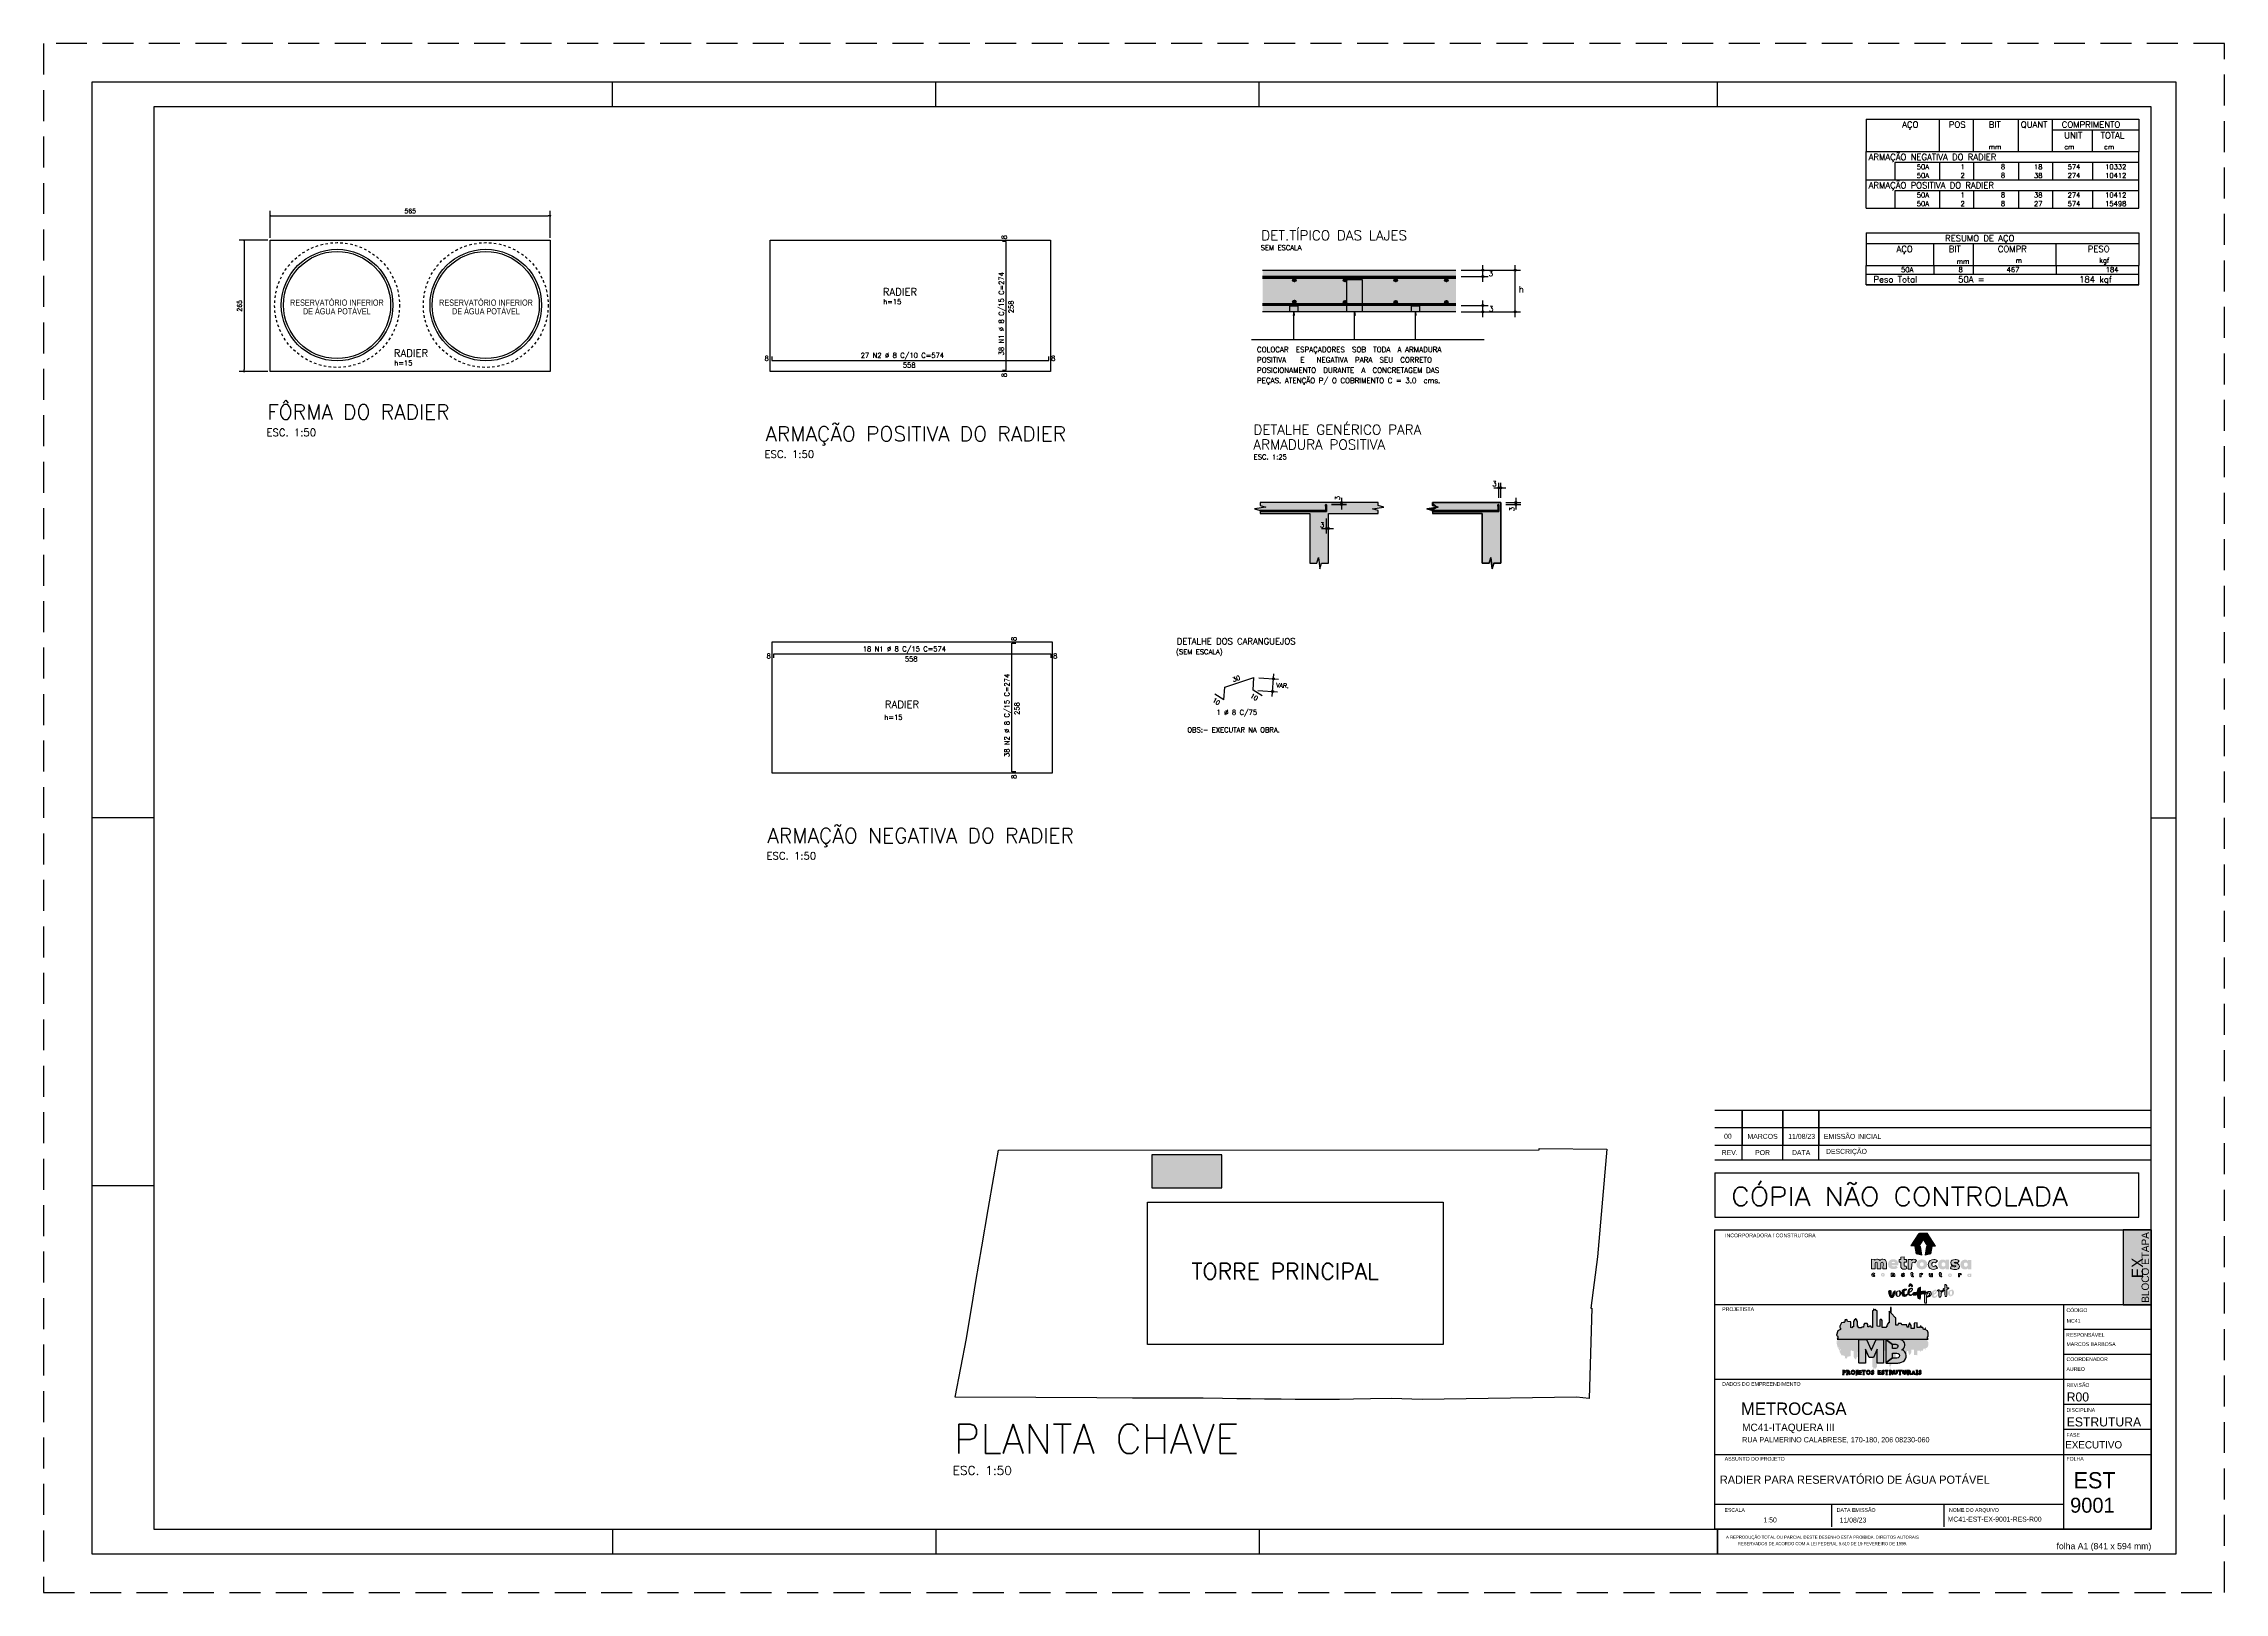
# Model space of a CAD drawing. Extents: x -1.9 to 86, y -1.6 to 60.9.
import ezdxf
from ezdxf.enums import TextEntityAlignment as Align

# ---------------------------------------------------------------- set-up
doc = ezdxf.new("R2010")
doc.units = 0
doc.header["$LTSCALE"] = 0.5
doc.header["$MEASUREMENT"] = 0
for name, pattern in [('CENTER', [2, 1.25, -0.25, 0.25, -0.25]), ('HIDDEN', [0.375, 0.25, -0.125]), ('XREF-MC41-BAS-HID-PLN-TIPO-2INF$0$HIDDEN2', [0.1875, 0.125, -0.0625])]:
    doc.linetypes.add(name, pattern=pattern)
doc.layers.get('0').update_dxf_attribs({"linetype": 'CONTINUOUS'})
doc.layers.get('Defpoints').update_dxf_attribs({"linetype": 'CONTINUOUS'})
for name, color, linetype in [('0224-METROCASA-MC41-BAS-ARE-TIPO-INFERIOR-2$0$TXT_AMB_ATOMO', 4, 'CONTINUOUS'), ('_ARQUIVO', 7, 'CONTINUOUS'), ('ARQ-MAR', 2, 'CONTINUOUS'), ('ARQ_CAR', 7, 'CONTINUOUS'), ('ARQ_CAR-TXT', 7, 'CONTINUOUS'), ('ARQ_FOLHA', 7, 'CONTINUOUS'), ('ARQ_TXT-2', 2, 'CONTINUOUS'), ('ARQ_TXT-4', 4, 'CONTINUOUS'), ('ARQ_VISTA 0', 251, 'CONTINUOUS'), ('COTA', 1, 'CONTINUOUS'), ('H2', 252, 'CONTINUOUS'), ('H7', 1, 'CONTINUOUS'), ('Layer 1', 7, 'CONTINUOUS'), ('PENA_01', 1, 'CONTINUOUS'), ('PENA_02', 2, 'CONTINUOUS'), ('PENA_03', 3, 'CONTINUOUS'), ('PENA_04', 4, 'CONTINUOUS'), ('PENA_05', 5, 'CONTINUOUS'), ('PENA_06', 6, 'CONTINUOUS'), ('PENA_10', 253, 'CONTINUOUS'), ('PROJ', 253, 'CONTINUOUS'), ('PSG-NV1-HTC-251', 251, 'CONTINUOUS'), ('PSG-NV2-FLH-SELO', 1, 'CONTINUOUS'), ('T4', 6, 'CONTINUOUS'), ('TEXTO', 3, 'CONTINUOUS'), ('ver', 20, 'CONTINUOUS'), ('VIGA', 3, 'CONTINUOUS')]:
    doc.layers.add(name, color=color, linetype=linetype)
doc.styles.add('01-MILLEU', font='GOTHIC.TTF')
doc.styles.add('0224-METROCASA-MC41-BAS-ARE-TIPO-INFERIOR-2$0$AMB - __100', font='arial.ttf', dxfattribs={"width": 0.8, "height": 0.25})
doc.styles.add('CARIMBO', font='romans.shx', dxfattribs={"height": 30})
doc.styles.add('COTA', font='romans.shx')
doc.styles.add('R300', font='SIMPLEX.SHX', dxfattribs={"width": 1.1, "height": 5.5})
doc.styles.get("Standard").update_dxf_attribs({"font": 'ROMANS.SHX'})
doc.styles.add('Texto1', font='romans.shx', dxfattribs={"height": 0.18})
doc.styles.add('Texto4', font='romans.shx', dxfattribs={"height": 0.6})
doc.styles.add('TQS_ARIAL', font='arial.ttf')
doc.dimstyles.new('forma', dxfattribs={"dimscale": 0.625, "dimtxt": 1.8, "dimasz": 0.8, "dimexe": 2, "dimexo": 1, "dimgap": 1, "dimtad": 1, "dimdec": 1, "dimzin": 9, "dimdsep": 46, "dimtxsty": 'COTA', "dimblk1": 'DOT', "dimblk2": 'DOT', "dimsah": 1, "dimcen": 0, "dimdle": 1, "dimclrd": 256, "dimclre": 256, "dimclrt": 2, "dimadec": 0, "dimazin": 0, "dimtfac": 1, "dimtdec": 0, "dimtmove": 0, "dimatfit": 3, "dimfxl": 1, "dimtolj": 1, "dimtzin": 0, "dimarcsym": 0})

# ---------------------------------------------------------------- blocks, each defined once
blk = doc.blocks.new('FOLHA A1 - 841 X 594')
at = {"layer": 'ARQ_FOLHA', "color": 1}
for p, q in [((-631, 584), (-631, 594)), ((-500.5, 584), (-500.5, 594)), ((-370, 584), (-370, 594)), ((-185, 584), (-185, 594)), ((-816, 297), (-841, 297)), ((-10, 297), (0, 297)), ((-816, 148.5), (-841, 148.5)), ((-631, 10), (-631, 0)), ((-500.5, 10), (-500.5, 0)), ((-370, 10), (-370, 0)), ((-185, 10), (-185, 0.5)), ((-185, 0.5), (-185, 10)), ((-185, 9.5), (-185, 0)), ((-185, 9.5), (-185, 0)), ((-185, 0), (-185, 9.5))]:
    blk.add_line(p, q, dxfattribs=at)
for points in [[(-841, 0), (0, 0), (0, 594), (-841, 594)], [(-816, 10), (-10, 10), (-10, 584), (-816, 584)]]:
    blk.add_lwpolyline(points, close=True, dxfattribs=at)
at = {"layer": 'Defpoints', "color": 8, "linetype": 'HIDDEN', "ltscale": 100}
blk.add_lwpolyline([(-860.5, 609.5), (-860.5, -15.5), (19.5, -15.5), (19.5, 609.5)], close=True, dxfattribs=at)
at = {"layer": 'ARQ_FOLHA', "insert": (-10, 4.42), "char_height": 2.5, "width": 84.157, "attachment_point": 3, "style": 'TQS_ARIAL'}
blk.add_mtext('\\pxt3;folha A1 (841 x 594 mm)', dxfattribs=at)
at = {"layer": 'PSG-NV1-HTC-251', "insert": (-185, 10), "char_height": 1.25, "width": 84.6052, "attachment_point": 1, "line_spacing_factor": 1.25, "style": 'CARIMBO'}
blk.add_mtext('\\pxqc;{\\fArial Narrow|b0|i0|c0|p34;\\PA REPRODUÇÃO TOTAL OU PARCIAL DESTE DESENHO ESTÁ PROIBIDA. DIREITOS AUTORAIS \\PRESERVADOS DE ACORDO COM A LEI FEDERAL 9.610 DE 19 FEVEREIRO DE 1998.}', dxfattribs=at)
blk = doc.blocks.new('*U24')
blk.add_blockref('FOLHA A1 - 841 X 594', (0, 0))
blk = doc.blocks.new('*U27')
at = {"layer": 'ARQ_CAR-TXT', "true_color": 0x58ba48}
h = blk.add_hatch(color=85, dxfattribs=at)
h.dxf.hatch_style = 1
h.paths.add_polyline_path([(-11.28, 0), (0, 0), (0, 30), (-11.28, 30)])
at = {"layer": 'ARQ_CAR', "color": 5}
blk.add_lwpolyline([(-11.28, 0), (0, 0), (0, 30), (-11.28, 30)], close=True, dxfattribs=at)
at = {"layer": 'ARQ_CAR-TXT', "color": 4, "style": '01-MILLEU'}
blk.add_text('EX', height=4.614, rotation=90, dxfattribs=at).set_placement((-3.26, 10.64))
at = {"layer": 'ARQ_TXT-2', "style": '01-MILLEU'}
blk.add_text('EXECUTIVO', height=2.95, dxfattribs=at).set_placement((-34.5, -57.63))
blk = doc.blocks.new('METROCASA')
at = {"layer": 'Layer 1', "true_color": 0xed1c24}
h = blk.add_hatch(color=240, dxfattribs=at)
h.dxf.hatch_style = 2
h.paths.add_polyline_path([(-1.29, 0.86), (-1.02, -0.59), (0.13, -0.85), (-0.13, 0.85)])
h.paths.add_polyline_path([(2.84, 0.94), (1.22, 3.51), (-0.37, 3.52), (1.27, 0.94)])
h.paths.add_polyline_path([(-2.08, 0.96), (-0.44, 0.95), (0.36, 2.19), (-0.45, 3.48)])
h.paths.add_polyline_path([(0.77, -0.85), (1.92, -0.6), (2.21, 0.84), (1.05, 0.84)])
at = {"layer": 'Layer 1', "true_color": 0x404041}
h = blk.add_hatch(color=250, dxfattribs=at)
h.dxf.hatch_style = 2
edge = h.paths.add_edge_path()
edge.add_spline(control_points=[(-3.66, -4.74), (-3.71, -4.74), (-3.72, -4.72), (-3.72, -4.71), (-3.72, -4.68), (-3.69, -4.68), (-3.66, -4.68), (-3.6, -4.68), (-3.52, -4.7), (-3.48, -4.72), (-3.48, -4.72), (-3.38, -4.57), (-3.38, -4.57), (-3.44, -4.52), (-3.54, -4.48), (-3.65, -4.48), (-3.81, -4.48), (-3.97, -4.54), (-3.97, -4.71), (-3.97, -4.87), (-3.81, -4.92), (-3.68, -4.93), (-3.63, -4.93), (-3.61, -4.94), (-3.61, -4.97), (-3.61, -4.99), (-3.63, -5), (-3.68, -5), (-3.73, -5), (-3.81, -4.99), (-3.92, -4.92), (-3.92, -4.92), (-4, -5.11), (-4, -5.11), (-3.92, -5.16), (-3.79, -5.2), (-3.67, -5.2), (-3.51, -5.2), (-3.36, -5.14), (-3.35, -4.97), (-3.35, -4.79), (-3.52, -4.75), (-3.66, -4.74)], knot_values=[0, 0, 0, 0, 1, 1, 1, 2, 2, 2, 3, 3, 3, 4, 4, 4, 5, 5, 5, 6, 6, 6, 7, 7, 7, 8, 8, 8, 9, 9, 9, 10, 10, 10, 11, 11, 11, 12, 12, 12, 13, 13, 13, 14, 14, 14, 14], degree=3, periodic=0)
edge = h.paths.add_edge_path()
edge.add_spline(control_points=[(-5.55, -4.47), (-5.62, -4.47), (-5.7, -4.5), (-5.76, -4.56), (-5.76, -4.56), (-5.77, -4.49), (-5.77, -4.49), (-5.77, -4.49), (-6, -4.49), (-6, -4.49), (-6, -4.49), (-6, -5.17), (-6, -5.17), (-6, -5.17), (-5.75, -5.17), (-5.75, -5.17), (-5.75, -5.17), (-5.75, -4.81), (-5.75, -4.81), (-5.75, -4.72), (-5.69, -4.68), (-5.63, -4.68), (-5.58, -4.68), (-5.54, -4.71), (-5.54, -4.79), (-5.54, -4.79), (-5.54, -5.17), (-5.54, -5.17), (-5.54, -5.17), (-5.29, -5.17), (-5.29, -5.17), (-5.29, -5.17), (-5.28, -4.79), (-5.28, -4.79), (-5.28, -4.55), (-5.4, -4.48), (-5.55, -4.47)], knot_values=[0, 0, 0, 0, 1, 1, 1, 2, 2, 2, 3, 3, 3, 4, 4, 4, 5, 5, 5, 6, 6, 6, 7, 7, 7, 8, 8, 8, 9, 9, 9, 10, 10, 10, 11, 11, 11, 12, 12, 12, 12], degree=3, periodic=0)
edge = h.paths.add_edge_path()
edge.add_spline(control_points=[(-7.69, -4.46), (-7.89, -4.46), (-8.08, -4.57), (-8.08, -4.82), (-8.08, -5.06), (-7.89, -5.17), (-7.69, -5.17), (-7.5, -5.18), (-7.3, -5.07), (-7.3, -4.82), (-7.3, -4.57), (-7.49, -4.47), (-7.69, -4.46)], knot_values=[0, 0, 0, 0, 1, 1, 1, 2, 2, 2, 3, 3, 3, 4, 4, 4, 4], degree=3, periodic=0)
edge = h.paths.add_edge_path()
edge.add_spline(control_points=[(-7.69, -4.97), (-7.78, -4.97), (-7.83, -4.9), (-7.83, -4.82), (-7.83, -4.74), (-7.78, -4.67), (-7.69, -4.67), (-7.6, -4.67), (-7.55, -4.74), (-7.55, -4.82), (-7.55, -4.9), (-7.61, -4.97), (-7.69, -4.97)], knot_values=[0, 0, 0, 0, 1, 1, 1, 2, 2, 2, 3, 3, 3, 4, 4, 4, 4], degree=3, periodic=0)
edge = h.paths.add_edge_path()
edge.add_spline(control_points=[(-9.57, -4.95), (-9.67, -4.95), (-9.72, -4.88), (-9.72, -4.81), (-9.72, -4.73), (-9.67, -4.66), (-9.57, -4.66), (-9.53, -4.66), (-9.49, -4.67), (-9.46, -4.71), (-9.46, -4.71), (-9.32, -4.56), (-9.32, -4.56), (-9.39, -4.49), (-9.49, -4.45), (-9.59, -4.45), (-9.78, -4.45), (-9.97, -4.56), (-9.97, -4.81), (-9.97, -5.06), (-9.78, -5.16), (-9.59, -5.16), (-9.48, -5.16), (-9.39, -5.12), (-9.3, -5.05), (-9.3, -5.05), (-9.45, -4.9), (-9.45, -4.9), (-9.48, -4.93), (-9.53, -4.95), (-9.57, -4.95)], knot_values=[0, 0, 0, 0, 1, 1, 1, 2, 2, 2, 3, 3, 3, 4, 4, 4, 5, 5, 5, 6, 6, 6, 7, 7, 7, 8, 8, 8, 9, 9, 9, 10, 10, 10, 10], degree=3, periodic=0)
edge = h.paths.add_edge_path()
edge.add_spline(control_points=[(-1.68, -5), (-1.72, -5), (-1.74, -4.98), (-1.74, -4.93), (-1.74, -4.93), (-1.74, -4.71), (-1.74, -4.71), (-1.74, -4.71), (-1.59, -4.71), (-1.59, -4.71), (-1.59, -4.71), (-1.59, -4.52), (-1.59, -4.52), (-1.59, -4.52), (-1.74, -4.52), (-1.74, -4.52), (-1.74, -4.52), (-1.74, -4.32), (-1.74, -4.32), (-1.74, -4.32), (-1.99, -4.34), (-1.99, -4.34), (-1.99, -4.34), (-1.99, -4.51), (-1.99, -4.51), (-1.99, -4.51), (-2.1, -4.51), (-2.1, -4.51), (-2.1, -4.51), (-2.1, -4.71), (-2.1, -4.71), (-2.1, -4.71), (-1.99, -4.71), (-1.99, -4.71), (-1.99, -4.71), (-1.99, -4.93), (-1.99, -4.93), (-2, -5.14), (-1.88, -5.21), (-1.74, -5.21), (-1.67, -5.21), (-1.61, -5.19), (-1.55, -5.16), (-1.55, -5.16), (-1.6, -4.97), (-1.6, -4.97), (-1.62, -4.99), (-1.65, -5), (-1.68, -5)], knot_values=[0, 0, 0, 0, 1, 1, 1, 2, 2, 2, 3, 3, 3, 4, 4, 4, 5, 5, 5, 6, 6, 6, 7, 7, 7, 8, 8, 8, 9, 9, 9, 10, 10, 10, 11, 11, 11, 12, 12, 12, 13, 13, 13, 14, 14, 14, 15, 15, 15, 16, 16, 16, 16], degree=3, periodic=0)
edge = h.paths.add_edge_path()
edge.add_spline(control_points=[(9.78, -4.57), (9.78, -4.57), (9.77, -4.65), (9.77, -4.65), (9.73, -4.59), (9.66, -4.56), (9.57, -4.56), (9.37, -4.56), (9.24, -4.71), (9.24, -4.91), (9.24, -5.11), (9.35, -5.25), (9.55, -5.26), (9.62, -5.27), (9.71, -5.24), (9.77, -5.18), (9.77, -5.18), (9.78, -5.25), (9.78, -5.25), (9.78, -5.25), (10.01, -5.25), (10.01, -5.25), (10.01, -5.25), (10.02, -4.57), (10.02, -4.57), (10.02, -4.57), (9.78, -4.57), (9.78, -4.57)], knot_values=[0, 0, 0, 0, 1, 1, 1, 2, 2, 2, 3, 3, 3, 4, 4, 4, 5, 5, 5, 6, 6, 6, 7, 7, 7, 8, 8, 8, 9, 9, 9, 9], degree=3, periodic=0)
edge = h.paths.add_edge_path()
edge.add_spline(control_points=[(9.62, -5.06), (9.55, -5.06), (9.49, -5), (9.49, -4.91), (9.49, -4.82), (9.55, -4.76), (9.62, -4.76), (9.71, -4.76), (9.76, -4.82), (9.76, -4.91), (9.76, -4.99), (9.71, -5.06), (9.62, -5.06)], knot_values=[0, 0, 0, 0, 1, 1, 1, 2, 2, 2, 3, 3, 3, 4, 4, 4, 4], degree=3, periodic=0)
edge = h.paths.add_edge_path()
edge.add_spline(control_points=[(7.69, -4.64), (7.69, -4.64), (7.68, -4.56), (7.68, -4.56), (7.68, -4.56), (7.45, -4.56), (7.45, -4.56), (7.45, -4.56), (7.45, -5.24), (7.45, -5.24), (7.45, -5.24), (7.7, -5.24), (7.7, -5.24), (7.7, -5.24), (7.7, -4.89), (7.7, -4.89), (7.7, -4.8), (7.76, -4.76), (7.82, -4.76), (7.86, -4.76), (7.89, -4.77), (7.93, -4.8), (7.93, -4.8), (8.04, -4.62), (8.04, -4.62), (7.99, -4.57), (7.93, -4.55), (7.86, -4.55), (7.79, -4.55), (7.73, -4.57), (7.69, -4.64)], knot_values=[0, 0, 0, 0, 1, 1, 1, 2, 2, 2, 3, 3, 3, 4, 4, 4, 5, 5, 5, 6, 6, 6, 7, 7, 7, 8, 8, 8, 9, 9, 9, 10, 10, 10, 10], degree=3, periodic=0)
edge = h.paths.add_edge_path()
edge.add_spline(control_points=[(5.76, -4.54), (5.56, -4.54), (5.37, -4.64), (5.37, -4.89), (5.37, -5.14), (5.56, -5.24), (5.75, -5.25), (5.95, -5.25), (6.14, -5.14), (6.14, -4.89), (6.15, -4.65), (5.96, -4.54), (5.76, -4.54)], knot_values=[0, 0, 0, 0, 1, 1, 1, 2, 2, 2, 3, 3, 3, 4, 4, 4, 4], degree=3, periodic=0)
edge = h.paths.add_edge_path()
edge.add_spline(control_points=[(5.76, -5.04), (5.67, -5.04), (5.62, -4.97), (5.62, -4.89), (5.62, -4.81), (5.67, -4.74), (5.76, -4.74), (5.85, -4.74), (5.9, -4.81), (5.9, -4.89), (5.9, -4.97), (5.84, -5.04), (5.76, -5.04)], knot_values=[0, 0, 0, 0, 1, 1, 1, 2, 2, 2, 3, 3, 3, 4, 4, 4, 4], degree=3, periodic=0)
edge = h.paths.add_edge_path()
edge.add_spline(control_points=[(4, -5.03), (3.96, -5.03), (3.94, -5.01), (3.93, -4.96), (3.93, -4.96), (3.94, -4.74), (3.94, -4.74), (3.94, -4.74), (4.09, -4.74), (4.09, -4.74), (4.09, -4.74), (4.09, -4.55), (4.09, -4.55), (4.09, -4.55), (3.94, -4.55), (3.94, -4.55), (3.94, -4.55), (3.94, -4.35), (3.94, -4.35), (3.94, -4.35), (3.69, -4.38), (3.69, -4.38), (3.69, -4.38), (3.69, -4.54), (3.69, -4.54), (3.69, -4.54), (3.58, -4.54), (3.58, -4.54), (3.58, -4.54), (3.58, -4.74), (3.58, -4.74), (3.58, -4.74), (3.69, -4.74), (3.69, -4.74), (3.69, -4.74), (3.68, -4.96), (3.68, -4.96), (3.68, -5.17), (3.8, -5.24), (3.93, -5.24), (4, -5.24), (4.07, -5.22), (4.13, -5.19), (4.13, -5.19), (4.08, -5), (4.08, -5), (4.05, -5.02), (4.03, -5.03), (4, -5.03)], knot_values=[0, 0, 0, 0, 1, 1, 1, 2, 2, 2, 3, 3, 3, 4, 4, 4, 5, 5, 5, 6, 6, 6, 7, 7, 7, 8, 8, 8, 9, 9, 9, 10, 10, 10, 11, 11, 11, 12, 12, 12, 13, 13, 13, 14, 14, 14, 15, 15, 15, 16, 16, 16, 16], degree=3, periodic=0)
edge = h.paths.add_edge_path()
edge.add_spline(control_points=[(2.03, -4.89), (2.03, -4.98), (1.97, -5.02), (1.91, -5.02), (1.87, -5.02), (1.82, -4.99), (1.82, -4.9), (1.82, -4.9), (1.82, -4.53), (1.82, -4.53), (1.82, -4.53), (1.57, -4.53), (1.57, -4.53), (1.57, -4.53), (1.57, -4.9), (1.57, -4.9), (1.57, -5.15), (1.69, -5.22), (1.83, -5.22), (1.9, -5.23), (1.99, -5.2), (2.05, -5.14), (2.05, -5.14), (2.06, -5.21), (2.06, -5.21), (2.06, -5.21), (2.28, -5.21), (2.28, -5.21), (2.28, -5.21), (2.28, -4.53), (2.28, -4.53), (2.28, -4.53), (2.03, -4.53), (2.03, -4.53), (2.03, -4.53), (2.03, -4.89), (2.03, -4.89)], knot_values=[0, 0, 0, 0, 1, 1, 1, 2, 2, 2, 3, 3, 3, 4, 4, 4, 5, 5, 5, 6, 6, 6, 7, 7, 7, 8, 8, 8, 9, 9, 9, 10, 10, 10, 11, 11, 11, 12, 12, 12, 12], degree=3, periodic=0)
edge = h.paths.add_edge_path()
edge.add_spline(control_points=[(-0.02, -4.59), (-0.02, -4.59), (-0.04, -4.52), (-0.04, -4.52), (-0.04, -4.52), (-0.26, -4.52), (-0.26, -4.52), (-0.26, -4.52), (-0.27, -5.2), (-0.27, -5.2), (-0.27, -5.2), (-0.02, -5.2), (-0.02, -5.2), (-0.02, -5.2), (-0.01, -4.85), (-0.01, -4.85), (-0.01, -4.76), (0.04, -4.72), (0.1, -4.72), (0.15, -4.72), (0.18, -4.73), (0.22, -4.76), (0.22, -4.76), (0.32, -4.58), (0.32, -4.58), (0.28, -4.53), (0.21, -4.51), (0.14, -4.5), (0.08, -4.5), (0.01, -4.53), (-0.02, -4.59)], knot_values=[0, 0, 0, 0, 1, 1, 1, 2, 2, 2, 3, 3, 3, 4, 4, 4, 5, 5, 5, 6, 6, 6, 7, 7, 7, 8, 8, 8, 9, 9, 9, 10, 10, 10, 10], degree=3, periodic=0)
at = {"layer": 'Layer 1', "true_color": 0xed1c24}
h = blk.add_hatch(color=240, dxfattribs=at)
h.dxf.hatch_style = 2
edge = h.paths.add_edge_path()
edge.add_spline(control_points=[(-1.94, -1.96), (-1.94, -1.96), (-1.98, -1.76), (-1.98, -1.76), (-1.98, -1.76), (-2.62, -1.75), (-2.62, -1.75), (-2.62, -1.75), (-2.63, -3.66), (-2.63, -3.66), (-2.63, -3.66), (-1.92, -3.66), (-1.92, -3.66), (-1.92, -3.66), (-1.91, -2.67), (-1.91, -2.67), (-1.91, -2.42), (-1.76, -2.31), (-1.58, -2.31), (-1.46, -2.31), (-1.38, -2.34), (-1.26, -2.43), (-1.26, -2.43), (-0.98, -1.92), (-0.98, -1.92), (-1.1, -1.79), (-1.28, -1.71), (-1.48, -1.71), (-1.66, -1.71), (-1.84, -1.79), (-1.94, -1.96)], knot_values=[0, 0, 0, 0, 1, 1, 1, 2, 2, 2, 3, 3, 3, 4, 4, 4, 5, 5, 5, 6, 6, 6, 7, 7, 7, 8, 8, 8, 9, 9, 9, 10, 10, 10, 10], degree=3, periodic=0)
edge = h.paths.add_edge_path()
edge.add_spline(control_points=[(-5.6, -1.69), (-6.11, -1.69), (-6.66, -1.99), (-6.66, -2.69), (-6.67, -3.38), (-6.16, -3.68), (-5.56, -3.68), (-5.23, -3.68), (-4.92, -3.58), (-4.69, -3.37), (-4.69, -3.37), (-5.04, -2.98), (-5.04, -2.98), (-5.16, -3.07), (-5.32, -3.13), (-5.53, -3.13), (-5.68, -3.13), (-5.9, -3.06), (-5.95, -2.89), (-5.95, -2.89), (-4.62, -2.89), (-4.62, -2.89), (-4.45, -2.14), (-4.92, -1.69), (-5.6, -1.69)], knot_values=[0, 0, 0, 0, 1, 1, 1, 2, 2, 2, 3, 3, 3, 4, 4, 4, 5, 5, 5, 6, 6, 6, 7, 7, 7, 8, 8, 8, 8], degree=3, periodic=0)
edge = h.paths.add_edge_path()
edge.add_spline(control_points=[(-5.94, -2.43), (-5.89, -2.12), (-5.27, -2.13), (-5.25, -2.43), (-5.25, -2.43), (-5.94, -2.43), (-5.94, -2.43)], knot_values=[0, 0, 0, 0, 1, 1, 1, 2, 2, 2, 2], degree=3, periodic=0)
edge = h.paths.add_edge_path()
edge.add_spline(control_points=[(4.86, -2), (4.76, -1.84), (4.58, -1.75), (4.31, -1.75), (3.75, -1.74), (3.38, -2.17), (3.38, -2.74), (3.37, -3.29), (3.68, -3.69), (4.24, -3.73), (4.45, -3.74), (4.71, -3.67), (4.87, -3.49), (4.87, -3.49), (4.9, -3.7), (4.9, -3.7), (4.9, -3.7), (5.56, -3.7), (5.56, -3.7), (5.56, -3.7), (5.57, -1.8), (5.57, -1.8), (5.57, -1.8), (4.9, -1.79), (4.9, -1.79), (4.9, -1.79), (4.86, -2), (4.86, -2)], knot_values=[0, 0, 0, 0, 1, 1, 1, 2, 2, 2, 3, 3, 3, 4, 4, 4, 5, 5, 5, 6, 6, 6, 7, 7, 7, 8, 8, 8, 9, 9, 9, 9], degree=3, periodic=0)
edge = h.paths.add_edge_path()
edge.add_spline(control_points=[(4.46, -3.16), (4.25, -3.16), (4.08, -3.01), (4.08, -2.74), (4.08, -2.47), (4.25, -2.32), (4.47, -2.32), (4.72, -2.32), (4.86, -2.49), (4.86, -2.74), (4.86, -2.97), (4.7, -3.16), (4.46, -3.16)], knot_values=[0, 0, 0, 0, 1, 1, 1, 2, 2, 2, 3, 3, 3, 4, 4, 4, 4], degree=3, periodic=0)
edge = h.paths.add_edge_path()
edge.add_spline(control_points=[(-7.68, -1.68), (-7.94, -1.68), (-8.15, -1.76), (-8.31, -1.95), (-8.4, -1.77), (-8.59, -1.69), (-8.78, -1.68), (-8.98, -1.68), (-9.19, -1.76), (-9.31, -1.92), (-9.31, -1.92), (-9.36, -1.72), (-9.36, -1.72), (-9.36, -1.72), (-9.95, -1.71), (-9.95, -1.71), (-9.95, -1.71), (-9.96, -3.62), (-9.96, -3.62), (-9.96, -3.62), (-9.26, -3.62), (-9.26, -3.62), (-9.26, -3.62), (-9.25, -2.58), (-9.25, -2.58), (-9.25, -2.37), (-9.12, -2.27), (-9, -2.27), (-8.87, -2.27), (-8.8, -2.35), (-8.8, -2.57), (-8.8, -2.57), (-8.81, -3.62), (-8.81, -3.62), (-8.81, -3.62), (-8.11, -3.63), (-8.11, -3.63), (-8.11, -3.63), (-8.1, -2.58), (-8.1, -2.58), (-8.1, -2.37), (-7.98, -2.29), (-7.86, -2.29), (-7.75, -2.29), (-7.66, -2.37), (-7.66, -2.57), (-7.66, -2.57), (-7.67, -3.63), (-7.67, -3.63), (-7.67, -3.63), (-6.96, -3.63), (-6.96, -3.63), (-6.96, -3.63), (-6.95, -2.57), (-6.95, -2.57), (-6.95, -1.94), (-7.26, -1.68), (-7.68, -1.68)], knot_values=[0, 0, 0, 0, 1, 1, 1, 2, 2, 2, 3, 3, 3, 4, 4, 4, 5, 5, 5, 6, 6, 6, 7, 7, 7, 8, 8, 8, 9, 9, 9, 10, 10, 10, 11, 11, 11, 12, 12, 12, 13, 13, 13, 14, 14, 14, 15, 15, 15, 16, 16, 16, 17, 17, 17, 18, 18, 18, 19, 19, 19, 19], degree=3, periodic=0)
edge = h.paths.add_edge_path()
edge.add_spline(control_points=[(-3.23, -3.11), (-3.34, -3.11), (-3.41, -3.06), (-3.42, -2.93), (-3.42, -2.93), (-3.41, -2.3), (-3.41, -2.3), (-3.41, -2.3), (-2.98, -2.3), (-2.98, -2.3), (-2.98, -2.3), (-2.98, -1.76), (-2.98, -1.76), (-2.98, -1.76), (-3.41, -1.76), (-3.41, -1.76), (-3.41, -1.76), (-3.4, -1.21), (-3.4, -1.21), (-3.4, -1.21), (-4.11, -1.28), (-4.11, -1.28), (-4.11, -1.28), (-4.11, -1.76), (-4.11, -1.76), (-4.11, -1.76), (-4.42, -1.75), (-4.42, -1.75), (-4.42, -1.75), (-4.42, -2.3), (-4.42, -2.3), (-4.42, -2.3), (-4.11, -2.3), (-4.11, -2.3), (-4.11, -2.3), (-4.12, -2.92), (-4.12, -2.92), (-4.13, -3.52), (-3.79, -3.69), (-3.42, -3.7), (-3.22, -3.7), (-3.03, -3.66), (-2.87, -3.57), (-2.87, -3.57), (-3.02, -3.05), (-3.02, -3.05), (-3.08, -3.09), (-3.16, -3.11), (-3.23, -3.11)], knot_values=[0, 0, 0, 0, 1, 1, 1, 2, 2, 2, 3, 3, 3, 4, 4, 4, 5, 5, 5, 6, 6, 6, 7, 7, 7, 8, 8, 8, 9, 9, 9, 10, 10, 10, 11, 11, 11, 12, 12, 12, 13, 13, 13, 14, 14, 14, 15, 15, 15, 16, 16, 16, 16], degree=3, periodic=0)
edge = h.paths.add_edge_path()
edge.add_spline(control_points=[(2.53, -3.13), (2.26, -3.13), (2.12, -2.94), (2.12, -2.74), (2.12, -2.5), (2.27, -2.3), (2.54, -2.3), (2.66, -2.3), (2.77, -2.35), (2.86, -2.44), (2.86, -2.44), (3.24, -2.04), (3.24, -2.04), (3.04, -1.84), (2.77, -1.74), (2.5, -1.74), (1.96, -1.73), (1.43, -2.04), (1.42, -2.73), (1.42, -3.44), (1.94, -3.72), (2.5, -3.72), (2.78, -3.72), (3.06, -3.6), (3.28, -3.4), (3.28, -3.4), (2.88, -2.98), (2.88, -2.98), (2.79, -3.08), (2.66, -3.13), (2.53, -3.13)], knot_values=[0, 0, 0, 0, 1, 1, 1, 2, 2, 2, 3, 3, 3, 4, 4, 4, 5, 5, 5, 6, 6, 6, 7, 7, 7, 8, 8, 8, 9, 9, 9, 10, 10, 10, 10], degree=3, periodic=0)
edge = h.paths.add_edge_path()
edge.add_spline(control_points=[(9.37, -1.82), (9.37, -1.82), (9.33, -2.02), (9.33, -2.02), (9.23, -1.87), (9.04, -1.77), (8.77, -1.77), (8.22, -1.77), (7.85, -2.2), (7.84, -2.76), (7.84, -3.31), (8.15, -3.71), (8.71, -3.75), (8.92, -3.76), (9.17, -3.7), (9.34, -3.51), (9.34, -3.51), (9.37, -3.72), (9.37, -3.72), (9.37, -3.72), (10.02, -3.72), (10.02, -3.72), (10.02, -3.72), (10.03, -1.82), (10.03, -1.82), (10.03, -1.82), (9.37, -1.82), (9.37, -1.82)], knot_values=[0, 0, 0, 0, 1, 1, 1, 2, 2, 2, 3, 3, 3, 4, 4, 4, 5, 5, 5, 6, 6, 6, 7, 7, 7, 8, 8, 8, 9, 9, 9, 9], degree=3, periodic=0)
edge = h.paths.add_edge_path()
edge.add_spline(control_points=[(8.93, -3.18), (8.71, -3.18), (8.55, -3.03), (8.55, -2.76), (8.55, -2.5), (8.72, -2.34), (8.93, -2.35), (9.18, -2.35), (9.32, -2.51), (9.32, -2.77), (9.32, -2.99), (9.17, -3.18), (8.93, -3.18)], knot_values=[0, 0, 0, 0, 1, 1, 1, 2, 2, 2, 3, 3, 3, 4, 4, 4, 4], degree=3, periodic=0)
edge = h.paths.add_edge_path()
edge.add_spline(control_points=[(6.78, -2.48), (6.66, -2.48), (6.63, -2.42), (6.63, -2.39), (6.63, -2.32), (6.7, -2.29), (6.8, -2.3), (6.96, -2.29), (7.18, -2.35), (7.28, -2.41), (7.28, -2.41), (7.58, -1.99), (7.58, -1.99), (7.4, -1.85), (7.12, -1.76), (6.81, -1.76), (6.36, -1.75), (5.93, -1.92), (5.93, -2.38), (5.92, -2.84), (6.37, -2.99), (6.74, -3), (6.88, -3.02), (6.94, -3.05), (6.94, -3.11), (6.94, -3.17), (6.87, -3.2), (6.75, -3.2), (6.59, -3.19), (6.36, -3.18), (6.07, -2.98), (6.07, -2.98), (5.84, -3.5), (5.84, -3.5), (6.05, -3.66), (6.43, -3.75), (6.76, -3.76), (7.22, -3.76), (7.65, -3.58), (7.65, -3.11), (7.65, -2.61), (7.17, -2.49), (6.78, -2.48)], knot_values=[0, 0, 0, 0, 1, 1, 1, 2, 2, 2, 3, 3, 3, 4, 4, 4, 5, 5, 5, 6, 6, 6, 7, 7, 7, 8, 8, 8, 9, 9, 9, 10, 10, 10, 11, 11, 11, 12, 12, 12, 13, 13, 13, 14, 14, 14, 14], degree=3, periodic=0)
edge = h.paths.add_edge_path()
edge.add_spline(control_points=[(0.13, -1.72), (-0.42, -1.72), (-0.95, -2.01), (-0.96, -2.72), (-0.96, -3.41), (-0.42, -3.71), (0.12, -3.72), (0.66, -3.72), (1.21, -3.42), (1.22, -2.73), (1.22, -2.03), (0.7, -1.73), (0.13, -1.72)], knot_values=[0, 0, 0, 0, 1, 1, 1, 2, 2, 2, 3, 3, 3, 4, 4, 4, 4], degree=3, periodic=0)
edge = h.paths.add_edge_path()
edge.add_spline(control_points=[(0.13, -3.13), (-0.12, -3.13), (-0.27, -2.94), (-0.26, -2.72), (-0.26, -2.5), (-0.12, -2.3), (0.13, -2.31), (0.38, -2.31), (0.52, -2.5), (0.52, -2.72), (0.52, -2.96), (0.37, -3.14), (0.13, -3.13)], knot_values=[0, 0, 0, 0, 1, 1, 1, 2, 2, 2, 3, 3, 3, 4, 4, 4, 4], degree=3, periodic=0)
at = {"layer": 'Layer 1', "true_color": 0x404041}
h = blk.add_hatch(color=250, dxfattribs=at)
h.dxf.hatch_style = 2
edge = h.paths.add_edge_path()
edge.add_spline(control_points=[(-2.43, -7.17), (-2.4, -7.16), (-2.38, -7.15), (-2.36, -7.14), (-2.33, -7.13), (-2.31, -7.11), (-2.3, -7.09), (-2.28, -7.07), (-2.26, -7.04), (-2.24, -7.01), (-2.22, -6.98), (-2.2, -6.95), (-2.17, -6.92), (-2.15, -6.93), (-2.11, -6.95), (-2.08, -6.98), (-2.05, -7.01), (-2.01, -7.04), (-1.98, -7.06), (-1.94, -7.09), (-1.9, -7.11), (-1.87, -7.13), (-1.84, -7.14), (-1.81, -7.14), (-1.78, -7.12), (-1.75, -7.1), (-1.75, -7.07), (-1.76, -7.02), (-1.78, -6.98), (-1.8, -6.94), (-1.84, -6.89), (-1.87, -6.84), (-1.91, -6.8), (-1.96, -6.76), (-2, -6.72), (-2.04, -6.69), (-2.07, -6.68), (-2.11, -6.66), (-2.15, -6.65), (-2.18, -6.64), (-2.21, -6.64), (-2.24, -6.64), (-2.26, -6.65), (-2.29, -6.66), (-2.31, -6.68), (-2.33, -6.71), (-2.35, -6.73), (-2.36, -6.77), (-2.38, -6.82), (-2.4, -6.84), (-2.41, -6.87), (-2.43, -6.91), (-2.44, -6.95), (-2.46, -6.99), (-2.47, -7.03), (-2.48, -7.07), (-2.48, -7.11), (-2.48, -7.14), (-2.47, -7.16), (-2.46, -7.18), (-2.43, -7.17)], knot_values=[0, 0, 0, 0, 1, 1, 1, 2, 2, 2, 3, 3, 3, 4, 4, 4, 5, 5, 5, 6, 6, 6, 7, 7, 7, 8, 8, 8, 9, 9, 9, 10, 10, 10, 11, 11, 11, 12, 12, 12, 13, 13, 13, 14, 14, 14, 15, 15, 15, 16, 16, 16, 17, 17, 17, 18, 18, 18, 19, 19, 19, 20, 20, 20, 20], degree=3, periodic=0)
edge = h.paths.add_edge_path()
edge.add_spline(control_points=[(-5.26, -8.04), (-5.28, -8.03), (-5.33, -8.05), (-5.4, -8.1), (-5.49, -8.17), (-5.55, -8.25), (-5.6, -8.35), (-5.65, -8.45), (-5.69, -8.55), (-5.71, -8.65), (-5.74, -8.76), (-5.76, -8.85), (-5.77, -8.93), (-5.78, -9.02), (-5.8, -9.07), (-5.81, -9.1), (-5.83, -9.13), (-5.85, -9.12), (-5.88, -9.08), (-5.91, -9.04), (-5.94, -8.98), (-5.97, -8.89), (-6, -8.8), (-6.02, -8.7), (-6.04, -8.57), (-6.05, -8.44), (-6.05, -8.3), (-6.03, -8.14), (-6.03, -8.11), (-6.04, -8.08), (-6.06, -8.06), (-6.09, -8.03), (-6.12, -8.01), (-6.16, -8), (-6.2, -7.98), (-6.25, -7.98), (-6.3, -7.98), (-6.35, -7.99), (-6.4, -8), (-6.45, -8.03), (-6.48, -8.05), (-6.5, -8.08), (-6.52, -8.13), (-6.53, -8.18), (-6.53, -8.24), (-6.53, -8.31), (-6.53, -8.38), (-6.52, -8.45), (-6.5, -8.52), (-6.49, -8.6), (-6.47, -8.67), (-6.45, -8.74), (-6.43, -8.81), (-6.41, -8.87), (-6.39, -8.93), (-6.36, -8.98), (-6.34, -9.03), (-6.32, -9.05), (-6.29, -9.1), (-6.26, -9.14), (-6.23, -9.18), (-6.19, -9.23), (-6.16, -9.27), (-6.11, -9.3), (-6.07, -9.34), (-6.02, -9.36), (-5.96, -9.37), (-5.9, -9.38), (-5.83, -9.38), (-5.75, -9.35), (-5.71, -9.34), (-5.67, -9.31), (-5.63, -9.25), (-5.58, -9.19), (-5.54, -9.12), (-5.51, -9.05), (-5.47, -8.98), (-5.44, -8.9), (-5.41, -8.82), (-5.38, -8.74), (-5.36, -8.67), (-5.34, -8.61), (-5.32, -8.53), (-5.29, -8.44), (-5.27, -8.36), (-5.25, -8.27), (-5.23, -8.2), (-5.23, -8.15), (-5.22, -8.09), (-5.23, -8.06), (-5.26, -8.04)], knot_values=[0, 0, 0, 0, 1, 1, 1, 2, 2, 2, 3, 3, 3, 4, 4, 4, 5, 5, 5, 6, 6, 6, 7, 7, 7, 8, 8, 8, 9, 9, 9, 10, 10, 10, 11, 11, 11, 12, 12, 12, 13, 13, 13, 14, 14, 14, 15, 15, 15, 16, 16, 16, 17, 17, 17, 18, 18, 18, 19, 19, 19, 20, 20, 20, 21, 21, 21, 22, 22, 22, 23, 23, 23, 24, 24, 24, 25, 25, 25, 26, 26, 26, 27, 27, 27, 28, 28, 28, 29, 29, 29, 30, 30, 30, 30], degree=3, periodic=0)
edge = h.paths.add_edge_path()
edge.add_spline(control_points=[(-1.57, -8.39), (-1.57, -8.35), (-1.58, -8.33), (-1.6, -8.33), (-1.62, -8.34), (-1.64, -8.36), (-1.66, -8.39), (-1.68, -8.43), (-1.71, -8.47), (-1.75, -8.52), (-1.78, -8.56), (-1.82, -8.61), (-1.87, -8.65), (-1.92, -8.7), (-1.99, -8.73), (-2.07, -8.75), (-2.11, -8.76), (-2.14, -8.76), (-2.17, -8.75), (-2.19, -8.74), (-2.22, -8.73), (-2.24, -8.72), (-2.26, -8.7), (-2.27, -8.68), (-2.28, -8.66), (-2.3, -8.64), (-2.31, -8.61), (-2.31, -8.59), (-2.33, -8.53), (-2.34, -8.45), (-2.33, -8.37), (-2.27, -8.37), (-2.2, -8.36), (-2.14, -8.33), (-2.08, -8.31), (-2.02, -8.28), (-1.96, -8.23), (-1.89, -8.19), (-1.83, -8.12), (-1.77, -8.03), (-1.71, -7.95), (-1.68, -7.87), (-1.66, -7.8), (-1.65, -7.72), (-1.65, -7.65), (-1.67, -7.59), (-1.69, -7.53), (-1.72, -7.48), (-1.77, -7.45), (-1.81, -7.41), (-1.87, -7.39), (-1.93, -7.39), (-2, -7.4), (-2.06, -7.41), (-2.13, -7.43), (-2.2, -7.44), (-2.26, -7.47), (-2.32, -7.5), (-2.38, -7.53), (-2.44, -7.57), (-2.49, -7.62), (-2.54, -7.67), (-2.58, -7.72), (-2.62, -7.78), (-2.66, -7.87), (-2.7, -7.94), (-2.72, -8.02), (-2.74, -8.1), (-2.75, -8.16), (-2.76, -8.22), (-2.77, -8.29), (-2.77, -8.36), (-2.76, -8.42), (-2.75, -8.52), (-2.72, -8.62), (-2.68, -8.71), (-2.65, -8.78), (-2.6, -8.86), (-2.54, -8.92), (-2.47, -8.99), (-2.39, -9.03), (-2.28, -9.05), (-2.17, -9.07), (-2.07, -9.07), (-1.98, -9.04), (-1.9, -9.01), (-1.83, -8.97), (-1.78, -8.91), (-1.72, -8.86), (-1.68, -8.8), (-1.64, -8.73), (-1.61, -8.66), (-1.59, -8.6), (-1.58, -8.54), (-1.57, -8.48), (-1.56, -8.43), (-1.57, -8.39)], knot_values=[0, 0, 0, 0, 1, 1, 1, 2, 2, 2, 3, 3, 3, 4, 4, 4, 5, 5, 5, 6, 6, 6, 7, 7, 7, 8, 8, 8, 9, 9, 9, 10, 10, 10, 11, 11, 11, 12, 12, 12, 13, 13, 13, 14, 14, 14, 15, 15, 15, 16, 16, 16, 17, 17, 17, 18, 18, 18, 19, 19, 19, 20, 20, 20, 21, 21, 21, 22, 22, 22, 23, 23, 23, 24, 24, 24, 25, 25, 25, 26, 26, 26, 27, 27, 27, 28, 28, 28, 29, 29, 29, 30, 30, 30, 31, 31, 31, 32, 32, 32, 32], degree=3, periodic=0)
edge = h.paths.add_edge_path()
edge.add_spline(control_points=[(-2.31, -8.07), (-2.31, -8.04), (-2.3, -8.01), (-2.29, -7.98), (-2.27, -7.95), (-2.25, -7.9), (-2.23, -7.85), (-2.2, -7.81), (-2.17, -7.77), (-2.14, -7.75), (-2.1, -7.72), (-2.07, -7.7), (-2.03, -7.69), (-1.99, -7.67), (-1.95, -7.66), (-1.91, -7.65), (-1.9, -7.67), (-1.91, -7.7), (-1.91, -7.72), (-1.92, -7.75), (-1.93, -7.78), (-1.94, -7.81), (-1.95, -7.85), (-1.97, -7.89), (-2.01, -7.94), (-2.04, -7.99), (-2.07, -8.02), (-2.11, -8.05), (-2.15, -8.07), (-2.18, -8.09), (-2.21, -8.1), (-2.25, -8.11), (-2.29, -8.12), (-2.32, -8.13), (-2.32, -8.11), (-2.32, -8.09), (-2.31, -8.07)], knot_values=[0, 0, 0, 0, 1, 1, 1, 2, 2, 2, 3, 3, 3, 4, 4, 4, 5, 5, 5, 6, 6, 6, 7, 7, 7, 8, 8, 8, 9, 9, 9, 10, 10, 10, 11, 11, 11, 12, 12, 12, 12], degree=3, periodic=0)
edge = h.paths.add_edge_path()
edge.add_spline(control_points=[(-4.11, -8.09), (-4.16, -8), (-4.24, -7.93), (-4.34, -7.88), (-4.36, -7.87), (-4.38, -7.87), (-4.39, -7.87), (-4.4, -7.88), (-4.41, -7.89), (-4.43, -7.9), (-4.45, -7.92), (-4.48, -7.93), (-4.52, -7.95), (-4.57, -7.97), (-4.64, -7.99), (-4.74, -8), (-4.84, -8.02), (-4.93, -8.06), (-5, -8.14), (-5.07, -8.21), (-5.12, -8.29), (-5.15, -8.39), (-5.18, -8.48), (-5.2, -8.59), (-5.19, -8.69), (-5.18, -8.8), (-5.16, -8.89), (-5.11, -8.98), (-5.06, -9.06), (-5, -9.13), (-4.91, -9.18), (-4.82, -9.23), (-4.72, -9.25), (-4.59, -9.24), (-4.49, -9.22), (-4.4, -9.19), (-4.32, -9.13), (-4.24, -9.07), (-4.18, -9), (-4.12, -8.92), (-4.07, -8.84), (-4.03, -8.75), (-4.01, -8.65), (-3.99, -8.55), (-3.99, -8.45), (-4, -8.36), (-4.02, -8.26), (-4.05, -8.17), (-4.11, -8.09)], knot_values=[0, 0, 0, 0, 1, 1, 1, 2, 2, 2, 3, 3, 3, 4, 4, 4, 5, 5, 5, 6, 6, 6, 7, 7, 7, 8, 8, 8, 9, 9, 9, 10, 10, 10, 11, 11, 11, 12, 12, 12, 13, 13, 13, 14, 14, 14, 15, 15, 15, 16, 16, 16, 16], degree=3, periodic=0)
edge = h.paths.add_edge_path()
edge.add_spline(control_points=[(-4.4, -8.7), (-4.42, -8.76), (-4.44, -8.82), (-4.46, -8.88), (-4.48, -8.94), (-4.51, -8.98), (-4.54, -9.02), (-4.57, -9.06), (-4.6, -9.08), (-4.63, -9.09), (-4.66, -9.1), (-4.68, -9.08), (-4.7, -9.05), (-4.73, -9.01), (-4.74, -8.96), (-4.76, -8.9), (-4.77, -8.84), (-4.77, -8.77), (-4.78, -8.7), (-4.78, -8.62), (-4.78, -8.55), (-4.78, -8.48), (-4.78, -8.41), (-4.77, -8.36), (-4.76, -8.3), (-4.75, -8.25), (-4.74, -8.22), (-4.73, -8.21), (-4.68, -8.16), (-4.64, -8.14), (-4.6, -8.14), (-4.55, -8.14), (-4.5, -8.17), (-4.44, -8.23), (-4.41, -8.25), (-4.4, -8.29), (-4.39, -8.34), (-4.37, -8.39), (-4.37, -8.44), (-4.37, -8.5), (-4.38, -8.57), (-4.39, -8.63), (-4.4, -8.7)], knot_values=[0, 0, 0, 0, 1, 1, 1, 2, 2, 2, 3, 3, 3, 4, 4, 4, 5, 5, 5, 6, 6, 6, 7, 7, 7, 8, 8, 8, 9, 9, 9, 10, 10, 10, 11, 11, 11, 12, 12, 12, 13, 13, 13, 14, 14, 14, 14], degree=3, periodic=0)
edge = h.paths.add_edge_path()
edge.add_spline(control_points=[(-2.78, -8.64), (-2.8, -8.64), (-2.82, -8.66), (-2.85, -8.69), (-2.88, -8.72), (-2.92, -8.74), (-2.96, -8.77), (-3, -8.79), (-3.05, -8.81), (-3.1, -8.82), (-3.15, -8.84), (-3.21, -8.83), (-3.28, -8.81), (-3.32, -8.8), (-3.36, -8.77), (-3.39, -8.72), (-3.41, -8.67), (-3.43, -8.6), (-3.44, -8.53), (-3.45, -8.46), (-3.45, -8.39), (-3.44, -8.31), (-3.43, -8.23), (-3.41, -8.15), (-3.39, -8.08), (-3.36, -8.01), (-3.32, -7.96), (-3.27, -7.93), (-3.23, -7.9), (-3.18, -7.88), (-3.13, -7.87), (-3.09, -7.86), (-3.05, -7.86), (-3.01, -7.86), (-2.98, -7.86), (-2.96, -7.86), (-2.95, -7.85), (-2.94, -7.83), (-2.95, -7.8), (-2.98, -7.76), (-3.02, -7.73), (-3.06, -7.7), (-3.12, -7.68), (-3.18, -7.67), (-3.25, -7.66), (-3.33, -7.67), (-3.41, -7.68), (-3.49, -7.72), (-3.58, -7.79), (-3.67, -7.86), (-3.74, -7.94), (-3.79, -8.03), (-3.84, -8.12), (-3.87, -8.21), (-3.89, -8.3), (-3.9, -8.39), (-3.9, -8.48), (-3.89, -8.57), (-3.88, -8.66), (-3.85, -8.74), (-3.82, -8.82), (-3.78, -8.89), (-3.73, -8.96), (-3.68, -9.01), (-3.62, -9.06), (-3.56, -9.1), (-3.49, -9.12), (-3.41, -9.14), (-3.34, -9.15), (-3.27, -9.14), (-3.21, -9.13), (-3.15, -9.11), (-3.09, -9.09), (-3.03, -9.06), (-2.98, -9.02), (-2.93, -8.98), (-2.89, -8.94), (-2.85, -8.9), (-2.82, -8.86), (-2.76, -8.78), (-2.73, -8.72), (-2.72, -8.68), (-2.72, -8.63), (-2.74, -8.62), (-2.78, -8.64)], knot_values=[0, 0, 0, 0, 1, 1, 1, 2, 2, 2, 3, 3, 3, 4, 4, 4, 5, 5, 5, 6, 6, 6, 7, 7, 7, 8, 8, 8, 9, 9, 9, 10, 10, 10, 11, 11, 11, 12, 12, 12, 13, 13, 13, 14, 14, 14, 15, 15, 15, 16, 16, 16, 17, 17, 17, 18, 18, 18, 19, 19, 19, 20, 20, 20, 21, 21, 21, 22, 22, 22, 23, 23, 23, 24, 24, 24, 25, 25, 25, 26, 26, 26, 27, 27, 27, 28, 28, 28, 28], degree=3, periodic=0)
at = {"layer": 'Layer 1', "true_color": 0x1b8e45}
h = blk.add_hatch(color=114, dxfattribs=at)
h.dxf.hatch_style = 2
edge = h.paths.add_edge_path()
edge.add_spline(control_points=[(0.79, -8.06), (0.59, -8.03), (-0.17, -8.19), (-0.17, -8.19), (-0.17, -8.19), (-0.11, -7.43), (-0.17, -7.33), (-0.22, -7.23), (-0.47, -7.45), (-0.61, -7.52), (-0.74, -7.59), (-0.74, -8.26), (-0.74, -8.26), (-0.74, -8.26), (-1.25, -8.38), (-1.45, -8.38), (-1.45, -8.43), (-1.45, -8.49), (-1.47, -8.56), (-1.48, -8.63), (-1.51, -8.7), (-1.54, -8.78), (-1.56, -8.82), (-1.58, -8.86), (-1.61, -8.89), (-1.61, -8.9), (-1.61, -8.9), (-1.6, -8.9), (-1.35, -8.97), (-0.75, -8.8), (-0.75, -8.8), (-0.75, -8.8), (-0.76, -9.13), (-0.67, -9.41), (-0.58, -9.69), (-0.21, -9.73), (-0.18, -9.61), (-0.15, -9.49), (-0.17, -8.73), (-0.17, -8.73), (-0.17, -8.73), (0.36, -8.62), (0.55, -8.6), (0.75, -8.58), (0.98, -8.09), (0.79, -8.06)], knot_values=[0, 0, 0, 0, 1, 1, 1, 2, 2, 2, 3, 3, 3, 4, 4, 4, 5, 5, 5, 6, 6, 6, 7, 7, 7, 8, 8, 8, 9, 9, 9, 10, 10, 10, 11, 11, 11, 12, 12, 12, 13, 13, 13, 14, 14, 14, 15, 15, 15, 15], degree=3, periodic=0)
at = {"layer": 'Layer 1', "true_color": 0x404041}
h = blk.add_hatch(color=250, dxfattribs=at)
h.dxf.hatch_style = 2
edge = h.paths.add_edge_path()
edge.add_spline(control_points=[(3.23, -8.73), (3.21, -8.72), (3.19, -8.73), (3.17, -8.77), (3.15, -8.81), (3.12, -8.85), (3.09, -8.9), (3.05, -8.95), (3.01, -9), (2.96, -9.05), (2.91, -9.1), (2.85, -9.13), (2.77, -9.15), (2.73, -9.16), (2.7, -9.16), (2.67, -9.16), (2.64, -9.15), (2.62, -9.14), (2.6, -9.13), (2.58, -9.11), (2.57, -9.09), (2.55, -9.07), (2.54, -9.05), (2.53, -9.03), (2.52, -9), (2.5, -8.94), (2.49, -8.87), (2.5, -8.79), (2.56, -8.79), (2.62, -8.77), (2.68, -8.74), (2.74, -8.72), (2.8, -8.68), (2.86, -8.64), (2.93, -8.59), (2.99, -8.52), (3.05, -8.43), (3.1, -8.35), (3.13, -8.27), (3.14, -8.2), (3.16, -8.12), (3.15, -8.05), (3.13, -7.99), (3.11, -7.94), (3.08, -7.89), (3.03, -7.85), (2.99, -7.82), (2.93, -7.8), (2.87, -7.81), (2.8, -7.81), (2.74, -7.82), (2.67, -7.84), (2.6, -7.86), (2.54, -7.89), (2.48, -7.92), (2.42, -7.96), (2.37, -8), (2.31, -8.05), (2.26, -8.09), (2.22, -8.15), (2.19, -8.21), (2.16, -8.27), (2.12, -8.34), (2.1, -8.42), (2.07, -8.5), (2.06, -8.58), (2.05, -8.66), (2.04, -8.75), (2.04, -8.83), (2.05, -8.92), (2.06, -9), (2.08, -9.08), (2.12, -9.15), (2.15, -9.23), (2.19, -9.29), (2.25, -9.34), (2.31, -9.39), (2.38, -9.43), (2.46, -9.44), (2.57, -9.47), (2.66, -9.47), (2.75, -9.44), (2.83, -9.42), (2.91, -9.38), (2.97, -9.33), (3.04, -9.28), (3.09, -9.22), (3.14, -9.16), (3.18, -9.09), (3.21, -9.02), (3.23, -8.96), (3.26, -8.9), (3.27, -8.85), (3.27, -8.81), (3.26, -8.76), (3.25, -8.74), (3.23, -8.73)], knot_values=[0, 0, 0, 0, 1, 1, 1, 2, 2, 2, 3, 3, 3, 4, 4, 4, 5, 5, 5, 6, 6, 6, 7, 7, 7, 8, 8, 8, 9, 9, 9, 10, 10, 10, 11, 11, 11, 12, 12, 12, 13, 13, 13, 14, 14, 14, 15, 15, 15, 16, 16, 16, 17, 17, 17, 18, 18, 18, 19, 19, 19, 20, 20, 20, 21, 21, 21, 22, 22, 22, 23, 23, 23, 24, 24, 24, 25, 25, 25, 26, 26, 26, 27, 27, 27, 28, 28, 28, 29, 29, 29, 30, 30, 30, 31, 31, 31, 32, 32, 32, 32], degree=3, periodic=0)
edge = h.paths.add_edge_path()
edge.add_spline(control_points=[(2.49, -8.48), (2.5, -8.45), (2.51, -8.43), (2.52, -8.39), (2.53, -8.35), (2.55, -8.31), (2.59, -8.27), (2.63, -8.21), (2.66, -8.16), (2.7, -8.13), (2.74, -8.1), (2.77, -8.08), (2.8, -8.07), (2.84, -8.06), (2.87, -8.05), (2.9, -8.06), (2.91, -8.08), (2.92, -8.11), (2.91, -8.14), (2.91, -8.16), (2.9, -8.19), (2.89, -8.23), (2.87, -8.27), (2.85, -8.3), (2.81, -8.34), (2.77, -8.39), (2.73, -8.42), (2.69, -8.45), (2.65, -8.47), (2.62, -8.49), (2.59, -8.51), (2.56, -8.52), (2.52, -8.53), (2.5, -8.54), (2.49, -8.53), (2.49, -8.5), (2.49, -8.48)], knot_values=[0, 0, 0, 0, 1, 1, 1, 2, 2, 2, 3, 3, 3, 4, 4, 4, 5, 5, 5, 6, 6, 6, 7, 7, 7, 8, 8, 8, 9, 9, 9, 10, 10, 10, 11, 11, 11, 12, 12, 12, 12], degree=3, periodic=0)
edge = h.paths.add_edge_path()
edge.add_spline(control_points=[(1.86, -8.24), (1.82, -8.2), (1.78, -8.18), (1.72, -8.16), (1.67, -8.14), (1.62, -8.13), (1.56, -8.13), (1.48, -8.13), (1.42, -8.15), (1.36, -8.18), (1.3, -8.22), (1.25, -8.26), (1.21, -8.3), (1.17, -8.34), (1.14, -8.38), (1.11, -8.42), (1.09, -8.46), (1.07, -8.48), (1.06, -8.5), (1.05, -8.51), (1.04, -8.51), (1.04, -8.48), (1.04, -8.46), (1.03, -8.43), (1.03, -8.39), (1.03, -8.35), (1.02, -8.31), (1.02, -8.27), (1.01, -8.26), (1.01, -8.25), (1.01, -8.24), (0.9, -8.44), (0.79, -8.63), (0.67, -8.81), (0.67, -8.82), (0.67, -8.83), (0.67, -8.84), (0.67, -8.98), (0.66, -9.12), (0.66, -9.26), (0.66, -9.4), (0.66, -9.54), (0.66, -9.67), (0.67, -9.81), (0.67, -9.93), (0.67, -10.04), (0.68, -10.15), (0.68, -10.24), (0.69, -10.31), (0.69, -10.38), (0.7, -10.42), (0.71, -10.43), (0.73, -10.45), (0.76, -10.47), (0.8, -10.49), (0.83, -10.51), (0.87, -10.52), (0.91, -10.53), (0.94, -10.53), (0.97, -10.52), (1, -10.51), (1.02, -10.49), (1.04, -10.46), (1.05, -10.41), (1.05, -10.38), (1.05, -10.33), (1.05, -10.25), (1.05, -10.17), (1.05, -10.07), (1.05, -9.96), (1.05, -9.86), (1.05, -9.74), (1.05, -9.62), (1.06, -9.49), (1.06, -9.38), (1.06, -9.26), (1.07, -9.14), (1.08, -9.04), (1.09, -8.94), (1.11, -8.84), (1.13, -8.77), (1.15, -8.71), (1.2, -8.59), (1.27, -8.5), (1.34, -8.46), (1.42, -8.41), (1.5, -8.42), (1.57, -8.48), (1.62, -8.51), (1.65, -8.55), (1.66, -8.6), (1.67, -8.65), (1.67, -8.7), (1.65, -8.75), (1.64, -8.8), (1.62, -8.85), (1.58, -8.9), (1.55, -8.94), (1.51, -8.98), (1.47, -9), (1.42, -9.03), (1.38, -9.05), (1.35, -9.07), (1.31, -9.09), (1.28, -9.11), (1.26, -9.12), (1.24, -9.13), (1.22, -9.15), (1.21, -9.16), (1.19, -9.17), (1.19, -9.19), (1.18, -9.21), (1.17, -9.24), (1.19, -9.26), (1.23, -9.27), (1.27, -9.27), (1.35, -9.25), (1.46, -9.22), (1.53, -9.2), (1.59, -9.17), (1.65, -9.14), (1.71, -9.11), (1.77, -9.06), (1.81, -9.02), (1.86, -8.97), (1.9, -8.91), (1.93, -8.84), (1.96, -8.77), (1.98, -8.7), (1.98, -8.61), (1.99, -8.53), (1.98, -8.46), (1.95, -8.4), (1.93, -8.33), (1.9, -8.28), (1.86, -8.24)], knot_values=[0, 0, 0, 0, 1, 1, 1, 2, 2, 2, 3, 3, 3, 4, 4, 4, 5, 5, 5, 6, 6, 6, 7, 7, 7, 8, 8, 8, 9, 9, 9, 10, 10, 10, 11, 11, 11, 12, 12, 12, 13, 13, 13, 14, 14, 14, 15, 15, 15, 16, 16, 16, 17, 17, 17, 18, 18, 18, 19, 19, 19, 20, 20, 20, 21, 21, 21, 22, 22, 22, 23, 23, 23, 24, 24, 24, 25, 25, 25, 26, 26, 26, 27, 27, 27, 28, 28, 28, 29, 29, 29, 30, 30, 30, 31, 31, 31, 32, 32, 32, 33, 33, 33, 34, 34, 34, 35, 35, 35, 36, 36, 36, 37, 37, 37, 38, 38, 38, 39, 39, 39, 40, 40, 40, 41, 41, 41, 42, 42, 42, 43, 43, 43, 44, 44, 44, 45, 45, 45, 45], degree=3, periodic=0)
edge = h.paths.add_edge_path()
edge.add_spline(control_points=[(6.57, -8.23), (6.55, -8.13), (6.51, -8.04), (6.46, -7.96), (6.41, -7.88), (6.33, -7.81), (6.23, -7.76), (6.2, -7.74), (6.19, -7.74), (6.18, -7.75), (6.17, -7.75), (6.16, -7.76), (6.14, -7.78), (6.12, -7.79), (6.09, -7.81), (6.05, -7.82), (6, -7.84), (5.93, -7.86), (5.84, -7.87), (5.73, -7.89), (5.64, -7.94), (5.57, -8.01), (5.5, -8.08), (5.45, -8.16), (5.42, -8.26), (5.39, -8.36), (5.38, -8.46), (5.38, -8.56), (5.39, -8.67), (5.42, -8.77), (5.46, -8.85), (5.51, -8.94), (5.57, -9), (5.66, -9.05), (5.75, -9.1), (5.85, -9.12), (5.98, -9.11), (6.08, -9.1), (6.17, -9.06), (6.25, -9), (6.33, -8.95), (6.39, -8.88), (6.44, -8.79), (6.5, -8.71), (6.53, -8.62), (6.56, -8.52), (6.58, -8.42), (6.58, -8.33), (6.57, -8.23)], knot_values=[0, 0, 0, 0, 1, 1, 1, 2, 2, 2, 3, 3, 3, 4, 4, 4, 5, 5, 5, 6, 6, 6, 7, 7, 7, 8, 8, 8, 9, 9, 9, 10, 10, 10, 11, 11, 11, 12, 12, 12, 13, 13, 13, 14, 14, 14, 15, 15, 15, 16, 16, 16, 16], degree=3, periodic=0)
edge = h.paths.add_edge_path()
edge.add_spline(control_points=[(6.17, -8.57), (6.15, -8.64), (6.13, -8.7), (6.11, -8.75), (6.09, -8.81), (6.06, -8.86), (6.03, -8.89), (6, -8.93), (5.97, -8.96), (5.94, -8.96), (5.91, -8.97), (5.89, -8.96), (5.87, -8.92), (5.84, -8.88), (5.83, -8.83), (5.82, -8.77), (5.8, -8.71), (5.8, -8.64), (5.79, -8.57), (5.79, -8.5), (5.79, -8.42), (5.79, -8.36), (5.8, -8.29), (5.8, -8.23), (5.81, -8.18), (5.82, -8.13), (5.83, -8.09), (5.84, -8.08), (5.89, -8.03), (5.93, -8.01), (5.97, -8.01), (6.02, -8.01), (6.07, -8.04), (6.13, -8.1), (6.15, -8.12), (6.17, -8.16), (6.18, -8.21), (6.19, -8.26), (6.2, -8.32), (6.19, -8.38), (6.19, -8.44), (6.18, -8.5), (6.17, -8.57)], knot_values=[0, 0, 0, 0, 1, 1, 1, 2, 2, 2, 3, 3, 3, 4, 4, 4, 5, 5, 5, 6, 6, 6, 7, 7, 7, 8, 8, 8, 9, 9, 9, 10, 10, 10, 11, 11, 11, 12, 12, 12, 13, 13, 13, 14, 14, 14, 14], degree=3, periodic=0)
edge = h.paths.add_edge_path()
edge.add_spline(control_points=[(5.46, -7.57), (5.5, -7.55), (5.52, -7.52), (5.52, -7.49), (5.52, -7.46), (5.5, -7.44), (5.46, -7.43), (5.42, -7.43), (5.38, -7.42), (5.33, -7.43), (5.27, -7.43), (5.2, -7.44), (5.13, -7.45), (5.13, -7.41), (5.13, -7.36), (5.12, -7.31), (5.12, -7.27), (5.12, -7.22), (5.12, -7.17), (5.12, -7.12), (5.11, -7.06), (5.11, -7.01), (5.11, -6.97), (5.09, -6.92), (5.05, -6.89), (5.02, -6.85), (4.98, -6.82), (4.93, -6.8), (4.89, -6.79), (4.85, -6.78), (4.81, -6.79), (4.77, -6.8), (4.75, -6.82), (4.74, -6.86), (4.73, -6.89), (4.73, -6.91), (4.73, -6.94), (4.72, -6.96), (4.72, -6.99), (4.72, -7.03), (4.72, -7.06), (4.72, -7.11), (4.72, -7.16), (4.73, -7.22), (4.73, -7.29), (4.73, -7.38), (4.73, -7.39), (4.73, -7.4), (4.72, -7.42), (4.72, -7.43), (4.72, -7.45), (4.72, -7.47), (4.72, -7.47), (4.72, -7.52), (4.72, -7.52), (4.65, -7.54), (4.6, -7.56), (4.55, -7.59), (4.5, -7.61), (4.46, -7.63), (4.43, -7.66), (4.39, -7.69), (4.38, -7.72), (4.39, -7.75), (4.4, -7.79), (4.42, -7.81), (4.46, -7.82), (4.49, -7.83), (4.53, -7.84), (4.58, -7.83), (4.63, -7.83), (4.68, -7.81), (4.74, -7.8), (4.74, -8.05), (4.74, -8.27), (4.75, -8.47), (4.75, -8.56), (4.75, -8.64), (4.76, -8.72), (4.76, -8.81), (4.76, -8.88), (4.77, -8.95), (4.78, -9.01), (4.79, -9.06), (4.8, -9.1), (4.81, -9.14), (4.82, -9.17), (4.83, -9.17), (4.86, -9.18), (4.89, -9.19), (4.92, -9.19), (4.95, -9.19), (4.98, -9.19), (5.01, -9.17), (5.03, -9.16), (5.06, -9.13), (5.08, -9.08), (5.11, -9.03), (5.12, -8.96), (5.14, -8.86), (5.14, -8.76), (5.15, -8.64), (5.15, -8.51), (5.15, -8.38), (5.15, -8.25), (5.15, -8.13), (5.15, -7.99), (5.14, -7.85), (5.14, -7.7), (5.21, -7.68), (5.27, -7.66), (5.33, -7.64), (5.38, -7.62), (5.42, -7.6), (5.46, -7.57)], knot_values=[0, 0, 0, 0, 1, 1, 1, 2, 2, 2, 3, 3, 3, 4, 4, 4, 5, 5, 5, 6, 6, 6, 7, 7, 7, 8, 8, 8, 9, 9, 9, 10, 10, 10, 11, 11, 11, 12, 12, 12, 13, 13, 13, 14, 14, 14, 15, 15, 15, 16, 16, 16, 17, 17, 17, 18, 18, 18, 19, 19, 19, 20, 20, 20, 21, 21, 21, 22, 22, 22, 23, 23, 23, 24, 24, 24, 25, 25, 25, 26, 26, 26, 27, 27, 27, 28, 28, 28, 29, 29, 29, 30, 30, 30, 31, 31, 31, 32, 32, 32, 33, 33, 33, 34, 34, 34, 35, 35, 35, 36, 36, 36, 37, 37, 37, 38, 38, 38, 38], degree=3, periodic=0)
edge = h.paths.add_edge_path()
edge.add_spline(control_points=[(4.51, -7.89), (4.44, -7.88), (4.37, -7.88), (4.3, -7.91), (4.23, -7.94), (4.17, -7.98), (4.11, -8.02), (4.05, -8.06), (3.98, -8.12), (3.92, -8.18), (3.91, -8.15), (3.9, -8.12), (3.88, -8.09), (3.86, -8.06), (3.84, -8.03), (3.81, -8), (3.78, -7.97), (3.74, -7.93), (3.7, -7.9), (3.65, -7.86), (3.59, -7.84), (3.53, -7.84), (3.48, -7.85), (3.43, -7.86), (3.38, -7.88), (3.33, -7.9), (3.3, -7.93), (3.27, -7.96), (3.24, -7.99), (3.23, -8.01), (3.24, -8.02), (3.25, -8.04), (3.26, -8.05), (3.27, -8.05), (3.28, -8.05), (3.3, -8.05), (3.31, -8.05), (3.33, -8.05), (3.35, -8.05), (3.37, -8.05), (3.39, -8.05), (3.41, -8.06), (3.43, -8.07), (3.46, -8.08), (3.48, -8.1), (3.5, -8.14), (3.51, -8.17), (3.52, -8.22), (3.53, -8.28), (3.54, -8.34), (3.54, -8.41), (3.54, -8.5), (3.54, -8.59), (3.54, -8.69), (3.53, -8.81), (3.53, -9), (3.55, -9.13), (3.59, -9.2), (3.63, -9.28), (3.69, -9.31), (3.77, -9.3), (3.84, -9.29), (3.9, -9.25), (3.94, -9.17), (3.98, -9.1), (4, -8.99), (4, -8.85), (4, -8.78), (4, -8.71), (4.01, -8.64), (4.02, -8.56), (4.03, -8.49), (4.06, -8.42), (4.08, -8.36), (4.11, -8.3), (4.16, -8.25), (4.21, -8.19), (4.27, -8.15), (4.34, -8.13), (4.38, -8.12), (4.42, -8.1), (4.44, -8.07), (4.47, -8.05), (4.5, -8.02), (4.51, -8), (4.53, -7.97), (4.54, -7.95), (4.54, -7.93), (4.54, -7.91), (4.53, -7.89), (4.51, -7.89)], knot_values=[0, 0, 0, 0, 1, 1, 1, 2, 2, 2, 3, 3, 3, 4, 4, 4, 5, 5, 5, 6, 6, 6, 7, 7, 7, 8, 8, 8, 9, 9, 9, 10, 10, 10, 11, 11, 11, 12, 12, 12, 13, 13, 13, 14, 14, 14, 15, 15, 15, 16, 16, 16, 17, 17, 17, 18, 18, 18, 19, 19, 19, 20, 20, 20, 21, 21, 21, 22, 22, 22, 23, 23, 23, 24, 24, 24, 25, 25, 25, 26, 26, 26, 27, 27, 27, 28, 28, 28, 29, 29, 29, 30, 30, 30, 30], degree=3, periodic=0)
at = {"layer": 'Layer 1', "lineweight": 0}
for points in [[(-2.08, 0.96), (-0.44, 0.95), (0.36, 2.19), (-0.45, 3.48), (-2.08, 0.96)], [(-1.29, 0.86), (-1.02, -0.59), (0.13, -0.85), (-0.13, 0.85), (-1.29, 0.86)], [(2.84, 0.94), (1.22, 3.51), (-0.37, 3.52), (1.27, 0.94), (2.84, 0.94)], [(0.77, -0.85), (1.92, -0.6), (2.21, 0.84), (1.05, 0.84), (0.77, -0.85)]]:
    blk.add_lwpolyline(points, dxfattribs=at)
for points, knots in [([(-7.68, -1.68), (-7.94, -1.68), (-8.15, -1.76), (-8.31, -1.95), (-8.4, -1.77), (-8.59, -1.69), (-8.78, -1.68), (-8.98, -1.68), (-9.19, -1.76), (-9.31, -1.92), (-9.31, -1.92), (-9.36, -1.72), (-9.36, -1.72), (-9.36, -1.72), (-9.95, -1.71), (-9.95, -1.71), (-9.95, -1.71), (-9.96, -3.62), (-9.96, -3.62), (-9.96, -3.62), (-9.26, -3.62), (-9.26, -3.62), (-9.26, -3.62), (-9.25, -2.58), (-9.25, -2.58), (-9.25, -2.37), (-9.12, -2.27), (-9, -2.27), (-8.87, -2.27), (-8.8, -2.35), (-8.8, -2.57), (-8.8, -2.57), (-8.81, -3.62), (-8.81, -3.62), (-8.81, -3.62), (-8.11, -3.63), (-8.11, -3.63), (-8.11, -3.63), (-8.1, -2.58), (-8.1, -2.58), (-8.1, -2.37), (-7.98, -2.29), (-7.86, -2.29), (-7.75, -2.29), (-7.66, -2.37), (-7.66, -2.57), (-7.66, -2.57), (-7.67, -3.63), (-7.67, -3.63), (-7.67, -3.63), (-6.96, -3.63), (-6.96, -3.63), (-6.96, -3.63), (-6.95, -2.57), (-6.95, -2.57), (-6.95, -1.94), (-7.26, -1.68), (-7.68, -1.68)], [0, 0, 0, 0, 1, 1, 1, 2, 2, 2, 3, 3, 3, 4, 4, 4, 5, 5, 5, 6, 6, 6, 7, 7, 7, 8, 8, 8, 9, 9, 9, 10, 10, 10, 11, 11, 11, 12, 12, 12, 13, 13, 13, 14, 14, 14, 15, 15, 15, 16, 16, 16, 17, 17, 17, 18, 18, 18, 19, 19, 19, 19]), ([(-3.23, -3.11), (-3.34, -3.11), (-3.41, -3.06), (-3.42, -2.93), (-3.42, -2.93), (-3.41, -2.3), (-3.41, -2.3), (-3.41, -2.3), (-2.98, -2.3), (-2.98, -2.3), (-2.98, -2.3), (-2.98, -1.76), (-2.98, -1.76), (-2.98, -1.76), (-3.41, -1.76), (-3.41, -1.76), (-3.41, -1.76), (-3.4, -1.21), (-3.4, -1.21), (-3.4, -1.21), (-4.11, -1.28), (-4.11, -1.28), (-4.11, -1.28), (-4.11, -1.76), (-4.11, -1.76), (-4.11, -1.76), (-4.42, -1.75), (-4.42, -1.75), (-4.42, -1.75), (-4.42, -2.3), (-4.42, -2.3), (-4.42, -2.3), (-4.11, -2.3), (-4.11, -2.3), (-4.11, -2.3), (-4.12, -2.92), (-4.12, -2.92), (-4.13, -3.52), (-3.79, -3.69), (-3.42, -3.7), (-3.22, -3.7), (-3.03, -3.66), (-2.87, -3.57), (-2.87, -3.57), (-3.02, -3.05), (-3.02, -3.05), (-3.08, -3.09), (-3.16, -3.11), (-3.23, -3.11)], [0, 0, 0, 0, 1, 1, 1, 2, 2, 2, 3, 3, 3, 4, 4, 4, 5, 5, 5, 6, 6, 6, 7, 7, 7, 8, 8, 8, 9, 9, 9, 10, 10, 10, 11, 11, 11, 12, 12, 12, 13, 13, 13, 14, 14, 14, 15, 15, 15, 16, 16, 16, 16]), ([(-1.94, -1.96), (-1.94, -1.96), (-1.98, -1.76), (-1.98, -1.76), (-1.98, -1.76), (-2.62, -1.75), (-2.62, -1.75), (-2.62, -1.75), (-2.63, -3.66), (-2.63, -3.66), (-2.63, -3.66), (-1.92, -3.66), (-1.92, -3.66), (-1.92, -3.66), (-1.91, -2.67), (-1.91, -2.67), (-1.91, -2.42), (-1.76, -2.31), (-1.58, -2.31), (-1.46, -2.31), (-1.38, -2.34), (-1.26, -2.43), (-1.26, -2.43), (-0.98, -1.92), (-0.98, -1.92), (-1.1, -1.79), (-1.28, -1.71), (-1.48, -1.71), (-1.66, -1.71), (-1.84, -1.79), (-1.94, -1.96)], [0, 0, 0, 0, 1, 1, 1, 2, 2, 2, 3, 3, 3, 4, 4, 4, 5, 5, 5, 6, 6, 6, 7, 7, 7, 8, 8, 8, 9, 9, 9, 10, 10, 10, 10]), ([(-1.68, -5), (-1.72, -5), (-1.74, -4.98), (-1.74, -4.93), (-1.74, -4.93), (-1.74, -4.71), (-1.74, -4.71), (-1.74, -4.71), (-1.59, -4.71), (-1.59, -4.71), (-1.59, -4.71), (-1.59, -4.52), (-1.59, -4.52), (-1.59, -4.52), (-1.74, -4.52), (-1.74, -4.52), (-1.74, -4.52), (-1.74, -4.32), (-1.74, -4.32), (-1.74, -4.32), (-1.99, -4.34), (-1.99, -4.34), (-1.99, -4.34), (-1.99, -4.51), (-1.99, -4.51), (-1.99, -4.51), (-2.1, -4.51), (-2.1, -4.51), (-2.1, -4.51), (-2.1, -4.71), (-2.1, -4.71), (-2.1, -4.71), (-1.99, -4.71), (-1.99, -4.71), (-1.99, -4.71), (-1.99, -4.93), (-1.99, -4.93), (-2, -5.14), (-1.88, -5.21), (-1.74, -5.21), (-1.67, -5.21), (-1.61, -5.19), (-1.55, -5.16), (-1.55, -5.16), (-1.6, -4.97), (-1.6, -4.97), (-1.62, -4.99), (-1.65, -5), (-1.68, -5)], [0, 0, 0, 0, 1, 1, 1, 2, 2, 2, 3, 3, 3, 4, 4, 4, 5, 5, 5, 6, 6, 6, 7, 7, 7, 8, 8, 8, 9, 9, 9, 10, 10, 10, 11, 11, 11, 12, 12, 12, 13, 13, 13, 14, 14, 14, 15, 15, 15, 16, 16, 16, 16]), ([(2.53, -3.13), (2.26, -3.13), (2.12, -2.94), (2.12, -2.74), (2.12, -2.5), (2.27, -2.3), (2.54, -2.3), (2.66, -2.3), (2.77, -2.35), (2.86, -2.44), (2.86, -2.44), (3.24, -2.04), (3.24, -2.04), (3.04, -1.84), (2.77, -1.74), (2.5, -1.74), (1.96, -1.73), (1.43, -2.04), (1.42, -2.73), (1.42, -3.44), (1.94, -3.72), (2.5, -3.72), (2.78, -3.72), (3.06, -3.6), (3.28, -3.4), (3.28, -3.4), (2.88, -2.98), (2.88, -2.98), (2.79, -3.08), (2.66, -3.13), (2.53, -3.13)], [0, 0, 0, 0, 1, 1, 1, 2, 2, 2, 3, 3, 3, 4, 4, 4, 5, 5, 5, 6, 6, 6, 7, 7, 7, 8, 8, 8, 9, 9, 9, 10, 10, 10, 10]), ([(4, -5.03), (3.96, -5.03), (3.94, -5.01), (3.93, -4.96), (3.93, -4.96), (3.94, -4.74), (3.94, -4.74), (3.94, -4.74), (4.09, -4.74), (4.09, -4.74), (4.09, -4.74), (4.09, -4.55), (4.09, -4.55), (4.09, -4.55), (3.94, -4.55), (3.94, -4.55), (3.94, -4.55), (3.94, -4.35), (3.94, -4.35), (3.94, -4.35), (3.69, -4.38), (3.69, -4.38), (3.69, -4.38), (3.69, -4.54), (3.69, -4.54), (3.69, -4.54), (3.58, -4.54), (3.58, -4.54), (3.58, -4.54), (3.58, -4.74), (3.58, -4.74), (3.58, -4.74), (3.69, -4.74), (3.69, -4.74), (3.69, -4.74), (3.68, -4.96), (3.68, -4.96), (3.68, -5.17), (3.8, -5.24), (3.93, -5.24), (4, -5.24), (4.07, -5.22), (4.13, -5.19), (4.13, -5.19), (4.08, -5), (4.08, -5), (4.05, -5.02), (4.03, -5.03), (4, -5.03)], [0, 0, 0, 0, 1, 1, 1, 2, 2, 2, 3, 3, 3, 4, 4, 4, 5, 5, 5, 6, 6, 6, 7, 7, 7, 8, 8, 8, 9, 9, 9, 10, 10, 10, 11, 11, 11, 12, 12, 12, 13, 13, 13, 14, 14, 14, 15, 15, 15, 16, 16, 16, 16]), ([(6.78, -2.48), (6.66, -2.48), (6.63, -2.42), (6.63, -2.39), (6.63, -2.32), (6.7, -2.29), (6.8, -2.3), (6.96, -2.29), (7.18, -2.35), (7.28, -2.41), (7.28, -2.41), (7.58, -1.99), (7.58, -1.99), (7.4, -1.85), (7.12, -1.76), (6.81, -1.76), (6.36, -1.75), (5.93, -1.92), (5.93, -2.38), (5.92, -2.84), (6.37, -2.99), (6.74, -3), (6.88, -3.02), (6.94, -3.05), (6.94, -3.11), (6.94, -3.17), (6.87, -3.2), (6.75, -3.2), (6.59, -3.19), (6.36, -3.18), (6.07, -2.98), (6.07, -2.98), (5.84, -3.5), (5.84, -3.5), (6.05, -3.66), (6.43, -3.75), (6.76, -3.76), (7.22, -3.76), (7.65, -3.58), (7.65, -3.11), (7.65, -2.61), (7.17, -2.49), (6.78, -2.48)], [0, 0, 0, 0, 1, 1, 1, 2, 2, 2, 3, 3, 3, 4, 4, 4, 5, 5, 5, 6, 6, 6, 7, 7, 7, 8, 8, 8, 9, 9, 9, 10, 10, 10, 11, 11, 11, 12, 12, 12, 13, 13, 13, 14, 14, 14, 14]), ([(-9.57, -4.95), (-9.67, -4.95), (-9.72, -4.88), (-9.72, -4.81), (-9.72, -4.73), (-9.67, -4.66), (-9.57, -4.66), (-9.53, -4.66), (-9.49, -4.67), (-9.46, -4.71), (-9.46, -4.71), (-9.32, -4.56), (-9.32, -4.56), (-9.39, -4.49), (-9.49, -4.45), (-9.59, -4.45), (-9.78, -4.45), (-9.97, -4.56), (-9.97, -4.81), (-9.97, -5.06), (-9.78, -5.16), (-9.59, -5.16), (-9.48, -5.16), (-9.39, -5.12), (-9.3, -5.05), (-9.3, -5.05), (-9.45, -4.9), (-9.45, -4.9), (-9.48, -4.93), (-9.53, -4.95), (-9.57, -4.95)], [0, 0, 0, 0, 1, 1, 1, 2, 2, 2, 3, 3, 3, 4, 4, 4, 5, 5, 5, 6, 6, 6, 7, 7, 7, 8, 8, 8, 9, 9, 9, 10, 10, 10, 10]), ([(-5.26, -8.04), (-5.28, -8.03), (-5.33, -8.05), (-5.4, -8.1), (-5.49, -8.17), (-5.55, -8.25), (-5.6, -8.35), (-5.65, -8.45), (-5.69, -8.55), (-5.71, -8.65), (-5.74, -8.76), (-5.76, -8.85), (-5.77, -8.93), (-5.78, -9.02), (-5.8, -9.07), (-5.81, -9.1), (-5.83, -9.13), (-5.85, -9.12), (-5.88, -9.08), (-5.91, -9.04), (-5.94, -8.98), (-5.97, -8.89), (-6, -8.8), (-6.02, -8.7), (-6.04, -8.57), (-6.05, -8.44), (-6.05, -8.3), (-6.03, -8.14), (-6.03, -8.11), (-6.04, -8.08), (-6.06, -8.06), (-6.09, -8.03), (-6.12, -8.01), (-6.16, -8), (-6.2, -7.98), (-6.25, -7.98), (-6.3, -7.98), (-6.35, -7.99), (-6.4, -8), (-6.45, -8.03), (-6.48, -8.05), (-6.5, -8.08), (-6.52, -8.13), (-6.53, -8.18), (-6.53, -8.24), (-6.53, -8.31), (-6.53, -8.38), (-6.52, -8.45), (-6.5, -8.52), (-6.49, -8.6), (-6.47, -8.67), (-6.45, -8.74), (-6.43, -8.81), (-6.41, -8.87), (-6.39, -8.93), (-6.36, -8.98), (-6.34, -9.03), (-6.32, -9.05), (-6.29, -9.1), (-6.26, -9.14), (-6.23, -9.18), (-6.19, -9.23), (-6.16, -9.27), (-6.11, -9.3), (-6.07, -9.34), (-6.02, -9.36), (-5.96, -9.37), (-5.9, -9.38), (-5.83, -9.38), (-5.75, -9.35), (-5.71, -9.34), (-5.67, -9.31), (-5.63, -9.25), (-5.58, -9.19), (-5.54, -9.12), (-5.51, -9.05), (-5.47, -8.98), (-5.44, -8.9), (-5.41, -8.82), (-5.38, -8.74), (-5.36, -8.67), (-5.34, -8.61), (-5.32, -8.53), (-5.29, -8.44), (-5.27, -8.36), (-5.25, -8.27), (-5.23, -8.2), (-5.23, -8.15), (-5.22, -8.09), (-5.23, -8.06), (-5.26, -8.04)], [0, 0, 0, 0, 1, 1, 1, 2, 2, 2, 3, 3, 3, 4, 4, 4, 5, 5, 5, 6, 6, 6, 7, 7, 7, 8, 8, 8, 9, 9, 9, 10, 10, 10, 11, 11, 11, 12, 12, 12, 13, 13, 13, 14, 14, 14, 15, 15, 15, 16, 16, 16, 17, 17, 17, 18, 18, 18, 19, 19, 19, 20, 20, 20, 21, 21, 21, 22, 22, 22, 23, 23, 23, 24, 24, 24, 25, 25, 25, 26, 26, 26, 27, 27, 27, 28, 28, 28, 29, 29, 29, 30, 30, 30, 30]), ([(-5.55, -4.47), (-5.62, -4.47), (-5.7, -4.5), (-5.76, -4.56), (-5.76, -4.56), (-5.77, -4.49), (-5.77, -4.49), (-5.77, -4.49), (-6, -4.49), (-6, -4.49), (-6, -4.49), (-6, -5.17), (-6, -5.17), (-6, -5.17), (-5.75, -5.17), (-5.75, -5.17), (-5.75, -5.17), (-5.75, -4.81), (-5.75, -4.81), (-5.75, -4.72), (-5.69, -4.68), (-5.63, -4.68), (-5.58, -4.68), (-5.54, -4.71), (-5.54, -4.79), (-5.54, -4.79), (-5.54, -5.17), (-5.54, -5.17), (-5.54, -5.17), (-5.29, -5.17), (-5.29, -5.17), (-5.29, -5.17), (-5.28, -4.79), (-5.28, -4.79), (-5.28, -4.55), (-5.4, -4.48), (-5.55, -4.47)], [0, 0, 0, 0, 1, 1, 1, 2, 2, 2, 3, 3, 3, 4, 4, 4, 5, 5, 5, 6, 6, 6, 7, 7, 7, 8, 8, 8, 9, 9, 9, 10, 10, 10, 11, 11, 11, 12, 12, 12, 12]), ([(-3.66, -4.74), (-3.71, -4.74), (-3.72, -4.72), (-3.72, -4.71), (-3.72, -4.68), (-3.69, -4.68), (-3.66, -4.68), (-3.6, -4.68), (-3.52, -4.7), (-3.48, -4.72), (-3.48, -4.72), (-3.38, -4.57), (-3.38, -4.57), (-3.44, -4.52), (-3.54, -4.48), (-3.65, -4.48), (-3.81, -4.48), (-3.97, -4.54), (-3.97, -4.71), (-3.97, -4.87), (-3.81, -4.92), (-3.68, -4.93), (-3.63, -4.93), (-3.61, -4.94), (-3.61, -4.97), (-3.61, -4.99), (-3.63, -5), (-3.68, -5), (-3.73, -5), (-3.81, -4.99), (-3.92, -4.92), (-3.92, -4.92), (-4, -5.11), (-4, -5.11), (-3.92, -5.16), (-3.79, -5.2), (-3.67, -5.2), (-3.51, -5.2), (-3.36, -5.14), (-3.35, -4.97), (-3.35, -4.79), (-3.52, -4.75), (-3.66, -4.74)], [0, 0, 0, 0, 1, 1, 1, 2, 2, 2, 3, 3, 3, 4, 4, 4, 5, 5, 5, 6, 6, 6, 7, 7, 7, 8, 8, 8, 9, 9, 9, 10, 10, 10, 11, 11, 11, 12, 12, 12, 13, 13, 13, 14, 14, 14, 14]), ([(-2.78, -8.64), (-2.8, -8.64), (-2.82, -8.66), (-2.85, -8.69), (-2.88, -8.72), (-2.92, -8.74), (-2.96, -8.77), (-3, -8.79), (-3.05, -8.81), (-3.1, -8.82), (-3.15, -8.84), (-3.21, -8.83), (-3.28, -8.81), (-3.32, -8.8), (-3.36, -8.77), (-3.39, -8.72), (-3.41, -8.67), (-3.43, -8.6), (-3.44, -8.53), (-3.45, -8.46), (-3.45, -8.39), (-3.44, -8.31), (-3.43, -8.23), (-3.41, -8.15), (-3.39, -8.08), (-3.36, -8.01), (-3.32, -7.96), (-3.27, -7.93), (-3.23, -7.9), (-3.18, -7.88), (-3.13, -7.87), (-3.09, -7.86), (-3.05, -7.86), (-3.01, -7.86), (-2.98, -7.86), (-2.96, -7.86), (-2.95, -7.85), (-2.94, -7.83), (-2.95, -7.8), (-2.98, -7.76), (-3.02, -7.73), (-3.06, -7.7), (-3.12, -7.68), (-3.18, -7.67), (-3.25, -7.66), (-3.33, -7.67), (-3.41, -7.68), (-3.49, -7.72), (-3.58, -7.79), (-3.67, -7.86), (-3.74, -7.94), (-3.79, -8.03), (-3.84, -8.12), (-3.87, -8.21), (-3.89, -8.3), (-3.9, -8.39), (-3.9, -8.48), (-3.89, -8.57), (-3.88, -8.66), (-3.85, -8.74), (-3.82, -8.82), (-3.78, -8.89), (-3.73, -8.96), (-3.68, -9.01), (-3.62, -9.06), (-3.56, -9.1), (-3.49, -9.12), (-3.41, -9.14), (-3.34, -9.15), (-3.27, -9.14), (-3.21, -9.13), (-3.15, -9.11), (-3.09, -9.09), (-3.03, -9.06), (-2.98, -9.02), (-2.93, -8.98), (-2.89, -8.94), (-2.85, -8.9), (-2.82, -8.86), (-2.76, -8.78), (-2.73, -8.72), (-2.72, -8.68), (-2.72, -8.63), (-2.74, -8.62), (-2.78, -8.64)], [0, 0, 0, 0, 1, 1, 1, 2, 2, 2, 3, 3, 3, 4, 4, 4, 5, 5, 5, 6, 6, 6, 7, 7, 7, 8, 8, 8, 9, 9, 9, 10, 10, 10, 11, 11, 11, 12, 12, 12, 13, 13, 13, 14, 14, 14, 15, 15, 15, 16, 16, 16, 17, 17, 17, 18, 18, 18, 19, 19, 19, 20, 20, 20, 21, 21, 21, 22, 22, 22, 23, 23, 23, 24, 24, 24, 25, 25, 25, 26, 26, 26, 27, 27, 27, 28, 28, 28, 28]), ([(-2.43, -7.17), (-2.4, -7.16), (-2.38, -7.15), (-2.36, -7.14), (-2.33, -7.13), (-2.31, -7.11), (-2.3, -7.09), (-2.28, -7.07), (-2.26, -7.04), (-2.24, -7.01), (-2.22, -6.98), (-2.2, -6.95), (-2.17, -6.92), (-2.15, -6.93), (-2.11, -6.95), (-2.08, -6.98), (-2.05, -7.01), (-2.01, -7.04), (-1.98, -7.06), (-1.94, -7.09), (-1.9, -7.11), (-1.87, -7.13), (-1.84, -7.14), (-1.81, -7.14), (-1.78, -7.12), (-1.75, -7.1), (-1.75, -7.07), (-1.76, -7.02), (-1.78, -6.98), (-1.8, -6.94), (-1.84, -6.89), (-1.87, -6.84), (-1.91, -6.8), (-1.96, -6.76), (-2, -6.72), (-2.04, -6.69), (-2.07, -6.68), (-2.11, -6.66), (-2.15, -6.65), (-2.18, -6.64), (-2.21, -6.64), (-2.24, -6.64), (-2.26, -6.65), (-2.29, -6.66), (-2.31, -6.68), (-2.33, -6.71), (-2.35, -6.73), (-2.36, -6.77), (-2.38, -6.82), (-2.4, -6.84), (-2.41, -6.87), (-2.43, -6.91), (-2.44, -6.95), (-2.46, -6.99), (-2.47, -7.03), (-2.48, -7.07), (-2.48, -7.11), (-2.48, -7.14), (-2.47, -7.16), (-2.46, -7.18), (-2.43, -7.17)], [0, 0, 0, 0, 1, 1, 1, 2, 2, 2, 3, 3, 3, 4, 4, 4, 5, 5, 5, 6, 6, 6, 7, 7, 7, 8, 8, 8, 9, 9, 9, 10, 10, 10, 11, 11, 11, 12, 12, 12, 13, 13, 13, 14, 14, 14, 15, 15, 15, 16, 16, 16, 17, 17, 17, 18, 18, 18, 19, 19, 19, 20, 20, 20, 20]), ([(0.79, -8.06), (0.59, -8.03), (-0.17, -8.19), (-0.17, -8.19), (-0.17, -8.19), (-0.11, -7.43), (-0.17, -7.33), (-0.22, -7.23), (-0.47, -7.45), (-0.61, -7.52), (-0.74, -7.59), (-0.74, -8.26), (-0.74, -8.26), (-0.74, -8.26), (-1.25, -8.38), (-1.45, -8.38), (-1.45, -8.43), (-1.45, -8.49), (-1.47, -8.56), (-1.48, -8.63), (-1.51, -8.7), (-1.54, -8.78), (-1.56, -8.82), (-1.58, -8.86), (-1.61, -8.89), (-1.61, -8.9), (-1.61, -8.9), (-1.6, -8.9), (-1.35, -8.97), (-0.75, -8.8), (-0.75, -8.8), (-0.75, -8.8), (-0.76, -9.13), (-0.67, -9.41), (-0.58, -9.69), (-0.21, -9.73), (-0.18, -9.61), (-0.15, -9.49), (-0.17, -8.73), (-0.17, -8.73), (-0.17, -8.73), (0.36, -8.62), (0.55, -8.6), (0.75, -8.58), (0.98, -8.09), (0.79, -8.06)], [0, 0, 0, 0, 1, 1, 1, 2, 2, 2, 3, 3, 3, 4, 4, 4, 5, 5, 5, 6, 6, 6, 7, 7, 7, 8, 8, 8, 9, 9, 9, 10, 10, 10, 11, 11, 11, 12, 12, 12, 13, 13, 13, 14, 14, 14, 15, 15, 15, 15]), ([(-0.02, -4.59), (-0.02, -4.59), (-0.04, -4.52), (-0.04, -4.52), (-0.04, -4.52), (-0.26, -4.52), (-0.26, -4.52), (-0.26, -4.52), (-0.27, -5.2), (-0.27, -5.2), (-0.27, -5.2), (-0.02, -5.2), (-0.02, -5.2), (-0.02, -5.2), (-0.01, -4.85), (-0.01, -4.85), (-0.01, -4.76), (0.04, -4.72), (0.1, -4.72), (0.15, -4.72), (0.18, -4.73), (0.22, -4.76), (0.22, -4.76), (0.32, -4.58), (0.32, -4.58), (0.28, -4.53), (0.21, -4.51), (0.14, -4.5), (0.08, -4.5), (0.01, -4.53), (-0.02, -4.59)], [0, 0, 0, 0, 1, 1, 1, 2, 2, 2, 3, 3, 3, 4, 4, 4, 5, 5, 5, 6, 6, 6, 7, 7, 7, 8, 8, 8, 9, 9, 9, 10, 10, 10, 10]), ([(1.86, -8.24), (1.82, -8.2), (1.78, -8.18), (1.72, -8.16), (1.67, -8.14), (1.62, -8.13), (1.56, -8.13), (1.48, -8.13), (1.42, -8.15), (1.36, -8.18), (1.3, -8.22), (1.25, -8.26), (1.21, -8.3), (1.17, -8.34), (1.14, -8.38), (1.11, -8.42), (1.09, -8.46), (1.07, -8.48), (1.06, -8.5), (1.05, -8.51), (1.04, -8.51), (1.04, -8.48), (1.04, -8.46), (1.03, -8.43), (1.03, -8.39), (1.03, -8.35), (1.02, -8.31), (1.02, -8.27), (1.01, -8.26), (1.01, -8.25), (1.01, -8.24), (0.9, -8.44), (0.79, -8.63), (0.67, -8.81), (0.67, -8.82), (0.67, -8.83), (0.67, -8.84), (0.67, -8.98), (0.66, -9.12), (0.66, -9.26), (0.66, -9.4), (0.66, -9.54), (0.66, -9.67), (0.67, -9.81), (0.67, -9.93), (0.67, -10.04), (0.68, -10.15), (0.68, -10.24), (0.69, -10.31), (0.69, -10.38), (0.7, -10.42), (0.71, -10.43), (0.73, -10.45), (0.76, -10.47), (0.8, -10.49), (0.83, -10.51), (0.87, -10.52), (0.91, -10.53), (0.94, -10.53), (0.97, -10.52), (1, -10.51), (1.02, -10.49), (1.04, -10.46), (1.05, -10.41), (1.05, -10.38), (1.05, -10.33), (1.05, -10.25), (1.05, -10.17), (1.05, -10.07), (1.05, -9.96), (1.05, -9.86), (1.05, -9.74), (1.05, -9.62), (1.06, -9.49), (1.06, -9.38), (1.06, -9.26), (1.07, -9.14), (1.08, -9.04), (1.09, -8.94), (1.11, -8.84), (1.13, -8.77), (1.15, -8.71), (1.2, -8.59), (1.27, -8.5), (1.34, -8.46), (1.42, -8.41), (1.5, -8.42), (1.57, -8.48), (1.62, -8.51), (1.65, -8.55), (1.66, -8.6), (1.67, -8.65), (1.67, -8.7), (1.65, -8.75), (1.64, -8.8), (1.62, -8.85), (1.58, -8.9), (1.55, -8.94), (1.51, -8.98), (1.47, -9), (1.42, -9.03), (1.38, -9.05), (1.35, -9.07), (1.31, -9.09), (1.28, -9.11), (1.26, -9.12), (1.24, -9.13), (1.22, -9.15), (1.21, -9.16), (1.19, -9.17), (1.19, -9.19), (1.18, -9.21), (1.17, -9.24), (1.19, -9.26), (1.23, -9.27), (1.27, -9.27), (1.35, -9.25), (1.46, -9.22), (1.53, -9.2), (1.59, -9.17), (1.65, -9.14), (1.71, -9.11), (1.77, -9.06), (1.81, -9.02), (1.86, -8.97), (1.9, -8.91), (1.93, -8.84), (1.96, -8.77), (1.98, -8.7), (1.98, -8.61), (1.99, -8.53), (1.98, -8.46), (1.95, -8.4), (1.93, -8.33), (1.9, -8.28), (1.86, -8.24)], [0, 0, 0, 0, 1, 1, 1, 2, 2, 2, 3, 3, 3, 4, 4, 4, 5, 5, 5, 6, 6, 6, 7, 7, 7, 8, 8, 8, 9, 9, 9, 10, 10, 10, 11, 11, 11, 12, 12, 12, 13, 13, 13, 14, 14, 14, 15, 15, 15, 16, 16, 16, 17, 17, 17, 18, 18, 18, 19, 19, 19, 20, 20, 20, 21, 21, 21, 22, 22, 22, 23, 23, 23, 24, 24, 24, 25, 25, 25, 26, 26, 26, 27, 27, 27, 28, 28, 28, 29, 29, 29, 30, 30, 30, 31, 31, 31, 32, 32, 32, 33, 33, 33, 34, 34, 34, 35, 35, 35, 36, 36, 36, 37, 37, 37, 38, 38, 38, 39, 39, 39, 40, 40, 40, 41, 41, 41, 42, 42, 42, 43, 43, 43, 44, 44, 44, 45, 45, 45, 45]), ([(2.03, -4.89), (2.03, -4.98), (1.97, -5.02), (1.91, -5.02), (1.87, -5.02), (1.82, -4.99), (1.82, -4.9), (1.82, -4.9), (1.82, -4.53), (1.82, -4.53), (1.82, -4.53), (1.57, -4.53), (1.57, -4.53), (1.57, -4.53), (1.57, -4.9), (1.57, -4.9), (1.57, -5.15), (1.69, -5.22), (1.83, -5.22), (1.9, -5.23), (1.99, -5.2), (2.05, -5.14), (2.05, -5.14), (2.06, -5.21), (2.06, -5.21), (2.06, -5.21), (2.28, -5.21), (2.28, -5.21), (2.28, -5.21), (2.28, -4.53), (2.28, -4.53), (2.28, -4.53), (2.03, -4.53), (2.03, -4.53), (2.03, -4.53), (2.03, -4.89), (2.03, -4.89)], [0, 0, 0, 0, 1, 1, 1, 2, 2, 2, 3, 3, 3, 4, 4, 4, 5, 5, 5, 6, 6, 6, 7, 7, 7, 8, 8, 8, 9, 9, 9, 10, 10, 10, 11, 11, 11, 12, 12, 12, 12]), ([(4.51, -7.89), (4.44, -7.88), (4.37, -7.88), (4.3, -7.91), (4.23, -7.94), (4.17, -7.98), (4.11, -8.02), (4.05, -8.06), (3.98, -8.12), (3.92, -8.18), (3.91, -8.15), (3.9, -8.12), (3.88, -8.09), (3.86, -8.06), (3.84, -8.03), (3.81, -8), (3.78, -7.97), (3.74, -7.93), (3.7, -7.9), (3.65, -7.86), (3.59, -7.84), (3.53, -7.84), (3.48, -7.85), (3.43, -7.86), (3.38, -7.88), (3.33, -7.9), (3.3, -7.93), (3.27, -7.96), (3.24, -7.99), (3.23, -8.01), (3.24, -8.02), (3.25, -8.04), (3.26, -8.05), (3.27, -8.05), (3.28, -8.05), (3.3, -8.05), (3.31, -8.05), (3.33, -8.05), (3.35, -8.05), (3.37, -8.05), (3.39, -8.05), (3.41, -8.06), (3.43, -8.07), (3.46, -8.08), (3.48, -8.1), (3.5, -8.14), (3.51, -8.17), (3.52, -8.22), (3.53, -8.28), (3.54, -8.34), (3.54, -8.41), (3.54, -8.5), (3.54, -8.59), (3.54, -8.69), (3.53, -8.81), (3.53, -9), (3.55, -9.13), (3.59, -9.2), (3.63, -9.28), (3.69, -9.31), (3.77, -9.3), (3.84, -9.29), (3.9, -9.25), (3.94, -9.17), (3.98, -9.1), (4, -8.99), (4, -8.85), (4, -8.78), (4, -8.71), (4.01, -8.64), (4.02, -8.56), (4.03, -8.49), (4.06, -8.42), (4.08, -8.36), (4.11, -8.3), (4.16, -8.25), (4.21, -8.19), (4.27, -8.15), (4.34, -8.13), (4.38, -8.12), (4.42, -8.1), (4.44, -8.07), (4.47, -8.05), (4.5, -8.02), (4.51, -8), (4.53, -7.97), (4.54, -7.95), (4.54, -7.93), (4.54, -7.91), (4.53, -7.89), (4.51, -7.89)], [0, 0, 0, 0, 1, 1, 1, 2, 2, 2, 3, 3, 3, 4, 4, 4, 5, 5, 5, 6, 6, 6, 7, 7, 7, 8, 8, 8, 9, 9, 9, 10, 10, 10, 11, 11, 11, 12, 12, 12, 13, 13, 13, 14, 14, 14, 15, 15, 15, 16, 16, 16, 17, 17, 17, 18, 18, 18, 19, 19, 19, 20, 20, 20, 21, 21, 21, 22, 22, 22, 23, 23, 23, 24, 24, 24, 25, 25, 25, 26, 26, 26, 27, 27, 27, 28, 28, 28, 29, 29, 29, 30, 30, 30, 30]), ([(5.46, -7.57), (5.5, -7.55), (5.52, -7.52), (5.52, -7.49), (5.52, -7.46), (5.5, -7.44), (5.46, -7.43), (5.42, -7.43), (5.38, -7.42), (5.33, -7.43), (5.27, -7.43), (5.2, -7.44), (5.13, -7.45), (5.13, -7.41), (5.13, -7.36), (5.12, -7.31), (5.12, -7.27), (5.12, -7.22), (5.12, -7.17), (5.12, -7.12), (5.11, -7.06), (5.11, -7.01), (5.11, -6.97), (5.09, -6.92), (5.05, -6.89), (5.02, -6.85), (4.98, -6.82), (4.93, -6.8), (4.89, -6.79), (4.85, -6.78), (4.81, -6.79), (4.77, -6.8), (4.75, -6.82), (4.74, -6.86), (4.73, -6.89), (4.73, -6.91), (4.73, -6.94), (4.72, -6.96), (4.72, -6.99), (4.72, -7.03), (4.72, -7.06), (4.72, -7.11), (4.72, -7.16), (4.73, -7.22), (4.73, -7.29), (4.73, -7.38), (4.73, -7.39), (4.73, -7.4), (4.72, -7.42), (4.72, -7.43), (4.72, -7.45), (4.72, -7.47), (4.72, -7.47), (4.72, -7.52), (4.72, -7.52), (4.65, -7.54), (4.6, -7.56), (4.55, -7.59), (4.5, -7.61), (4.46, -7.63), (4.43, -7.66), (4.39, -7.69), (4.38, -7.72), (4.39, -7.75), (4.4, -7.79), (4.42, -7.81), (4.46, -7.82), (4.49, -7.83), (4.53, -7.84), (4.58, -7.83), (4.63, -7.83), (4.68, -7.81), (4.74, -7.8), (4.74, -8.05), (4.74, -8.27), (4.75, -8.47), (4.75, -8.56), (4.75, -8.64), (4.76, -8.72), (4.76, -8.81), (4.76, -8.88), (4.77, -8.95), (4.78, -9.01), (4.79, -9.06), (4.8, -9.1), (4.81, -9.14), (4.82, -9.17), (4.83, -9.17), (4.86, -9.18), (4.89, -9.19), (4.92, -9.19), (4.95, -9.19), (4.98, -9.19), (5.01, -9.17), (5.03, -9.16), (5.06, -9.13), (5.08, -9.08), (5.11, -9.03), (5.12, -8.96), (5.14, -8.86), (5.14, -8.76), (5.15, -8.64), (5.15, -8.51), (5.15, -8.38), (5.15, -8.25), (5.15, -8.13), (5.15, -7.99), (5.14, -7.85), (5.14, -7.7), (5.21, -7.68), (5.27, -7.66), (5.33, -7.64), (5.38, -7.62), (5.42, -7.6), (5.46, -7.57)], [0, 0, 0, 0, 1, 1, 1, 2, 2, 2, 3, 3, 3, 4, 4, 4, 5, 5, 5, 6, 6, 6, 7, 7, 7, 8, 8, 8, 9, 9, 9, 10, 10, 10, 11, 11, 11, 12, 12, 12, 13, 13, 13, 14, 14, 14, 15, 15, 15, 16, 16, 16, 17, 17, 17, 18, 18, 18, 19, 19, 19, 20, 20, 20, 21, 21, 21, 22, 22, 22, 23, 23, 23, 24, 24, 24, 25, 25, 25, 26, 26, 26, 27, 27, 27, 28, 28, 28, 29, 29, 29, 30, 30, 30, 31, 31, 31, 32, 32, 32, 33, 33, 33, 34, 34, 34, 35, 35, 35, 36, 36, 36, 37, 37, 37, 38, 38, 38, 38]), ([(7.69, -4.64), (7.69, -4.64), (7.68, -4.56), (7.68, -4.56), (7.68, -4.56), (7.45, -4.56), (7.45, -4.56), (7.45, -4.56), (7.45, -5.24), (7.45, -5.24), (7.45, -5.24), (7.7, -5.24), (7.7, -5.24), (7.7, -5.24), (7.7, -4.89), (7.7, -4.89), (7.7, -4.8), (7.76, -4.76), (7.82, -4.76), (7.86, -4.76), (7.89, -4.77), (7.93, -4.8), (7.93, -4.8), (8.04, -4.62), (8.04, -4.62), (7.99, -4.57), (7.93, -4.55), (7.86, -4.55), (7.79, -4.55), (7.73, -4.57), (7.69, -4.64)], [0, 0, 0, 0, 1, 1, 1, 2, 2, 2, 3, 3, 3, 4, 4, 4, 5, 5, 5, 6, 6, 6, 7, 7, 7, 8, 8, 8, 9, 9, 9, 10, 10, 10, 10])]:
    blk.add_open_spline(points, degree=3, knots=knots, dxfattribs=at)
blk = doc.blocks.new('SELO METROCASA - EXECUTIVO')
at = {"color": 5, "linetype": 'Continuous'}
for p, q in [((-175, 142.84), (-175, 125.05)), ((-175, 142.84), (-5, 142.84)), ((-5, 125.05), (-5, 142.84)), ((-175, 125.05), (-5, 125.05))]:
    blk.add_line(p, q, dxfattribs=at)
at = {"layer": 'ARQ-MAR', "color": 5}
blk.add_line((-173.01, 10), (-35, 10), dxfattribs=at)
at = {"layer": 'ARQ-MAR', "color": 3}
blk.add_line((-83.01, 1), (-83.01, 6), dxfattribs=at)
at = {"layer": 'ARQ_CAR', "color": 5}
for points in [[(-175, 0), (-175, 120), (0, 120), (0, 0)], [(-11.28, 90), (0, 90), (0, 120), (-11.28, 120)]]:
    blk.add_lwpolyline(points, close=True, dxfattribs=at)
for points in [[(0, 90), (-175, 90)], [(-35, 0), (-35, 90)], [(0, 60), (-175, 60)], [(-175, 30), (0, 30)], [(-175, 10), (-35, 10)]]:
    blk.add_lwpolyline(points, dxfattribs=at)
at = {"layer": 'ARQ_CAR'}
for points in [[(0, 80), (-35, 80)], [(0, 70), (-35, 70)], [(0, 50), (-35, 50)], [(0, 40), (-35, 40)]]:
    blk.add_lwpolyline(points, dxfattribs=at)
at = {"layer": 'ARQ_CAR', "color": 3}
for points in [[(-128.01, 1), (-128.01, 10)], [(-83.01, 1), (-83.01, 10)]]:
    blk.add_lwpolyline(points, dxfattribs=at)
at = {"layer": 'PSG-NV2-FLH-SELO'}
for p, q in [((-164.01, 148), (-164.01, 154)), ((-147.66, 148), (-147.66, 154)), ((-133.32, 148), (-133.32, 154)), ((0, 148), (-175, 148))]:
    blk.add_line(p, q, dxfattribs=at)
at = {"layer": 'PSG-NV2-FLH-SELO', "color": 251}
blk.add_lwpolyline([(-175, 160.99), (-164.01, 160.99), (-164.01, 154), (-164.01, 160.99), (-147.66, 160.99), (-147.66, 154), (-147.66, 160.99), (-133.32, 160.99), (-133.32, 154), (-133.32, 160.99), (-13, 160.99), (-13, 160.99), (0, 160.99)], dxfattribs=at)
at = {"layer": 'PSG-NV2-FLH-SELO'}
blk.add_lwpolyline([(-175, 154), (0, 154)], dxfattribs=at)
at = {"xscale": 2, "yscale": 2, "zscale": 2}
blk.add_blockref('METROCASA', (-92.23, 111.62), dxfattribs=at)
at = {"color": 5, "linetype": 'Continuous', "style": 'R300', "width": 1.1}
blk.add_text('CÓPIA NÃO CONTROLADA', height=7.5, dxfattribs=at).set_placement((-168.42, 129.68))
at = {"layer": 'ARQ_CAR-TXT', "color": 1, "style": '01-MILLEU'}
for s, p in [('INCORPORADORA / CONSTRUTORA ', (-170.84, 117.04)), ('PROJETISTA', (-172.02, 87.47)), ('CÓDIGO ', (-34.01, 87.04)), ('RESPONSÁVEL', (-34.14, 77.16)), ('COORDENADOR', (-33.99, 67.4)), ('DADOS DO EMPREENDIMENTO', (-172.02, 57.47)), ('REVISÃO', (-34.01, 57.04)), ('DISCIPLINA', (-34.01, 47.04)), ('FASE', (-34.01, 37.04)), ('ASSUNTO DO PROJETO', (-171.02, 27.47)), ('FOLHA', (-34.01, 27.47)), ('DATA EMISSÃO', (-126.1, 6.94)), ('ESCALA', (-171.1, 6.94)), ('NOME DO ARQUIVO', (-81.1, 6.94))]:
    blk.add_text(s, height=1.5, dxfattribs=at).set_placement(p)
at = {"layer": 'ARQ_CAR-TXT', "color": 4, "style": '01-MILLEU'}
blk.add_attdef('ASSUNTO.DO.PROJETO', (-163.54, 18.21), '', height=3.69, dxfattribs=at)
at = {"layer": 'ARQ_TXT-2', "char_height": 2, "style": '01-MILLEU'}
for s, insert, width, attachment_point in [('REV.', (-169.01, 152), 9.9956, 2), ('POR', (-155.84, 152), 16.3449, 2), ('DATA', (-144.05, 152), 39.3571, 1), ('DESCRIÇÃO', (-130.42, 152.48), 39.3571, 1)]:
    blk.add_mtext(s, dxfattribs=dict(at, insert=insert, width=width, attachment_point=attachment_point))
at = {"layer": 'ARQ_TXT-2', "style": '01-MILLEU'}
for tag, p in [('N_REV0', (-169.74, 157.54)), ('R_DES', (-155.84, 157.49)), ('DATA_0', (-140.16, 157.49))]:
    blk.add_attdef(tag, text='', height=2, dxfattribs=at).set_placement(p, align=Align.MIDDLE_CENTER)
for tag, p, height in [('DESCRIÇÃO.DA.REVISÃO_0', (-131.24, 156.49), 2), ('MC_XXX-XX', (-33.9, 82.8), 1.5), ('RESPONSÁVEL', (-34, 73.46), 1.5), ('COORDENADOR', (-34, 63.46), 1.5), ('XXX-XX', (-33.9, 51.2), 3.65), ('DISCIPLINA', (-33.9, 41.2), 3.65), ('OBRA', (-164.01, 39.31), 3), ('ENDEREÇO', (-164.01, 34.81), 3), ('ESCALA', (-155.51, 2.7), 2)]:
    blk.add_attdef(tag, p, '', height=height, dxfattribs=at)
blk.add_attdef('DCP', text='', height=3.24, dxfattribs=at).set_placement((-23.62, 17.18), align=Align.MIDDLE_LEFT)
blk.add_attdef('DES', text='', height=2.99, dxfattribs=at).set_placement((-19.84, 12.19), align=Align.MIDDLE)
at = {"layer": 'ARQ_TXT-4', "style": '01-MILLEU'}
blk.add_attdef('CLIENTE', (-164.51, 45.8), '', height=5, dxfattribs=at)
at = {"layer": 'ARQ_VISTA 0', "style": '01-MILLEU'}
blk.add_attdef('LOGO', (-164.51, 77.38), '', height=5, dxfattribs=at)
at = {"layer": 'Defpoints', "color": 253, "linetype": 'CENTER', "ltscale": 10, "style": '01-MILLEU'}
blk.add_text('BLOCO ETAPA', height=3, rotation=90, dxfattribs=at).set_placement((-0.9, 90.79))
blk = doc.blocks.new('*U46')
at = {"layer": '0224-METROCASA-MC41-BAS-ARE-TIPO-INFERIOR-2$0$TXT_AMB_ATOMO', "style": '0224-METROCASA-MC41-BAS-ARE-TIPO-INFERIOR-2$0$AMB - __100', "width": 0.8}
for p in [(0, 0.5), (0, 0.15)]:
    blk.add_attdef('AMBIENTE', text='', height=0.25, dxfattribs=at).set_placement(p, align=Align.MIDDLE_CENTER)
blk = doc.blocks.new('_Dot')
at = {"color": 0, "linetype": 'ByBlock', "lineweight": -2}
blk.add_line((-0.5, 0), (-1, 0), dxfattribs=at)
at = {"color": 0, "linetype": 'ByBlock', "const_width": 0.5}
blk.add_lwpolyline([(-0.25, 0, 1), (0.25, 0, 1)], format="xyb", close=True, dxfattribs=at)
blk = doc.blocks.new('*D53')
at = {"layer": 'COTA', "lineweight": -2, "transparency": 16777216}
for p, q in [((7.194, 53.118), (7.194, 54.204)), ((7.274, 54.004), (18.414, 54.004)), ((18.494, 53.118), (18.494, 54.204))]:
    blk.add_line(p, q, dxfattribs=at)
at = {"layer": 'Defpoints', "color": 0, "transparency": 16777216}
for p in [(18.494, 54.004), (7.194, 53.018), (18.494, 53.018)]:
    blk.add_point(p, dxfattribs=at)
at = {"layer": 'COTA', "lineweight": -2, "transparency": 16777216, "xscale": 0.08000000000000002, "yscale": 0.08000000000000002, "zscale": 0.08000000000000002, "rotation": 180}
blk.add_blockref('_Dot', (7.194, 54.004), dxfattribs=at)
at = {"layer": 'COTA', "lineweight": -2, "transparency": 16777216, "xscale": 0.08000000000000002, "yscale": 0.08000000000000002, "zscale": 0.08000000000000002}
blk.add_blockref('_Dot', (18.494, 54.004), dxfattribs=at)
at = {"layer": 'COTA', "color": 2, "transparency": 16777216, "insert": (12.844, 54.194), "char_height": 0.18, "attachment_point": 5, "style": 'COTA'}
blk.add_mtext('\\A1;565 ', dxfattribs=at)
blk = doc.blocks.new('*D54')
at = {"layer": 'COTA', "lineweight": -2, "transparency": 16777216}
for p, q in [((7.094, 53.018), (5.943, 53.018)), ((6.143, 52.938), (6.143, 47.798)), ((7.094, 47.718), (5.943, 47.718))]:
    blk.add_line(p, q, dxfattribs=at)
at = {"layer": 'Defpoints', "color": 0, "transparency": 16777216}
for p in [(7.194, 53.018), (6.143, 47.718), (7.194, 47.718)]:
    blk.add_point(p, dxfattribs=at)
at = {"layer": 'COTA', "lineweight": -2, "transparency": 16777216, "xscale": 0.08000000000000002, "yscale": 0.08000000000000002, "zscale": 0.08000000000000002}
for p, rotation in [((6.143, 53.018), 90), ((6.143, 47.718), 270)]:
    blk.add_blockref('_Dot', p, dxfattribs=dict(at, rotation=rotation))
at = {"layer": 'COTA', "color": 2, "transparency": 16777216, "insert": (5.953, 50.368), "char_height": 0.18, "attachment_point": 5, "rotation": 90, "style": 'COTA'}
blk.add_mtext('\\A1;265 ', dxfattribs=at)

msp = doc.modelspace()

# ---------------------------------------------------------------- hatches: boundary and pattern name
h = msp.add_hatch(color=256)
h.set_gradient(color1=(255, 255, 255), color2=(91, 91, 91), tint=1, name='CURVED')
h.paths.add_polyline_path([(71.65371, 8.07875), (71.56953, 8.26906), (71.56953, 8.04051), (71.63129, 8.04051)], flags=17)
edge = h.paths.add_edge_path()
edge.add_line((72.04249, 8.15464), (72.04249, 8.26906))
edge.add_line((72.04249, 8.26906), (71.8916, 7.92788))
edge.add_arc((71.8848, 7.93089), 0.00744, 270, 336.141128, ccw=False)
edge.add_line((71.8848, 7.92346), (71.8499, 7.92346))
edge.add_line((71.8499, 7.92346), (71.8499, 7.53962))
edge.add_line((71.8499, 7.53962), (71.88629, 7.52517))
edge.add_line((71.88629, 7.52517), (71.88629, 7.45807))
edge.add_line((71.88629, 7.45807), (71.92461, 7.49013))
edge.add_line((71.92461, 7.49013), (71.95308, 7.49013))
edge.add_line((71.95308, 7.49013), (71.98588, 7.47644))
edge.add_line((71.98588, 7.47644), (71.98588, 7.52075))
edge.add_line((71.98588, 7.52075), (72.03807, 7.53516))
edge.add_line((72.03807, 7.53516), (72.03807, 8.1535))
edge.add_line((72.03807, 8.1535), (72.04249, 8.15464))
edge = h.paths.add_edge_path(flags=17)
edge.add_arc((72.83559, 8.00249), 0.1014, 28.7911166, 64.8807112)
edge.add_line((72.87863, 8.0943), (72.88986, 8.05133))
edge.add_line((72.88986, 8.05133), (72.92445, 8.05133))
edge = h.paths.add_edge_path()
edge.add_line((72.3935, 8.20277), (72.3935, 8.64938))
edge.add_line((72.3935, 8.64938), (72.65933, 8.45902))
edge.add_line((72.65933, 8.45902), (72.65933, 8.29923))
edge.add_arc((72.66677, 8.29923), 0.00744, 180, 270)
edge.add_line((72.66677, 8.29179), (72.78904, 8.29179))
edge.add_arc((72.79023, 8.37948), 0.08769, 269.2281418, 450.3257853)
edge.add_line((72.78973, 8.46717), (72.66677, 8.46717))
edge.add_arc((72.66677, 8.45973), 0.00744, 90, 180)
edge.add_line((72.65933, 8.45973), (72.3935, 8.6501))
edge.add_arc((72.40094, 8.6501), 0.00744, 90, 180, ccw=False)
edge.add_line((72.40094, 8.65753), (72.88037, 8.65753))
edge.add_arc((72.88327, 8.31372), 0.34382, 56.6567104, 90.4841975, ccw=False)
edge.add_arc((72.92929, 8.4266), 0.22547, -4.8734976, 50.6468058, ccw=False)
edge.add_arc((72.94174, 8.42298), 0.21278, 297.7002909, 355.8112264, ccw=False)
edge.add_arc((73.27181, 8.62392), 0.45278, 239.3003061, 247.7311382)
edge.add_arc((72.97706, 8.00123), 0.23802, 22.9853794, 58.8388573, ccw=False)
edge.add_line((73.19618, 8.09418), (73.23196, 8.09418))
edge.add_line((73.23196, 8.09418), (73.24457, 8.1912))
edge.add_line((73.24457, 8.1912), (73.30152, 8.19864))
edge.add_line((73.30152, 8.19864), (73.30152, 8.12312))
edge.add_line((73.30152, 8.12312), (73.34835, 8.0132))
edge.add_line((73.34835, 8.0132), (73.41348, 8.12424))
edge.add_line((73.41348, 8.12424), (73.41348, 8.24964))
edge.add_line((73.41348, 8.24964), (73.52746, 8.24964))
edge.add_line((73.52746, 8.24964), (73.52746, 8.03033))
edge.add_line((73.52746, 8.03033), (73.65311, 8.02131))
edge.add_line((73.65311, 8.02131), (73.65311, 8.20413))
edge.add_line((73.65311, 8.20413), (73.77453, 8.20413))
edge.add_line((73.77453, 8.20413), (73.77453, 8.15897))
edge.add_line((73.77453, 8.15897), (73.81181, 8.15897))
edge.add_line((73.81181, 8.15897), (73.81181, 8.2015))
edge.add_line((73.81181, 8.2015), (73.88824, 8.2015))
edge.add_line((73.88824, 8.2015), (73.90268, 8.28349))
edge.add_line((73.90268, 8.28349), (73.96272, 8.28349))
edge.add_line((73.96272, 8.28349), (73.9714, 8.23292))
edge.add_line((73.9714, 8.23292), (73.98461, 8.23292))
edge.add_line((73.98461, 8.23292), (73.97782, 8.28538))
edge.add_line((73.97782, 8.28538), (74.07439, 8.3433))
edge.add_line((74.07439, 8.3433), (74.10062, 8.42486))
edge.add_line((74.10062, 8.42486), (74.10062, 8.55715))
edge.add_arc((74.12838, 8.61527), 0.06441, 115.5479368, 244.4643476, ccw=False)
edge.add_line((74.1006, 8.67339), (70.41904, 8.67339))
edge.add_arc((70.37934, 8.60471), 0.07933, -13.7357211, 59.968848, ccw=False)
edge.add_arc((70.32477, 8.63668), 0.14109, 301.3760795, 338.8959344, ccw=False)
edge.add_line((70.39823, 8.51621), (70.44598, 8.33988))
edge.add_arc((70.43018, 8.18467), 0.15601, 38.3567847, 84.1885831, ccw=False)
edge.add_arc((70.49996, 8.24944), 0.06155, -63.6620934, 31.3757014, ccw=False)
edge.add_line((70.52727, 8.19427), (70.52675, 8.15178))
edge.add_line((70.52675, 8.15178), (70.60467, 8.01355))
edge.add_line((70.60467, 8.01355), (70.66394, 8.01191))
edge.add_arc((70.67012, 7.93897), 0.0732, -36.624066, 94.8434027, ccw=False)
edge.add_line((70.72887, 7.89531), (70.81515, 7.88707))
edge.add_line((70.81515, 7.88707), (70.84207, 7.96067))
edge.add_line((70.84207, 7.96067), (70.97256, 7.98472))
edge.add_line((70.97256, 7.98472), (70.97256, 8.20621))
edge.add_line((70.97256, 8.20621), (71.01016, 8.21794))
edge.add_line((71.01016, 8.21794), (71.03773, 8.18655))
edge.add_line((71.03773, 8.18655), (71.08519, 8.18655))
edge.add_line((71.08519, 8.18655), (71.08519, 7.94926))
edge.add_line((71.08519, 7.94926), (71.10887, 7.94926))
edge.add_line((71.10887, 7.94926), (71.10887, 7.8916))
edge.add_line((71.10887, 7.8916), (71.14017, 7.8916))
edge.add_line((71.14017, 7.8916), (71.15917, 7.8564))
edge.add_line((71.15917, 7.8564), (71.1765, 7.8564))
edge.add_line((71.1765, 7.8564), (71.19382, 7.8888))
edge.add_line((71.19382, 7.8888), (71.21618, 7.8888))
edge.add_line((71.21618, 7.8888), (71.21618, 7.94926))
edge.add_line((71.21618, 7.94926), (71.24524, 7.94926))
edge.add_line((71.24524, 7.94926), (71.24524, 8.16189))
edge.add_line((71.24524, 8.16189), (71.27306, 8.14891))
edge.add_line((71.27306, 8.14891), (71.27306, 8.20012))
edge.add_line((71.27306, 8.20012), (71.28359, 8.20012))
edge.add_line((71.28359, 8.20012), (71.28359, 8.22681))
edge.add_line((71.28359, 8.22681), (71.30546, 8.22681))
edge.add_line((71.30546, 8.22681), (71.30546, 8.64853))
edge.add_arc((71.31289, 8.64853), 0.00744, 90, 180, ccw=False)
edge.add_line((71.31289, 8.65596), (71.61155, 8.65596))
edge.add_line((71.61155, 8.65596), (71.79921, 8.23166))
edge.add_arc((71.80601, 8.23466), 0.00744, 203.858872, 336.141128)
edge.add_line((71.81281, 8.23166), (71.99921, 8.6531))
edge.add_arc((72.00601, 8.6501), 0.00744, 90, 156.141128, ccw=False)
edge.add_line((72.00601, 8.65753), (72.29029, 8.65753))
edge.add_arc((72.29029, 8.6501), 0.00744, 0, 90, ccw=False)
edge.add_line((72.29772, 8.6501), (72.29772, 8.20277))
edge.add_line((72.29772, 8.20277), (72.3935, 8.20277))
h.paths.add_polyline_path([(72.66788, 7.70285), (72.52923, 7.70285), (72.52923, 7.55456), (72.5833, 7.61029), (72.5833, 7.39539), (72.59803, 7.39539), (72.59803, 7.62757)])
edge = h.paths.add_edge_path()
edge.add_line((72.52923, 7.81153), (72.65933, 7.90857))
edge.add_arc((72.66677, 7.90857), 0.00744, 180, 270)
edge.add_line((72.66677, 7.90114), (72.78628, 7.90114))
edge.add_line((72.78628, 7.90114), (72.78628, 8.10374))
edge.add_line((72.78628, 8.10374), (72.66677, 8.10374))
edge.add_arc((72.66677, 8.0963), 0.00744, 90, 180)
edge.add_line((72.65933, 8.0963), (72.65933, 7.90928))
edge.add_line((72.65933, 7.90928), (72.52923, 7.81224))
edge.add_line((72.52923, 7.81224), (72.52923, 7.81153))
h = msp.add_hatch(color=256)
edge = h.paths.add_edge_path()
edge.add_line((70.68991, 7.25725), (70.68991, 7.39112))
edge.add_arc((70.70335, 7.38107), 0.01678, 52.2378011, 143.1961913, ccw=False)
edge.add_arc((70.68987, 7.35447), 0.0464, -43.5576568, 59.214398, ccw=False)
edge.add_arc((70.69488, 7.34778), 0.03818, 281.308967, 318.5467278, ccw=False)
edge.add_arc((70.71385, 7.36498), 0.05584, 258.1345069, 357.1471711)
edge.add_arc((70.72116, 7.35908), 0.04856, 3.6912987, 90.1314791)
edge.add_line((70.72105, 7.40764), (70.6354, 7.40764))
edge.add_arc((70.63414, 7.38615), 0.02152, 34.6556985, 86.6502015, ccw=False)
edge.add_line((70.65185, 7.39839), (70.65185, 7.25725))
edge.add_arc((70.63414, 7.26948), 0.02152, 273.3497985, 325.3443015, ccw=False)
edge.add_line((70.6354, 7.248), (70.70636, 7.248))
edge.add_arc((70.70761, 7.26948), 0.02152, 214.6556985, 266.6502015, ccw=False)
h = msp.add_hatch(color=256)
edge = h.paths.add_edge_path()
edge.add_line((70.87987, 7.40764), (70.79422, 7.40764))
edge.add_arc((70.79296, 7.38615), 0.02152, 34.6556985, 86.6502015, ccw=False)
edge.add_line((70.81067, 7.39839), (70.84873, 7.39112))
edge.add_arc((70.86183, 7.37298), 0.02238, 107.0177636, 125.8276454, ccw=False)
edge.add_arc((70.8557, 7.34488), 0.0495, 48.6695661, 90.4914681, ccw=False)
edge.add_arc((70.85387, 7.35461), 0.0441, -24.3618267, 38.476275, ccw=False)
edge.add_arc((70.87165, 7.34631), 0.02448, 271.1754017, 336.1698383, ccw=False)
edge.add_arc((70.86523, 7.34842), 0.02747, 233.0823245, 284.5997571, ccw=False)
edge.add_line((70.84873, 7.32646), (70.84873, 7.39105))
edge.add_line((70.84873, 7.39105), (70.81067, 7.39814))
edge.add_line((70.81067, 7.39814), (70.81067, 7.25725))
edge.add_arc((70.79296, 7.26948), 0.02152, 273.3497985, 325.3443015, ccw=False)
edge.add_line((70.79422, 7.248), (70.86518, 7.248))
edge.add_arc((70.86643, 7.26948), 0.02152, 214.6556985, 266.6502015, ccw=False)
edge.add_line((70.84873, 7.25725), (70.84873, 7.30347))
edge.add_arc((70.86152, 7.2985), 0.01372, 19.5428395, 158.778938, ccw=False)
edge.add_arc((70.97123, 7.33968), 0.10346, 200.7121786, 236.2136212)
edge.add_arc((70.94512, 7.33232), 0.08467, 248.2117071, 283.3209701)
edge.add_arc((70.98331, 7.29196), 0.046, 215.2901498, 246.039928, ccw=False)
edge.add_arc((71.10199, 7.43169), 0.22818, 209.7042529, 226.7889004, ccw=False)
edge.add_arc((70.87267, 7.36498), 0.05584, 303.8768632, 357.1471711)
edge.add_arc((70.87998, 7.35908), 0.04856, 3.6912987, 90.1314791)
h = msp.add_hatch(color=256)
edge = h.paths.add_edge_path()
edge.add_arc((71.08729, 7.32816), 0.07208, 152.7993499, 180.2736399, ccw=False)
edge.add_arc((71.07228, 7.34303), 0.05232, 98.6296822, 159.7826077, ccw=False)
edge.add_arc((71.05658, 7.34303), 0.05232, 20.2173922, 81.3703178, ccw=False)
edge.add_arc((71.04157, 7.32816), 0.07208, -0.2736399, 27.2006501, ccw=False)
edge.add_arc((71.04157, 7.32747), 0.07208, -27.2006501, 0.2736399, ccw=False)
edge.add_arc((71.05658, 7.31261), 0.05232, 278.7651918, 339.7826077, ccw=False)
edge.add_line((71.06455, 7.2609), (71.06463, 7.24732))
edge.add_arc((71.06253, 7.33656), 0.08927, 271.3514473, 354.3781498)
edge.add_arc((71.06253, 7.31907), 0.08927, 5.6218502, 88.780981)
edge.add_arc((71.06633, 7.31907), 0.08927, 91.219019, 174.3781498)
edge.add_arc((71.06633, 7.33656), 0.08927, 185.6218502, 268.780981)
edge.add_line((71.06443, 7.24731), (71.06443, 7.26088))
edge.add_arc((71.07228, 7.31261), 0.05232, 200.2173923, 261.3703178, ccw=False)
edge.add_arc((71.08729, 7.32747), 0.07208, 179.7263601, 207.2006501, ccw=False)
h = msp.add_hatch(color=256)
edge = h.paths.add_edge_path()
edge.add_line((71.20003, 7.248), (71.20003, 7.39839))
edge.add_arc((71.18233, 7.38615), 0.02152, 34.6556985, 86.6502015)
edge.add_line((71.18358, 7.40764), (71.25454, 7.40764))
edge.add_arc((71.2558, 7.38615), 0.02152, 93.3497985, 145.3443015)
edge.add_line((71.23809, 7.39839), (71.23809, 7.27923))
edge.add_arc((71.156, 7.2807), 0.0821, 283.425651, 358.9752875, ccw=False)
edge.add_arc((71.15061, 7.24397), 0.04958, 299.5486001, 364.6583816)
h = msp.add_hatch(color=256)
edge = h.paths.add_edge_path()
edge.add_line((71.33738, 7.38395), (71.33738, 7.34681))
edge.add_arc((71.34543, 7.34681), 0.00805, 180, 270)
edge.add_line((71.34543, 7.33876), (71.38132, 7.33876))
edge.add_arc((71.38132, 7.34681), 0.00805, 270, 360)
edge.add_line((71.38937, 7.34681), (71.38937, 7.31578))
edge.add_arc((71.38132, 7.31578), 0.00805, 360, 450)
edge.add_line((71.38132, 7.32383), (71.34543, 7.32383))
edge.add_arc((71.34543, 7.31578), 0.00805, 90, 180)
edge.add_line((71.33738, 7.31578), (71.33738, 7.27169))
edge.add_arc((71.34543, 7.27169), 0.00805, 180, 270)
edge.add_line((71.34543, 7.26364), (71.38987, 7.26364))
edge.add_arc((71.38987, 7.27169), 0.00805, 270, 360)
edge.add_line((71.39792, 7.27169), (71.39792, 7.25605))
edge.add_arc((71.38987, 7.25605), 0.00805, 270, 360, ccw=False)
edge.add_line((71.38987, 7.248), (71.28287, 7.248))
edge.add_arc((71.28161, 7.26948), 0.02152, 273.3497985, 325.3443015)
edge.add_line((71.29932, 7.25725), (71.29932, 7.39839))
edge.add_arc((71.28161, 7.38615), 0.02152, 34.6556985, 86.6502015)
edge.add_line((71.28287, 7.40764), (71.38207, 7.40764))
edge.add_arc((71.38207, 7.39959), 0.00805, 0, 90, ccw=False)
edge.add_line((71.39012, 7.39959), (71.39012, 7.38395))
edge.add_arc((71.38207, 7.38395), 0.00805, 360, 450)
edge.add_line((71.38207, 7.392), (71.34543, 7.392))
edge.add_arc((71.34543, 7.38395), 0.00805, 90, 180)
h = msp.add_hatch(color=256)
edge = h.paths.add_edge_path()
edge.add_line((71.42932, 7.392), (71.46595, 7.392))
edge.add_arc((71.46595, 7.38395), 0.00805, 0, 90, ccw=False)
edge.add_line((71.474, 7.38395), (71.474, 7.25725))
edge.add_arc((71.4563, 7.26948), 0.02152, 273.3497985, 325.3443015, ccw=False)
edge.add_line((71.45756, 7.248), (71.52851, 7.248))
edge.add_arc((71.52977, 7.26948), 0.02152, 214.6556985, 266.6502015, ccw=False)
edge.add_line((71.51206, 7.25725), (71.51206, 7.38395))
edge.add_arc((71.52012, 7.38395), 0.00805, 90, 180, ccw=False)
edge.add_line((71.52012, 7.392), (71.55675, 7.392))
edge.add_arc((71.55675, 7.38395), 0.00805, 0, 90, ccw=False)
edge.add_line((71.56481, 7.38395), (71.56481, 7.39959))
edge.add_arc((71.55675, 7.39959), 0.00805, 360, 450)
edge.add_line((71.55675, 7.40764), (71.42932, 7.40764))
edge.add_arc((71.42932, 7.39959), 0.00805, 90, 180)
edge.add_line((71.42126, 7.39959), (71.42126, 7.38395))
edge.add_arc((71.42932, 7.38395), 0.00805, 90, 180, ccw=False)
h = msp.add_hatch(color=256)
edge = h.paths.add_edge_path()
edge.add_arc((71.70362, 7.32816), 0.07208, 152.7993499, 180.2736399, ccw=False)
edge.add_arc((71.6886, 7.34303), 0.05232, 98.6296822, 159.7826077, ccw=False)
edge.add_arc((71.6729, 7.34303), 0.05232, 20.2173923, 81.3703178, ccw=False)
edge.add_arc((71.65789, 7.32816), 0.07208, -0.2736399, 27.2006501, ccw=False)
edge.add_arc((71.65789, 7.32747), 0.07208, -27.2006501, 0.2736399, ccw=False)
edge.add_arc((71.6729, 7.31261), 0.05232, 278.7651918, 339.7826077, ccw=False)
edge.add_line((71.68088, 7.2609), (71.68096, 7.24732))
edge.add_arc((71.67885, 7.33656), 0.08927, 271.3514473, 354.3781498)
edge.add_arc((71.67885, 7.31907), 0.08927, 5.6218502, 88.780981)
edge.add_arc((71.68265, 7.31907), 0.08927, 91.219019, 174.3781498)
edge.add_arc((71.68265, 7.33656), 0.08927, 185.6218502, 268.780981)
edge.add_line((71.68075, 7.24731), (71.68075, 7.26088))
edge.add_arc((71.6886, 7.31261), 0.05232, 200.2173923, 261.3703178, ccw=False)
edge.add_arc((71.70362, 7.32747), 0.07208, 179.7263601, 207.2006501, ccw=False)
h = msp.add_hatch(color=256)
edge = h.paths.add_edge_path()
edge.add_line((71.89854, 7.36979), (71.90071, 7.39087))
edge.add_arc((71.55276, 6.94703), 0.56397, 51.9054574, 53.7998682)
edge.add_arc((71.85939, 7.34935), 0.05904, 63.3862824, 131.4851206)
edge.add_arc((71.83807, 7.3649), 0.03374, 121.8087769, 193.1985738)
edge.add_arc((71.91053, 7.39096), 0.11058, 197.7764634, 213.3353108)
edge.add_arc((72.06109, 7.63868), 0.39267, 231.7769636, 239.9221716)
edge.add_arc((71.85213, 7.28201), 0.0208, -38.7122367, 54.2110859, ccw=False)
edge.add_arc((71.8423, 7.30094), 0.04122, 253.8125356, 309.2141785, ccw=False)
edge.add_arc((71.84062, 7.30907), 0.04871, 200.8696016, 258.3842193, ccw=False)
edge.add_line((71.79511, 7.29172), (71.79421, 7.25873))
edge.add_arc((71.86009, 7.45701), 0.20894, 251.6192309, 256.8096046)
edge.add_arc((71.84177, 7.33962), 0.09091, 251.161488, 280.3260857)
edge.add_arc((71.85082, 7.30799), 0.05825, 277.1487197, 312.4295212)
edge.add_arc((71.86538, 7.29217), 0.03676, 312.3112324, 364.540433)
edge.add_arc((71.87258, 7.29761), 0.02955, 355.0874483, 412.5658797)
edge.add_arc((71.81998, 7.25813), 0.09455, 41.7335603, 63.4900531)
edge.add_arc((71.9183, 7.44409), 0.11585, 222.6376609, 241.0297258, ccw=False)
edge.add_arc((71.84651, 7.37487), 0.01631, 114.4988802, 214.5461646, ccw=False)
edge.add_arc((71.86353, 7.33254), 0.06192, 78.3984407, 112.5885234, ccw=False)
edge.add_arc((71.87307, 7.36777), 0.02559, 5.0068288, 83.4584645, ccw=False)
edge.add_arc((71.89798, 7.36996), 0.000586, -16.7323989, 5.0068287, ccw=False)
h = msp.add_hatch(color=256)
edge = h.paths.add_edge_path()
edge.add_line((72.12304, 7.38395), (72.12304, 7.34681))
edge.add_arc((72.13109, 7.34681), 0.00805, 180, 270)
edge.add_line((72.13109, 7.33876), (72.16698, 7.33876))
edge.add_arc((72.16698, 7.34681), 0.00805, 270, 360)
edge.add_line((72.17503, 7.34681), (72.17503, 7.31578))
edge.add_arc((72.16698, 7.31578), 0.00805, 0, 90)
edge.add_line((72.16698, 7.32383), (72.13109, 7.32383))
edge.add_arc((72.13109, 7.31578), 0.00805, 90, 180)
edge.add_line((72.12304, 7.31578), (72.12304, 7.27169))
edge.add_arc((72.13109, 7.27169), 0.00805, 180, 270)
edge.add_line((72.13109, 7.26364), (72.17552, 7.26364))
edge.add_arc((72.17552, 7.27169), 0.00805, 270, 360)
edge.add_line((72.18358, 7.27169), (72.18358, 7.25605))
edge.add_arc((72.17552, 7.25605), 0.00805, -90, 0, ccw=False)
edge.add_line((72.17552, 7.248), (72.06853, 7.248))
edge.add_arc((72.06727, 7.26948), 0.02152, 273.3497985, 325.3443015)
edge.add_line((72.08498, 7.25725), (72.08498, 7.39839))
edge.add_arc((72.06727, 7.38615), 0.02152, 34.6556985, 86.6502015)
edge.add_line((72.06853, 7.40764), (72.16773, 7.40764))
edge.add_arc((72.16773, 7.39959), 0.00805, 0, 90, ccw=False)
edge.add_line((72.17578, 7.39959), (72.17578, 7.38395))
edge.add_arc((72.16773, 7.38395), 0.00805, 0, 90)
edge.add_line((72.16773, 7.392), (72.13109, 7.392))
edge.add_arc((72.13109, 7.38395), 0.00805, 90, 180)
h = msp.add_hatch(color=256)
edge = h.paths.add_edge_path()
edge.add_line((72.31532, 7.36979), (72.31749, 7.39087))
edge.add_arc((71.96954, 6.94703), 0.56397, 51.9054574, 53.7998682)
edge.add_arc((72.27618, 7.34935), 0.05904, 63.3862824, 131.4851206)
edge.add_arc((72.25485, 7.3649), 0.03374, 121.8087769, 193.1985738)
edge.add_arc((72.32731, 7.39096), 0.11058, 197.7764634, 213.3353108)
edge.add_arc((72.47787, 7.63868), 0.39267, 231.7769636, 239.9221716)
edge.add_arc((72.26892, 7.28201), 0.0208, -38.7122367, 54.2110859, ccw=False)
edge.add_arc((72.25909, 7.30094), 0.04122, 253.8125356, 309.2141785, ccw=False)
edge.add_arc((72.2574, 7.30907), 0.04871, 200.8696016, 258.3842193, ccw=False)
edge.add_line((72.21189, 7.29172), (72.21099, 7.25873))
edge.add_arc((72.27688, 7.45701), 0.20894, 251.6192309, 256.8096046)
edge.add_arc((72.25855, 7.33962), 0.09091, 251.161488, 280.3260857)
edge.add_arc((72.2676, 7.30799), 0.05825, 277.1487197, 312.4295212)
edge.add_arc((72.28216, 7.29217), 0.03676, 312.3112324, 364.540433)
edge.add_arc((72.28936, 7.29761), 0.02955, 355.0874483, 412.5658797)
edge.add_arc((72.23676, 7.25813), 0.09455, 41.7335603, 63.4900531)
edge.add_arc((72.33508, 7.44409), 0.11585, 222.6376609, 241.0297258, ccw=False)
edge.add_arc((72.26329, 7.37487), 0.01631, 114.4988802, 214.5461646, ccw=False)
edge.add_arc((72.28031, 7.33254), 0.06192, 78.3984407, 112.5885234, ccw=False)
edge.add_arc((72.28985, 7.36777), 0.02559, 5.0068288, 83.4584645, ccw=False)
edge.add_arc((72.31476, 7.36996), 0.000586, -16.7323988, 5.0068288, ccw=False)
h = msp.add_hatch(color=256)
edge = h.paths.add_edge_path()
edge.add_line((72.3539, 7.392), (72.39054, 7.392))
edge.add_arc((72.39054, 7.38395), 0.00805, 0, 90, ccw=False)
edge.add_line((72.39859, 7.38395), (72.39859, 7.25725))
edge.add_arc((72.38088, 7.26948), 0.02152, 273.3497985, 325.3443015, ccw=False)
edge.add_line((72.38214, 7.248), (72.4531, 7.248))
edge.add_arc((72.45435, 7.26948), 0.02152, 214.6556985, 266.6502015, ccw=False)
edge.add_line((72.43665, 7.25725), (72.43665, 7.38395))
edge.add_arc((72.4447, 7.38395), 0.00805, 90, 180, ccw=False)
edge.add_line((72.4447, 7.392), (72.48134, 7.392))
edge.add_arc((72.48134, 7.38395), 0.00805, 0, 90, ccw=False)
edge.add_line((72.48939, 7.38395), (72.48939, 7.39959))
edge.add_arc((72.48134, 7.39959), 0.00805, 360, 450)
edge.add_line((72.48134, 7.40764), (72.3539, 7.40764))
edge.add_arc((72.3539, 7.39959), 0.00805, 90, 180)
edge.add_line((72.34585, 7.39959), (72.34585, 7.38395))
edge.add_arc((72.3539, 7.38395), 0.00805, 90, 180, ccw=False)
h = msp.add_hatch(color=256)
edge = h.paths.add_edge_path()
edge.add_line((72.60398, 7.40764), (72.51833, 7.40764))
edge.add_arc((72.51707, 7.38615), 0.02152, 34.6556985, 86.6502015, ccw=False)
edge.add_line((72.53478, 7.39839), (72.57284, 7.39112))
edge.add_arc((72.58593, 7.37298), 0.02238, 107.0177636, 125.8276454, ccw=False)
edge.add_arc((72.57981, 7.34488), 0.0495, 48.6695661, 90.4914681, ccw=False)
edge.add_arc((72.57798, 7.35461), 0.0441, -24.3618267, 38.476275, ccw=False)
edge.add_arc((72.59576, 7.34631), 0.02448, 271.1754017, 336.1698383, ccw=False)
edge.add_arc((72.58934, 7.34842), 0.02747, 233.0823245, 284.5997571, ccw=False)
edge.add_line((72.57284, 7.32646), (72.57284, 7.39105))
edge.add_line((72.57284, 7.39105), (72.53478, 7.39814))
edge.add_line((72.53478, 7.39814), (72.53478, 7.25725))
edge.add_arc((72.51707, 7.26948), 0.02152, 273.3497985, 325.3443015, ccw=False)
edge.add_line((72.51833, 7.248), (72.58928, 7.248))
edge.add_arc((72.59054, 7.26948), 0.02152, 214.6556985, 266.6502015, ccw=False)
edge.add_line((72.57284, 7.25725), (72.57284, 7.30347))
edge.add_arc((72.58563, 7.2985), 0.01372, 19.5428395, 158.778938, ccw=False)
edge.add_arc((72.69533, 7.33968), 0.10346, 200.7121786, 236.2136212)
edge.add_arc((72.66923, 7.33232), 0.08467, 248.2117071, 283.3209701)
edge.add_arc((72.70741, 7.29196), 0.046, 215.2901498, 246.039928, ccw=False)
edge.add_arc((72.8261, 7.43169), 0.22818, 209.7042529, 226.7889004, ccw=False)
edge.add_arc((72.59678, 7.36498), 0.05584, 303.8768632, 357.1471711)
edge.add_arc((72.60409, 7.35908), 0.04856, 3.6912987, 90.1314791)
h = msp.add_hatch(color=256)
edge = h.paths.add_edge_path()
edge.add_arc((72.75499, 7.38615), 0.02152, 93.3497985, 145.3443015)
edge.add_line((72.73728, 7.39839), (72.73728, 7.29349))
edge.add_arc((72.77571, 7.30198), 0.03936, 192.4469035, 348.5834064)
edge.add_line((72.81429, 7.29419), (72.81429, 7.39839))
edge.add_arc((72.79659, 7.38615), 0.02152, 34.6556985, 86.6502015)
edge.add_line((72.79784, 7.40764), (72.85608, 7.40764))
edge.add_arc((72.85734, 7.38615), 0.02152, 93.3497985, 145.3443015)
edge.add_line((72.83963, 7.39839), (72.83963, 7.29568))
edge.add_arc((72.77058, 7.31963), 0.07309, 192.505554, 340.8735777, ccw=False)
edge.add_line((72.69922, 7.3038), (72.69922, 7.39839))
edge.add_arc((72.68152, 7.38615), 0.02152, 34.6556985, 86.6502015)
edge.add_line((72.68278, 7.40764), (72.75373, 7.40764))
h = msp.add_hatch(color=256)
edge = h.paths.add_edge_path()
edge.add_line((72.89316, 7.392), (72.92979, 7.392))
edge.add_arc((72.92979, 7.38395), 0.00805, 0, 90, ccw=False)
edge.add_line((72.93785, 7.38395), (72.93785, 7.25725))
edge.add_arc((72.92014, 7.26948), 0.02152, 273.3497985, 325.3443015, ccw=False)
edge.add_line((72.9214, 7.248), (72.99235, 7.248))
edge.add_arc((72.99361, 7.26948), 0.02152, 214.6556985, 266.6502015, ccw=False)
edge.add_line((72.9759, 7.25725), (72.9759, 7.38395))
edge.add_arc((72.98396, 7.38395), 0.00805, 90, 180, ccw=False)
edge.add_line((72.98396, 7.392), (73.02059, 7.392))
edge.add_arc((73.02059, 7.38395), 0.00805, 0, 90, ccw=False)
edge.add_line((73.02865, 7.38395), (73.02865, 7.39959))
edge.add_arc((73.02059, 7.39959), 0.00805, 360, 450)
edge.add_line((73.02059, 7.40764), (72.89316, 7.40764))
edge.add_arc((72.89316, 7.39959), 0.00805, 90, 180)
edge.add_line((72.8851, 7.39959), (72.8851, 7.38395))
edge.add_arc((72.89316, 7.38395), 0.00805, 90, 180, ccw=False)
h = msp.add_hatch(color=256)
edge = h.paths.add_edge_path()
edge.add_arc((73.12657, 7.38615), 0.02152, 93.3497985, 145.3443015)
edge.add_line((73.10886, 7.39839), (73.10886, 7.29349))
edge.add_arc((73.14729, 7.30198), 0.03936, 192.4469035, 348.5834064)
edge.add_line((73.18587, 7.29419), (73.18587, 7.39839))
edge.add_arc((73.16817, 7.38615), 0.02152, 34.6556985, 86.6502015)
edge.add_line((73.16942, 7.40764), (73.22766, 7.40764))
edge.add_arc((73.22892, 7.38615), 0.02152, 93.3497985, 145.3443015)
edge.add_line((73.21121, 7.39839), (73.21121, 7.29568))
edge.add_arc((73.14216, 7.31963), 0.07309, 192.505554, 340.8735777, ccw=False)
edge.add_line((73.0708, 7.3038), (73.0708, 7.39839))
edge.add_arc((73.0531, 7.38615), 0.02152, 34.6556985, 86.6502015)
edge.add_line((73.05436, 7.40764), (73.12531, 7.40764))
h = msp.add_hatch(color=256)
edge = h.paths.add_edge_path()
edge.add_line((73.33704, 7.40764), (73.25139, 7.40764))
edge.add_arc((73.25013, 7.38615), 0.02152, 34.6556985, 86.6502015, ccw=False)
edge.add_line((73.26784, 7.39839), (73.3059, 7.39112))
edge.add_arc((73.319, 7.37298), 0.02238, 107.0177636, 125.8276454, ccw=False)
edge.add_arc((73.31287, 7.34488), 0.0495, 48.6695661, 90.4914681, ccw=False)
edge.add_arc((73.31104, 7.35461), 0.0441, -24.3618267, 38.476275, ccw=False)
edge.add_arc((73.32882, 7.34631), 0.02448, 271.1754017, 336.1698383, ccw=False)
edge.add_arc((73.3224, 7.34842), 0.02747, 233.0823245, 284.5997571, ccw=False)
edge.add_line((73.3059, 7.32646), (73.3059, 7.39105))
edge.add_line((73.3059, 7.39105), (73.26784, 7.39814))
edge.add_line((73.26784, 7.39814), (73.26784, 7.25725))
edge.add_arc((73.25013, 7.26948), 0.02152, 273.3497985, 325.3443015, ccw=False)
edge.add_line((73.25139, 7.248), (73.32235, 7.248))
edge.add_arc((73.3236, 7.26948), 0.02152, 214.6556985, 266.6502015, ccw=False)
edge.add_line((73.3059, 7.25725), (73.3059, 7.30347))
edge.add_arc((73.31869, 7.2985), 0.01372, 19.5428395, 158.778938, ccw=False)
edge.add_arc((73.4284, 7.33968), 0.10346, 200.7121786, 236.2136212)
edge.add_arc((73.40229, 7.33232), 0.08467, 248.2117071, 283.3209701)
edge.add_arc((73.44048, 7.29196), 0.046, 215.2901498, 246.039928, ccw=False)
edge.add_arc((73.55917, 7.43169), 0.22818, 209.7042529, 226.7889004, ccw=False)
edge.add_arc((73.32984, 7.36498), 0.05584, 303.8768632, 357.1471711)
edge.add_arc((73.33715, 7.35908), 0.04856, 3.6912987, 90.1314791)
h = msp.add_hatch(color=256)
edge = h.paths.add_edge_path()
edge.add_arc((73.46668, 7.27744), 0.00805, 90, 155.0124622)
edge.add_line((73.45938, 7.28084), (73.45341, 7.26802))
edge.add_arc((73.47224, 7.26686), 0.01887, 176.4697541, 270.779098)
edge.add_line((73.4725, 7.248), (73.42342, 7.248))
edge.add_arc((73.40549, 7.27591), 0.03317, 302.7085509, 334.2607495)
edge.add_line((73.43537, 7.2615), (73.50209, 7.40466))
edge.add_arc((73.50501, 7.40318), 0.00327, 35.8935412, 153.1382796, ccw=False)
edge.add_line((73.50766, 7.4051), (73.57053, 7.2632))
edge.add_arc((73.60406, 7.28992), 0.04288, 218.5605251, 257.9301149)
edge.add_line((73.59509, 7.248), (73.53265, 7.248))
edge.add_arc((73.53251, 7.2524), 0.00441, 271.8714747, 365.9349002)
edge.add_line((73.53689, 7.25286), (73.52456, 7.2807))
edge.add_arc((73.51719, 7.27744), 0.00805, 23.8971397, 90)
edge.add_line((73.51719, 7.28549), (73.51375, 7.30041))
edge.add_arc((73.51375, 7.30176), 0.00135, 270, 383.8971397)
edge.add_line((73.51498, 7.30231), (73.49396, 7.34975))
edge.add_arc((73.49273, 7.34921), 0.00135, 23.8971397, 155.0124622)
edge.add_line((73.49151, 7.34977), (73.47385, 7.31187))
edge.add_arc((73.48114, 7.30847), 0.00805, 155.0124622, 270)
edge.add_line((73.48114, 7.30041), (73.51368, 7.30041))
edge.add_line((73.51368, 7.30041), (73.51698, 7.28549))
edge.add_line((73.51698, 7.28549), (73.46668, 7.28549))
h = msp.add_hatch(color=256)
edge = h.paths.add_edge_path()
edge.add_arc((73.67787, 7.26948), 0.02152, 214.6556985, 266.6502015, ccw=False)
edge.add_line((73.66016, 7.25725), (73.66016, 7.39839))
edge.add_arc((73.67787, 7.38615), 0.02152, 93.3497985, 145.3443015, ccw=False)
edge.add_line((73.67661, 7.40764), (73.60566, 7.40764))
edge.add_arc((73.6044, 7.38615), 0.02152, 34.6556985, 86.6502015, ccw=False)
edge.add_line((73.6221, 7.39839), (73.6221, 7.25725))
edge.add_arc((73.6044, 7.26948), 0.02152, 273.3497985, 325.3443015, ccw=False)
edge.add_line((73.60566, 7.248), (73.67661, 7.248))
h = msp.add_hatch(color=256)
edge = h.paths.add_edge_path()
edge.add_line((73.80955, 7.36979), (73.81171, 7.39087))
edge.add_arc((73.46377, 6.94703), 0.56397, 51.9054574, 53.7998682)
edge.add_arc((73.7704, 7.34935), 0.05904, 63.3862824, 131.4851206)
edge.add_arc((73.74907, 7.3649), 0.03374, 121.8087769, 193.1985738)
edge.add_arc((73.82153, 7.39096), 0.11058, 197.7764634, 213.3353108)
edge.add_arc((73.9721, 7.63868), 0.39267, 231.7769636, 239.9221716)
edge.add_arc((73.76314, 7.28201), 0.0208, -38.7122367, 54.2110859, ccw=False)
edge.add_arc((73.75331, 7.30094), 0.04122, 253.8125356, 309.2141785, ccw=False)
edge.add_arc((73.75163, 7.30907), 0.04871, 200.8696016, 258.3842193, ccw=False)
edge.add_line((73.70612, 7.29172), (73.70522, 7.25873))
edge.add_arc((73.7711, 7.45701), 0.20894, 251.6192309, 256.8096046)
edge.add_arc((73.75278, 7.33962), 0.09091, 251.161488, 280.3260857)
edge.add_arc((73.76182, 7.30799), 0.05825, 277.1487197, 312.4295212)
edge.add_arc((73.77638, 7.29217), 0.03676, 312.3112324, 364.540433)
edge.add_arc((73.78359, 7.29761), 0.02955, 355.0874483, 412.5658797)
edge.add_arc((73.73099, 7.25813), 0.09455, 41.7335603, 63.4900531)
edge.add_arc((73.8293, 7.44409), 0.11585, 222.6376609, 241.0297258, ccw=False)
edge.add_arc((73.75751, 7.37487), 0.01631, 114.4988802, 214.5461646, ccw=False)
edge.add_arc((73.77454, 7.33254), 0.06192, 78.3984407, 112.5885234, ccw=False)
edge.add_arc((73.78407, 7.36777), 0.02559, 5.0068288, 83.4584645, ccw=False)
edge.add_arc((73.80899, 7.36996), 0.000586, -16.7323988, 5.0068288, ccw=False)
at = {"layer": 'H2'}
msp.add_hatch(color=256, dxfattribs=at).paths.add_polyline_path([(45.59073, 14.78183), (45.59073, 16.10683), (42.76573, 16.10683), (42.76573, 14.78183)])
at = {"layer": 'H7'}
h = msp.add_hatch(color=256, dxfattribs=at)
edge = h.paths.add_edge_path()
edge.add_line((70.41904, 8.67339), (74.1006, 8.67339))
edge.add_arc((74.12838, 8.7315), 0.06441, 115.5356524, 244.4520632, ccw=False)
edge.add_line((74.10062, 8.78962), (74.10062, 8.92191))
edge.add_line((74.10062, 8.92191), (74.07439, 9.00347))
edge.add_line((74.07439, 9.00347), (73.97782, 9.06139))
edge.add_line((73.97782, 9.06139), (73.98461, 9.11385))
edge.add_line((73.98461, 9.11385), (73.9714, 9.11385))
edge.add_line((73.9714, 9.11385), (73.96272, 9.06328))
edge.add_line((73.96272, 9.06328), (73.90268, 9.06328))
edge.add_line((73.90268, 9.06328), (73.88824, 9.14527))
edge.add_line((73.88824, 9.14527), (73.81181, 9.14527))
edge.add_line((73.81181, 9.14527), (73.81181, 9.1878))
edge.add_line((73.81181, 9.1878), (73.77453, 9.1878))
edge.add_line((73.77453, 9.1878), (73.77453, 9.14264))
edge.add_line((73.77453, 9.14264), (73.65311, 9.14264))
edge.add_line((73.65311, 9.14264), (73.65311, 9.32546))
edge.add_line((73.65311, 9.32546), (73.52746, 9.31644))
edge.add_line((73.52746, 9.31644), (73.52746, 9.09713))
edge.add_line((73.52746, 9.09713), (73.41348, 9.09713))
edge.add_line((73.41348, 9.09713), (73.41348, 9.22253))
edge.add_line((73.41348, 9.22253), (73.34835, 9.33357))
edge.add_line((73.34835, 9.33357), (73.30152, 9.22365))
edge.add_line((73.30152, 9.22365), (73.30152, 9.14814))
edge.add_line((73.30152, 9.14814), (73.24457, 9.15557))
edge.add_line((73.24457, 9.15557), (73.23196, 9.25259))
edge.add_line((73.23196, 9.25259), (73.04132, 9.25259))
edge.add_line((73.04132, 9.25259), (73.00851, 9.29544))
edge.add_line((73.00851, 9.29544), (72.88986, 9.29544))
edge.add_line((72.88986, 9.29544), (72.87479, 9.23776))
edge.add_line((72.87479, 9.23776), (72.78628, 9.23776))
edge.add_line((72.78628, 9.23776), (72.78628, 9.52894))
edge.add_line((72.78628, 9.52894), (72.77458, 9.52894))
edge.add_line((72.77458, 9.52894), (72.59803, 9.7192))
edge.add_line((72.59803, 9.7192), (72.59803, 9.95138))
edge.add_line((72.59803, 9.95138), (72.5833, 9.95138))
edge.add_line((72.5833, 9.95138), (72.5833, 9.73648))
edge.add_line((72.5833, 9.73648), (72.52923, 9.79221))
edge.add_line((72.52923, 9.79221), (72.52923, 9.33148))
edge.add_line((72.52923, 9.33148), (72.4878, 9.33148))
edge.add_line((72.4878, 9.33148), (72.4878, 9.29097))
edge.add_line((72.4878, 9.29097), (72.45017, 9.29097))
edge.add_line((72.45017, 9.29097), (72.45017, 9.23137))
edge.add_line((72.45017, 9.23137), (72.42527, 9.23137))
edge.add_line((72.42527, 9.23137), (72.42527, 9.16483))
edge.add_line((72.42527, 9.16483), (72.39633, 9.16483))
edge.add_line((72.39633, 9.16483), (72.39633, 9.144))
edge.add_line((72.39633, 9.144), (72.24291, 9.144))
edge.add_line((72.24291, 9.144), (72.24291, 9.4177))
edge.add_line((72.24291, 9.4177), (72.218, 9.46813))
edge.add_line((72.218, 9.46813), (72.15759, 9.46813))
edge.add_line((72.15759, 9.46813), (72.14196, 9.41721))
edge.add_line((72.14196, 9.41721), (72.14196, 9.18228))
edge.add_line((72.14196, 9.18228), (72.03807, 9.19327))
edge.add_line((72.03807, 9.19327), (72.03807, 9.81161))
edge.add_line((72.03807, 9.81161), (71.98588, 9.82602))
edge.add_line((71.98588, 9.82602), (71.98588, 9.87033))
edge.add_line((71.98588, 9.87033), (71.95308, 9.85664))
edge.add_line((71.95308, 9.85664), (71.92461, 9.85664))
edge.add_line((71.92461, 9.85664), (71.88629, 9.8887))
edge.add_line((71.88629, 9.8887), (71.88629, 9.8216))
edge.add_line((71.88629, 9.8216), (71.8499, 9.80715))
edge.add_line((71.8499, 9.80715), (71.8499, 9.13667))
edge.add_line((71.8499, 9.13667), (71.80733, 9.14541))
edge.add_line((71.80733, 9.14541), (71.77729, 9.19456))
edge.add_line((71.77729, 9.19456), (71.73168, 9.19456))
edge.add_line((71.73168, 9.19456), (71.71993, 9.1596))
edge.add_line((71.71993, 9.1596), (71.65928, 9.1596))
edge.add_line((71.65928, 9.1596), (71.65928, 9.2585))
edge.add_line((71.65928, 9.2585), (71.63129, 9.30626))
edge.add_line((71.63129, 9.30626), (71.5234, 9.30626))
edge.add_line((71.5234, 9.30626), (71.49788, 9.2549))
edge.add_line((71.49788, 9.2549), (71.48259, 9.15877))
edge.add_line((71.48259, 9.15877), (71.4234, 9.15877))
edge.add_line((71.4234, 9.15877), (71.38903, 9.11996))
edge.add_line((71.38903, 9.11996), (71.28359, 9.11996))
edge.add_line((71.28359, 9.11996), (71.28359, 9.13227))
edge.add_line((71.28359, 9.13227), (71.28359, 9.14665))
edge.add_line((71.28359, 9.14665), (71.27306, 9.14665))
edge.add_line((71.27306, 9.14665), (71.27306, 9.19786))
edge.add_line((71.27306, 9.19786), (71.24524, 9.18488))
edge.add_line((71.24524, 9.18488), (71.24524, 9.39751))
edge.add_line((71.24524, 9.39751), (71.21618, 9.39751))
edge.add_line((71.21618, 9.39751), (71.21618, 9.45797))
edge.add_line((71.21618, 9.45797), (71.19382, 9.45797))
edge.add_line((71.19382, 9.45797), (71.1765, 9.49037))
edge.add_line((71.1765, 9.49037), (71.15917, 9.49037))
edge.add_line((71.15917, 9.49037), (71.14017, 9.45517))
edge.add_line((71.14017, 9.45517), (71.10887, 9.45517))
edge.add_line((71.10887, 9.45517), (71.10887, 9.39751))
edge.add_line((71.10887, 9.39751), (71.08519, 9.39751))
edge.add_line((71.08519, 9.39751), (71.08519, 9.16023))
edge.add_line((71.08519, 9.16023), (71.03773, 9.16023))
edge.add_line((71.03773, 9.16023), (71.01016, 9.12884))
edge.add_line((71.01016, 9.12884), (70.97256, 9.14056))
edge.add_line((70.97256, 9.14056), (70.97256, 9.36205))
edge.add_line((70.97256, 9.36205), (70.84207, 9.3861))
edge.add_line((70.84207, 9.3861), (70.81515, 9.4597))
edge.add_line((70.81515, 9.4597), (70.72887, 9.45146))
edge.add_arc((70.67012, 9.4078), 0.0732, -94.8434027, 36.624066, ccw=False)
edge.add_line((70.66394, 9.33486), (70.60467, 9.33322))
edge.add_line((70.60467, 9.33322), (70.52675, 9.195))
edge.add_line((70.52675, 9.195), (70.52727, 9.1525))
edge.add_arc((70.49996, 9.09733), 0.06155, -31.3757014, 63.6620934, ccw=False)
edge.add_arc((70.43018, 9.1621), 0.15601, 275.8114169, 321.6432153, ccw=False)
edge.add_line((70.44598, 9.00689), (70.39823, 8.83056))
edge.add_arc((70.32477, 8.71009), 0.14109, 21.1040656, 58.6239205, ccw=False)
edge.add_arc((70.37934, 8.74206), 0.07933, -59.968848, 13.7357211, ccw=False)
at = {"layer": 'ver'}
h = msp.add_hatch(color=256, dxfattribs=at)
edge = h.paths.add_edge_path()
edge.add_line((71.61155, 8.65596), (71.79921, 8.23166))
edge.add_arc((71.80601, 8.23466), 0.00744, 203.858872, 336.141128)
edge.add_line((71.81281, 8.23166), (71.99921, 8.6531))
edge.add_arc((72.00601, 8.6501), 0.00744, 90, 156.141128, ccw=False)
edge.add_line((72.00601, 8.65753), (72.29029, 8.65753))
edge.add_arc((72.29029, 8.6501), 0.00744, 0, 90, ccw=False)
edge.add_line((72.29772, 8.6501), (72.29772, 7.71029))
edge.add_arc((72.29029, 7.71029), 0.00744, 270, 360, ccw=False)
edge.add_line((72.29029, 7.70285), (72.04993, 7.70285))
edge.add_arc((72.04993, 7.71029), 0.00744, 180, 270, ccw=False)
edge.add_line((72.04249, 7.71029), (72.04249, 8.26906))
edge.add_line((72.04249, 8.26906), (71.8916, 7.92788))
edge.add_arc((71.8848, 7.93089), 0.00744, 270, 336.141128, ccw=False)
edge.add_line((71.8848, 7.92346), (71.72723, 7.92346))
edge.add_arc((71.72723, 7.93089), 0.00744, 203.858872, 270, ccw=False)
edge.add_line((71.72043, 7.92788), (71.56953, 8.26906))
edge.add_line((71.56953, 8.26906), (71.56953, 7.71029))
edge.add_arc((71.5621, 7.71029), 0.00744, 270, 360, ccw=False)
edge.add_line((71.5621, 7.70285), (71.31289, 7.70285))
edge.add_arc((71.31289, 7.71029), 0.00744, 180, 270, ccw=False)
edge.add_line((71.30546, 7.71029), (71.30546, 8.64853))
edge.add_arc((71.31289, 8.64853), 0.00744, 90, 180, ccw=False)
edge.add_line((71.31289, 8.65596), (71.61155, 8.65596))
edge = h.paths.add_edge_path()
edge.add_arc((72.66677, 8.29923), 0.00744, 180, 270, ccw=False)
edge.add_line((72.65933, 8.29923), (72.65933, 8.45902))
edge.add_line((72.65933, 8.45902), (72.3935, 8.64938))
edge.add_line((72.3935, 8.64938), (72.3935, 7.711))
edge.add_line((72.3935, 7.711), (72.65933, 7.90928))
edge.add_line((72.65933, 7.90928), (72.65933, 8.0963))
edge.add_arc((72.66677, 8.0963), 0.00744, 90, 180, ccw=False)
edge.add_line((72.66677, 8.10374), (72.83, 8.10374))
edge.add_arc((72.83559, 8.00249), 0.1014, -88.2832694, 93.1591577, ccw=False)
edge.add_line((72.83863, 7.90114), (72.66677, 7.90114))
edge.add_arc((72.66677, 7.90857), 0.00744, 180, 270, ccw=False)
edge.add_line((72.65933, 7.90857), (72.3935, 7.71029))
edge.add_arc((72.40094, 7.71029), 0.00744, 180, 270)
edge.add_line((72.40094, 7.70285), (72.87533, 7.70285))
edge.add_arc((72.81576, 8.33702), 0.63696, 275.3657348, 288.7159493)
edge.add_arc((72.91657, 8.01543), 0.30012, 290.1890914, 345.1201697)
edge.add_arc((72.97706, 8.00123), 0.23802, 344.6831081, 418.8388573)
edge.add_arc((73.27181, 8.62392), 0.45278, 239.3003061, 247.7311382, ccw=False)
edge.add_arc((72.94174, 8.42298), 0.21278, 297.7002909, 355.8112264)
edge.add_arc((72.92929, 8.4266), 0.22547, 355.1265024, 410.6468058)
edge.add_arc((72.88327, 8.31372), 0.34382, 56.6567104, 90.4841975)
edge.add_line((72.88037, 8.65753), (72.40094, 8.65753))
edge.add_arc((72.40094, 8.6501), 0.00744, 90, 180)
edge.add_line((72.3935, 8.6501), (72.65933, 8.45973))
edge.add_arc((72.66677, 8.45973), 0.00744, 90, 180, ccw=False)
edge.add_line((72.66677, 8.46717), (72.79072, 8.46717))
edge.add_arc((72.79023, 8.37948), 0.08769, -90.7718582, 89.6742147, ccw=False)
edge.add_line((72.78904, 8.29179), (72.66677, 8.29179))

# ---------------------------------------------------------------- linework, layer by layer
for points in [[(36.57855, 16.29855), (58.40039, 16.30594), (58.39875, 16.36903), (61.12673, 16.33438), (60.74721, 11.99597), (60.48237, 9.92425), (60.52462, 9.9197), (60.41634, 6.27369), (59.90374, 6.32717), (53.68005, 6.23393), (52.44727, 6.27347), (51.58965, 6.25898), (50.90234, 6.24737), (50.33775, 6.23783), (49.85086, 6.2348), (49.15617, 6.23721), (48.55142, 6.23942), (47.98304, 6.24156), (47.31258, 6.24932), (46.74547, 6.25854), (46.19886, 6.26743), (45.6157, 6.27691), (44.84191, 6.28549), (44.70605, 6.28548), (44.15102, 6.28543), (43.58624, 6.28539), (43.02905, 6.28534), (41.98739, 6.28763), (40.54756, 6.2995), (38.08465, 6.31139), (34.83043, 6.32732), (35.29368, 8.69071), (35.56431, 10.32349), (35.67381, 10.98984), (35.9128, 12.40129), (36.16931, 13.90286), (36.39313, 15.21313), (36.48576, 15.75537), (36.57855, 16.29855)], [(45.59073, 16.10683), (42.76573, 16.10683), (42.76573, 14.78183), (45.59073, 14.78183), (45.59073, 16.10683)], [(42.60543, 14.19732), (54.52543, 14.19732), (54.52543, 8.45232), (42.60043, 8.45232), (42.60043, 14.19733), (42.60543, 14.19733)], [(72.52923, 7.81153), (72.52923, 7.81224)]]:
    msp.add_lwpolyline(points)
for points in [[(70.41904, 8.67339), (74.1006, 8.67339, -0.6304432), (74.10062, 8.78962), (74.10062, 8.92191), (74.07439, 9.00347), (73.97782, 9.06139), (73.98461, 9.11385), (73.9714, 9.11385), (73.96272, 9.06328), (73.90268, 9.06328), (73.88824, 9.14527), (73.81181, 9.14527), (73.81181, 9.1878), (73.77453, 9.1878), (73.77453, 9.14264), (73.65311, 9.14264), (73.65311, 9.32546), (73.52746, 9.31644), (73.52746, 9.09713), (73.41348, 9.09713), (73.41348, 9.22253), (73.34835, 9.33357), (73.30152, 9.22365), (73.30152, 9.14814), (73.24457, 9.15557), (73.23196, 9.25259), (73.04132, 9.25259), (73.00851, 9.29544), (72.88986, 9.29544), (72.87479, 9.23776), (72.78628, 9.23776), (72.78628, 9.52894), (72.77458, 9.52894), (72.59803, 9.7192), (72.59803, 9.95138), (72.5833, 9.95138), (72.5833, 9.73648), (72.52923, 9.79221), (72.52923, 9.33148), (72.4878, 9.33148), (72.4878, 9.29097), (72.45017, 9.29097), (72.45017, 9.23137), (72.42527, 9.23137), (72.42527, 9.16483), (72.39633, 9.16483), (72.39633, 9.144), (72.24291, 9.144), (72.24291, 9.4177), (72.218, 9.46813), (72.15759, 9.46813), (72.14196, 9.41721), (72.14196, 9.18228), (72.03807, 9.19327), (72.03807, 9.81161), (71.98588, 9.82602), (71.98588, 9.87033), (71.95308, 9.85664), (71.92461, 9.85664), (71.88629, 9.8887), (71.88629, 9.8216), (71.8499, 9.80715), (71.8499, 9.13667), (71.80733, 9.14541), (71.77729, 9.19456), (71.73168, 9.19456), (71.71993, 9.1596), (71.65928, 9.1596), (71.65928, 9.2585), (71.63129, 9.30626), (71.5234, 9.30626), (71.49788, 9.2549), (71.48259, 9.15877), (71.4234, 9.15877), (71.38903, 9.11996), (71.28359, 9.11996), (71.28359, 9.13227), (71.28359, 9.14665), (71.27306, 9.14665), (71.27306, 9.19786), (71.24524, 9.18488), (71.24524, 9.39751), (71.21618, 9.39751), (71.21618, 9.45797), (71.19382, 9.45797), (71.1765, 9.49037), (71.15917, 9.49037), (71.14017, 9.45517), (71.10887, 9.45517), (71.10887, 9.39751), (71.08519, 9.39751), (71.08519, 9.16023), (71.03773, 9.16023), (71.01016, 9.12884), (70.97256, 9.14056), (70.97256, 9.36205), (70.84207, 9.3861), (70.81515, 9.4597), (70.72887, 9.45146, -0.64610902), (70.66394, 9.33486), (70.60467, 9.33322), (70.52675, 9.195), (70.52727, 9.1525, -0.44020738), (70.55252, 9.06529, -0.20268812), (70.44598, 9.00689), (70.39823, 8.83056, -0.16518966), (70.4564, 8.7609, -0.33316256)], [(70.68991, 7.25725), (70.68991, 7.39112, -0.41912134), (70.71362, 7.39434, -0.48111733), (70.7235, 7.3225, -0.16392547), (70.70237, 7.31034, 0.46107332), (70.76962, 7.3622, 0.39613083), (70.72105, 7.40764), (70.6354, 7.40764, -0.23084293), (70.65185, 7.39839), (70.65185, 7.25725, -0.23084293), (70.6354, 7.248), (70.70636, 7.248, -0.23084293)], [(70.87987, 7.40764), (70.79422, 7.40764, -0.23084293), (70.81067, 7.39839), (70.84873, 7.39112, -0.08225837), (70.85528, 7.39438, -0.18453537), (70.8884, 7.38205, -0.28126672), (70.89404, 7.33642, -0.29144708), (70.87216, 7.32184, -0.22865144), (70.84873, 7.32646), (70.84873, 7.39105), (70.81067, 7.39814), (70.81067, 7.25725, -0.23084293), (70.79422, 7.248), (70.86518, 7.248, -0.23084293), (70.84873, 7.25725), (70.84873, 7.30347, -0.69525172), (70.87445, 7.30309, 0.15615527), (70.91369, 7.2537, 0.1544028), (70.96463, 7.24993, -0.13498217), (70.94576, 7.26539, -0.07468423), (70.9038, 7.31862, 0.23671393), (70.92844, 7.3622, 0.39613083)], [(71.01521, 7.32782, -0.12045679), (71.02318, 7.36111, -0.27334828), (71.06443, 7.39476, -0.27334828), (71.10567, 7.36111, -0.12045679), (71.11364, 7.32782, -0.12045679), (71.10567, 7.29453, -0.27271293), (71.06455, 7.2609), (71.06463, 7.24732, 0.37899935), (71.15137, 7.32782, 0.37966032), (71.06443, 7.40832, 0.37966032), (70.97749, 7.32782, 0.37966032), (71.06443, 7.24731), (71.06443, 7.26088, -0.27334828), (71.02318, 7.29453, -0.12045679)], [(71.20003, 7.248), (71.20003, 7.39839, 0.23084293), (71.18358, 7.40764), (71.25454, 7.40764, 0.23084293), (71.23809, 7.39839), (71.23809, 7.27923, -0.34213103), (71.17507, 7.20084, 0.2919932)], [(71.33738, 7.38395), (71.33738, 7.34681, 0.41421356), (71.34543, 7.33876), (71.38132, 7.33876, 0.41421356), (71.38937, 7.34681), (71.38937, 7.31578, 0.41421356), (71.38132, 7.32383), (71.34543, 7.32383, 0.41421356), (71.33738, 7.31578), (71.33738, 7.27169, 0.41421356), (71.34543, 7.26364), (71.38987, 7.26364, 0.41421356), (71.39792, 7.27169), (71.39792, 7.25605, -0.41421356), (71.38987, 7.248), (71.28287, 7.248, 0.23084293), (71.29932, 7.25725), (71.29932, 7.39839, 0.23084293), (71.28287, 7.40764), (71.38207, 7.40764, -0.41421356), (71.39012, 7.39959), (71.39012, 7.38395, 0.41421356), (71.38207, 7.392), (71.34543, 7.392, 0.41421356)], [(71.42932, 7.392), (71.46595, 7.392, -0.41421356), (71.474, 7.38395), (71.474, 7.25725, -0.23084293), (71.45756, 7.248), (71.52851, 7.248, -0.23084293), (71.51206, 7.25725), (71.51206, 7.38395, -0.41421356), (71.52012, 7.392), (71.55675, 7.392, -0.41421356), (71.56481, 7.38395), (71.56481, 7.39959, 0.41421356), (71.55675, 7.40764), (71.42932, 7.40764, 0.41421356), (71.42126, 7.39959), (71.42126, 7.38395, -0.41421356)], [(71.63154, 7.32782, -0.12045679), (71.63951, 7.36111, -0.27334828), (71.68075, 7.39476, -0.27334828), (71.722, 7.36111, -0.12045679), (71.72997, 7.32782, -0.12045679), (71.722, 7.29453, -0.27271293), (71.68088, 7.2609), (71.68096, 7.24732, 0.37899935), (71.7677, 7.32782, 0.37966032), (71.68075, 7.40832, 0.37966032), (71.59381, 7.32782, 0.37966032), (71.68075, 7.24731), (71.68075, 7.26088, -0.27334828), (71.63951, 7.29453, -0.12045679)], [(71.89854, 7.36979), (71.90071, 7.39087, 0.00826611), (71.88584, 7.40213, 0.30620232), (71.82029, 7.39357, 0.32197863), (71.80522, 7.3572, 0.06799277), (71.81814, 7.33019, 0.03555515), (71.8643, 7.29888, -0.42923764), (71.86836, 7.26901, -0.24655667), (71.83081, 7.26136, -0.25635929), (71.79511, 7.29172), (71.79421, 7.25873, 0.02265115), (71.81242, 7.25359, 0.12794595), (71.85807, 7.25019, 0.15516921), (71.89012, 7.26499, 0.23192182), (71.90202, 7.29508, 0.25619103), (71.89054, 7.32107, 0.09521681), (71.86218, 7.34274, -0.08042324), (71.83307, 7.36562, -0.46655886), (71.83974, 7.38972, -0.15029902), (71.87598, 7.3932, -0.35633787), (71.89856, 7.37001, -0.09514079)], [(72.12304, 7.38395), (72.12304, 7.34681, 0.41421356), (72.13109, 7.33876), (72.16698, 7.33876, 0.41421356), (72.17503, 7.34681), (72.17503, 7.31578, 0.41421356), (72.16698, 7.32383), (72.13109, 7.32383, 0.41421356), (72.12304, 7.31578), (72.12304, 7.27169, 0.41421356), (72.13109, 7.26364), (72.17552, 7.26364, 0.41421356), (72.18358, 7.27169), (72.18358, 7.25605, -0.41421356), (72.17552, 7.248), (72.06853, 7.248, 0.23084293), (72.08498, 7.25725), (72.08498, 7.39839, 0.23084293), (72.06853, 7.40764), (72.16773, 7.40764, -0.41421356), (72.17578, 7.39959), (72.17578, 7.38395, 0.41421356), (72.16773, 7.392), (72.13109, 7.392, 0.41421356)], [(72.31532, 7.36979), (72.31749, 7.39087, 0.00826611), (72.30263, 7.40213, 0.30620232), (72.23707, 7.39357, 0.32197863), (72.22201, 7.3572, 0.06799277), (72.23492, 7.33019, 0.03555515), (72.28108, 7.29888, -0.42923764), (72.28514, 7.26901, -0.24655667), (72.2476, 7.26136, -0.25635929), (72.21189, 7.29172), (72.21099, 7.25873, 0.02265115), (72.2292, 7.25359, 0.12794595), (72.27485, 7.25019, 0.15516921), (72.3069, 7.26499, 0.23192182), (72.3188, 7.29508, 0.25619103), (72.30732, 7.32107, 0.09521681), (72.27897, 7.34274, -0.08042324), (72.24985, 7.36562, -0.46655886), (72.25653, 7.38972, -0.15029902), (72.29276, 7.3932, -0.35633787), (72.31535, 7.37001, -0.09514079)], [(72.3539, 7.392), (72.39054, 7.392, -0.41421356), (72.39859, 7.38395), (72.39859, 7.25725, -0.23084293), (72.38214, 7.248), (72.4531, 7.248, -0.23084293), (72.43665, 7.25725), (72.43665, 7.38395, -0.41421356), (72.4447, 7.392), (72.48134, 7.392, -0.41421356), (72.48939, 7.38395), (72.48939, 7.39959, 0.41421356), (72.48134, 7.40764), (72.3539, 7.40764, 0.41421356), (72.34585, 7.39959), (72.34585, 7.38395, -0.41421356)], [(72.60398, 7.40764), (72.51833, 7.40764, -0.23084293), (72.53478, 7.39839), (72.57284, 7.39112, -0.08225837), (72.57938, 7.39438, -0.18453537), (72.6125, 7.38205, -0.28126672), (72.61815, 7.33642, -0.29144708), (72.59626, 7.32184, -0.22865144), (72.57284, 7.32646), (72.57284, 7.39105), (72.53478, 7.39814), (72.53478, 7.25725, -0.23084293), (72.51833, 7.248), (72.58928, 7.248, -0.23084293), (72.57284, 7.25725), (72.57284, 7.30347, -0.69525172), (72.59856, 7.30309, 0.15615527), (72.6378, 7.2537, 0.1544028), (72.68873, 7.24993, -0.13498217), (72.66987, 7.26539, -0.07468423), (72.62791, 7.31862, 0.23671393), (72.65255, 7.3622, 0.39613083)], [(72.75373, 7.40764, 0.23084293), (72.73728, 7.39839), (72.73728, 7.29349, 0.81077068), (72.81429, 7.29419), (72.81429, 7.39839, 0.23084293), (72.79784, 7.40764), (72.85608, 7.40764, 0.23084293), (72.83963, 7.39839), (72.83963, 7.29568, -0.75607476), (72.69922, 7.3038), (72.69922, 7.39839, 0.23084293), (72.68278, 7.40764)], [(72.89316, 7.392), (72.92979, 7.392, -0.41421356), (72.93785, 7.38395), (72.93785, 7.25725, -0.23084293), (72.9214, 7.248), (72.99235, 7.248, -0.23084293), (72.9759, 7.25725), (72.9759, 7.38395, -0.41421356), (72.98396, 7.392), (73.02059, 7.392, -0.41421356), (73.02865, 7.38395), (73.02865, 7.39959, 0.41421356), (73.02059, 7.40764), (72.89316, 7.40764, 0.41421356), (72.8851, 7.39959), (72.8851, 7.38395, -0.41421356)], [(73.12531, 7.40764, 0.23084293), (73.10886, 7.39839), (73.10886, 7.29349, 0.81077068), (73.18587, 7.29419), (73.18587, 7.39839, 0.23084293), (73.16942, 7.40764), (73.22766, 7.40764, 0.23084293), (73.21121, 7.39839), (73.21121, 7.29568, -0.75607476), (73.0708, 7.3038), (73.0708, 7.39839, 0.23084293), (73.05436, 7.40764)], [(73.33704, 7.40764), (73.25139, 7.40764, -0.23084293), (73.26784, 7.39839), (73.3059, 7.39112, -0.08225837), (73.31245, 7.39438, -0.18453537), (73.34557, 7.38205, -0.28126672), (73.35121, 7.33642, -0.29144708), (73.32933, 7.32184, -0.22865144), (73.3059, 7.32646), (73.3059, 7.39105), (73.26784, 7.39814), (73.26784, 7.25725, -0.23084293), (73.25139, 7.248), (73.32235, 7.248, -0.23084293), (73.3059, 7.25725), (73.3059, 7.30347, -0.69525172), (73.33162, 7.30309, 0.15615527), (73.37086, 7.2537, 0.1544028), (73.4218, 7.24993, -0.13498217), (73.40293, 7.26539, -0.07468423), (73.36097, 7.31862, 0.23671393), (73.38561, 7.3622, 0.39613083)], [(73.46668, 7.28549, 0.29153242), (73.45938, 7.28084), (73.45341, 7.26802, 0.43641828), (73.4725, 7.248), (73.42342, 7.248, 0.13854888), (73.43537, 7.2615), (73.50209, 7.40466, -0.56143054), (73.50766, 7.4051), (73.57053, 7.2632, 0.17349214), (73.59509, 7.248), (73.53265, 7.248, 0.43514148), (73.53689, 7.25286), (73.52456, 7.2807, 0.29670175), (73.51719, 7.28549), (73.51375, 7.30041, 0.54237472), (73.51498, 7.30231), (73.49396, 7.34975, 0.64393322), (73.49151, 7.34977), (73.47385, 7.31187, 0.54854805), (73.48114, 7.30041), (73.51368, 7.30041), (73.51698, 7.28549)], [(73.67661, 7.248, -0.23084293), (73.66016, 7.25725), (73.66016, 7.39839, -0.23084293), (73.67661, 7.40764), (73.60566, 7.40764, -0.23084293), (73.6221, 7.39839), (73.6221, 7.25725, -0.23084293), (73.60566, 7.248)], [(73.80955, 7.36979), (73.81171, 7.39087, 0.00826611), (73.79685, 7.40213, 0.30620232), (73.73129, 7.39357, 0.32197863), (73.71623, 7.3572, 0.06799277), (73.72915, 7.33019, 0.03555515), (73.7753, 7.29888, -0.42923764), (73.77937, 7.26901, -0.24655667), (73.74182, 7.26136, -0.25635929), (73.70612, 7.29172), (73.70522, 7.25873, 0.02265115), (73.72342, 7.25359, 0.12794595), (73.76907, 7.25019, 0.15516921), (73.80113, 7.26499, 0.23192182), (73.81302, 7.29508, 0.25619103), (73.80155, 7.32107, 0.09521681), (73.77319, 7.34274, -0.08042324), (73.74408, 7.36562, -0.46655886), (73.75075, 7.38972, -0.15029902), (73.78699, 7.3932, -0.35633787), (73.80957, 7.37001, -0.09514079)]]:
    msp.add_lwpolyline(points, format="xyb", close=True)
at = {"layer": 'PENA_01', "linetype": 'Continuous'}
for p, q in [((56.12873, 51.33697), (56.12873, 52.01268)), ((57.43219, 49.91268), (57.43219, 52.01268)), ((55.25158, 51.80268), (56.33873, 51.80268)), ((55.25158, 51.54697), (56.33873, 51.54697)), ((55.46158, 51.80268), (57.64219, 51.80268)), ((55.25158, 50.37838), (56.33873, 50.37838)), ((56.12873, 49.91268), (56.12873, 50.58838)), ((55.25158, 50.12268), (56.33873, 50.12268)), ((55.46158, 50.12268), (57.64219, 50.12268)), ((56.77617, 42.62675), (56.77617, 43.22675)), ((56.85617, 42.62675), (56.85617, 43.22675)), ((50.02218, 42.42675), (50.62218, 42.42675)), ((50.02218, 42.34675), (50.62218, 42.34675)), ((50.42218, 42.62675), (50.42218, 42.14675)), ((56.57617, 43.02675), (57.05617, 43.02675)), ((57.05617, 42.42675), (57.65617, 42.42675)), ((57.05617, 42.34675), (57.65617, 42.34675)), ((57.45617, 42.62675), (57.45617, 42.14675)), ((49.62218, 41.38675), (50.10218, 41.38675)), ((49.82218, 41.18675), (49.82218, 41.78675)), ((49.90218, 41.18675), (49.90218, 41.78675)), ((47.08644, 35.35789), (47.87806, 35.30598)), ((47.63181, 34.60711), (47.69158, 35.51864)), ((47.05284, 34.8455), (47.84446, 34.79359))]:
    msp.add_line(p, q, dxfattribs=at)
for points in [[(27.37389, 53.01841), (38.67389, 53.01841), (38.67389, 47.71841), (27.37389, 47.71841), (27.37389, 53.01841)], [(48.49411, 49.00583), (48.49411, 50.12268), (48.51239, 49.98388), (48.49411, 50.12268), (48.47584, 49.98388)], [(50.95106, 49.00583), (50.95106, 50.12268), (50.96933, 49.98388), (50.95106, 50.12268), (50.93278, 49.98388)], [(53.408, 49.00583), (53.408, 50.12268), (53.42627, 49.98388), (53.408, 50.12268), (53.38973, 49.98388)], [(27.45373, 36.80912), (38.75373, 36.80912), (38.75373, 31.50912), (27.45373, 31.50912), (27.45373, 36.80912)]]:
    msp.add_lwpolyline(points, dxfattribs=at)
at = {"layer": 'PENA_02', "linetype": 'Continuous'}
for p, q in [((71.6, 57.9025), (71.6, 56.59)), ((71.6, 57.9025), (82.6, 57.9025)), ((74.55, 56.59), (74.55, 57.9025)), ((75.93, 56.59), (75.93, 57.9025)), ((77.74, 56.59), (77.74, 57.9025)), ((79.12, 56.59), (79.12, 57.9025)), ((79.12, 57.465), (82.6, 57.465)), ((80.73, 56.59), (80.73, 57.465)), ((82.6, 57.9025), (82.6, 56.59)), ((71.6, 56.59), (82.6, 56.59)), ((71.6, 56.1525), (71.6, 56.59)), ((71.6, 56.59), (82.6, 56.59)), ((82.6, 56.1525), (82.6, 56.59)), ((71.6, 55.8025), (71.6, 56.1525)), ((71.6, 55.4525), (71.6, 55.8025)), ((71.6, 55.015), (71.6, 55.4525)), ((71.6, 55.4525), (82.6, 55.4525)), ((82.6, 56.1525), (72.75, 56.1525)), ((72.75, 56.1525), (72.75, 55.8025)), ((72.75, 55.8025), (72.75, 55.4525)), ((74.55, 56.1525), (74.55, 55.8025)), ((74.55, 55.8025), (74.55, 55.4525)), ((75.93, 56.1525), (75.93, 55.8025)), ((75.93, 55.8025), (75.93, 55.4525)), ((77.74, 56.1525), (77.74, 55.8025)), ((77.74, 55.8025), (77.74, 55.4525)), ((79.12, 56.1525), (79.12, 55.8025)), ((79.12, 55.8025), (79.12, 55.4525)), ((80.73, 56.1525), (80.73, 55.8025)), ((80.73, 55.8025), (80.73, 55.4525)), ((82.6, 55.8025), (82.6, 56.1525)), ((82.6, 55.4525), (82.6, 55.8025)), ((82.6, 55.015), (82.6, 55.4525)), ((71.6, 54.665), (71.6, 55.015)), ((71.6, 54.315), (71.6, 54.665)), ((82.6, 55.015), (72.75, 55.015)), ((72.75, 55.015), (72.75, 54.665)), ((72.75, 54.665), (72.75, 54.315)), ((74.55, 55.015), (74.55, 54.665)), ((74.55, 54.665), (74.55, 54.315)), ((75.93, 55.015), (75.93, 54.665)), ((75.93, 54.665), (75.93, 54.315)), ((77.74, 55.015), (77.74, 54.665)), ((77.74, 54.665), (77.74, 54.315)), ((79.12, 55.015), (79.12, 54.665)), ((79.12, 54.665), (79.12, 54.315)), ((80.73, 55.015), (80.73, 54.665)), ((80.73, 54.665), (80.73, 54.315)), ((82.6, 54.665), (82.6, 55.015)), ((82.6, 54.315), (82.6, 54.665)), ((71.6, 54.315), (82.6, 54.315)), ((71.6, 53.315), (71.6, 52.0025)), ((71.6, 53.315), (82.6, 53.315)), ((71.6, 52.8775), (82.6, 52.8775)), ((74.32, 52.0025), (74.32, 52.8775)), ((75.93, 52.0025), (75.93, 52.8775)), ((79.265, 52.0025), (79.265, 52.8775)), ((82.6, 53.315), (82.6, 52.0025)), ((71.6, 52.0025), (82.6, 52.0025)), ((71.6, 51.6525), (71.6, 52.0025)), ((74.32, 52.0025), (74.32, 51.6525)), ((75.93, 51.6525), (75.93, 52.0025)), ((79.265, 52.0025), (79.265, 51.6525)), ((82.6, 51.6525), (82.6, 52.0025)), ((71.6, 51.6525), (82.6, 51.6525)), ((71.6, 51.215), (71.6, 51.6525)), ((71.6, 51.6525), (82.6, 51.6525)), ((82.6, 51.215), (71.6, 51.215)), ((71.6, 51.215), (82.6, 51.215)), ((82.6, 51.215), (82.6, 51.6525))]:
    msp.add_line(p, q, dxfattribs=at)
for centre, radius in [((56.12873, 51.80268), 0.042), ((56.12873, 51.54697), 0.042), ((56.12873, 51.80268), 0.021), ((56.12873, 51.54697), 0.021), ((57.43219, 51.80268), 0.042), ((57.43219, 51.80268), 0.021), ((56.12873, 50.37838), 0.042), ((56.12873, 50.12268), 0.042), ((56.12873, 50.37838), 0.021), ((57.43219, 50.12268), 0.042), ((56.12873, 50.12268), 0.021), ((57.43219, 50.12268), 0.021), ((50.42218, 42.42675), 0.04), ((50.42218, 42.34675), 0.04), ((50.42218, 42.42675), 0.02), ((50.42218, 42.34675), 0.02), ((56.77617, 43.02675), 0.04), ((56.77617, 43.02675), 0.02), ((56.85617, 43.02675), 0.04), ((56.85617, 43.02675), 0.02), ((57.45617, 42.42675), 0.04), ((57.45617, 42.34675), 0.04), ((57.45617, 42.42675), 0.02), ((57.45617, 42.34675), 0.02), ((49.82218, 41.38675), 0.04), ((49.82218, 41.38675), 0.02), ((49.90218, 41.38675), 0.04), ((49.90218, 41.38675), 0.02), ((47.67849, 35.31907), 0.04), ((47.67849, 35.31907), 0.02), ((47.64489, 34.80668), 0.04), ((47.64489, 34.80668), 0.02)]:
    msp.add_circle(centre, radius, dxfattribs=at)
at = {"layer": 'PENA_03', "linetype": 'Continuous'}
for p, q in [((47.24128, 51.80268), (55.04158, 51.80268)), ((55.04158, 51.54697), (47.24128, 51.54697)), ((55.04158, 51.53297), (47.24128, 51.53297)), ((55.04158, 51.51897), (47.24128, 51.51897)), ((55.04158, 51.50497), (47.24128, 51.50497)), ((55.04158, 51.49097), (47.24128, 51.49097)), ((55.04158, 51.47697), (47.24128, 51.47697)), ((48.45215, 51.39618), (48.53206, 51.4761)), ((48.46342, 51.36786), (48.5605, 51.46494)), ((48.46517, 51.44881), (48.47979, 51.46342)), ((48.48347, 51.3483), (48.58002, 51.44487)), ((48.51255, 51.33779), (48.59061, 51.41585)), ((50.49682, 51.39618), (50.57674, 51.4761)), ((50.50809, 51.36786), (50.60517, 51.46494)), ((50.50985, 51.44881), (50.52446, 51.46342)), ((50.52814, 51.3483), (50.6247, 51.44487)), ((50.55722, 51.33779), (50.63528, 51.41585)), ((52.5415, 51.39618), (52.62141, 51.4761)), ((52.55276, 51.36786), (52.64985, 51.46494)), ((52.55452, 51.44881), (52.56913, 51.46342)), ((52.57281, 51.3483), (52.66937, 51.44487)), ((52.60189, 51.33779), (52.67995, 51.41585)), ((54.58617, 51.39618), (54.66608, 51.4761)), ((54.59744, 51.36786), (54.69452, 51.46494)), ((54.59919, 51.44881), (54.61381, 51.46342)), ((54.61749, 51.3483), (54.71404, 51.44487)), ((54.64657, 51.33779), (54.72463, 51.41585)), ((55.04158, 50.44838), (47.24128, 50.44838)), ((55.04158, 50.43438), (47.24128, 50.43438)), ((55.04158, 50.42038), (47.24128, 50.42038)), ((55.04158, 50.40638), (47.24128, 50.40638)), ((55.04158, 50.39238), (47.24128, 50.39238)), ((55.04158, 50.37838), (47.24128, 50.37838)), ((48.45215, 50.51895), (48.53206, 50.59887)), ((48.46342, 50.49063), (48.5605, 50.58771)), ((48.46517, 50.57158), (48.47979, 50.58619)), ((48.48347, 50.47108), (48.58002, 50.56764)), ((48.51255, 50.46056), (48.59061, 50.53862)), ((50.49682, 50.5047), (50.57674, 50.58462)), ((50.50809, 50.47638), (50.60517, 50.57346)), ((50.50985, 50.55733), (50.52446, 50.57194)), ((50.52814, 50.45682), (50.6247, 50.55339)), ((50.55722, 50.44631), (50.63528, 50.52437)), ((52.5415, 50.5047), (52.62141, 50.58462)), ((52.55276, 50.47638), (52.64985, 50.57346)), ((52.55452, 50.55733), (52.56913, 50.57194)), ((52.57281, 50.45682), (52.66937, 50.55339)), ((52.60189, 50.44631), (52.67995, 50.52437)), ((54.58617, 50.5047), (54.66608, 50.58462)), ((54.59744, 50.47638), (54.69452, 50.57346)), ((54.59919, 50.55733), (54.61381, 50.57194)), ((54.61749, 50.45682), (54.71404, 50.55339)), ((54.64657, 50.44631), (54.72463, 50.52437)), ((55.04158, 50.12268), (47.24128, 50.12268)), ((46.78963, 49.00583), (56.18134, 49.00583)), ((49.78218, 42.3264), (49.78218, 42.1064)), ((49.82218, 42.0664), (49.82218, 42.3264)), ((56.73617, 42.3264), (56.73617, 42.1064)), ((56.85617, 42.42675), (56.77617, 42.42675)), ((56.77617, 42.42675), (56.77617, 42.42675)), ((56.77617, 42.0664), (56.77617, 42.3264)), ((56.85617, 42.42675), (56.85617, 42.34675)), ((56.85617, 42.42675), (56.85617, 42.42675)), ((56.85617, 42.42675), (56.85617, 42.42675)), ((56.85617, 42.34675), (56.85617, 42.34675)), ((47.14218, 42.10675), (47.14218, 42.06675)), ((49.78218, 42.1064), (47.14218, 42.10675)), ((47.14218, 42.06675), (49.82218, 42.0664)), ((48.38218, 42.06675), (48.38218, 42.06675)), ((56.73617, 42.1064), (54.09617, 42.10675)), ((54.09617, 42.10675), (54.09617, 41.98675)), ((54.09617, 42.10675), (54.09617, 41.98675)), ((54.09617, 42.10675), (54.09617, 41.98675)), ((54.09617, 42.10675), (54.09617, 41.98675)), ((54.09617, 42.10675), (54.09617, 41.98675)), ((54.09617, 42.10675), (54.09617, 41.98675)), ((54.09617, 42.10675), (54.09617, 41.98675)), ((54.09617, 42.10675), (54.09617, 41.98675)), ((54.09617, 42.10675), (54.09617, 41.98675)), ((54.09617, 42.10675), (54.09617, 41.98675)), ((54.09617, 42.10675), (54.09617, 41.98675)), ((54.09617, 42.10675), (54.09617, 41.98675)), ((54.09617, 42.06675), (56.77617, 42.0664))]:
    msp.add_line(p, q, dxfattribs=at)
for points in [[(50.64027, 51.43723), (51.26184, 51.43723), (51.26184, 50.12268), (50.64027, 50.12268), (50.64027, 51.43723)], [(48.33344, 50.36259), (48.65479, 50.36259), (48.65479, 50.12268), (48.33344, 50.12268), (48.33344, 50.36259)], [(53.24733, 50.36259), (53.56867, 50.36259), (53.56867, 50.12268), (53.24733, 50.12268), (53.24733, 50.36259)], [(49.90218, 41.98675), (51.90218, 41.98675), (51.90218, 42.10675), (51.67124, 42.17342), (52.13312, 42.24008), (51.90218, 42.30675), (51.90218, 42.42675), (47.14218, 42.42675), (47.14218, 42.30675), (47.37312, 42.24008), (46.91124, 42.17342), (47.14218, 42.10675), (47.14218, 41.98675), (49.14218, 41.98675), (49.14218, 39.98675), (49.42218, 39.98675), (49.48884, 40.21769), (49.55551, 39.75581), (49.62218, 39.98675), (49.90218, 39.98675), (49.90218, 41.98675)], [(49.82218, 42.0664), (49.82218, 42.3264), (49.82174, 42.33056), (49.82045, 42.33453), (49.81836, 42.33815), (49.81556, 42.34126), (49.81218, 42.34372), (49.80836, 42.34542), (49.80427, 42.34629), (49.80009, 42.34629), (49.796, 42.34542), (49.79218, 42.34372), (49.7888, 42.34126), (49.786, 42.33815), (49.78391, 42.33453), (49.78262, 42.33056), (49.78218, 42.3264), (49.78218, 42.1064), (47.14218, 42.10675), (47.14218, 42.06675), (49.82218, 42.0664)], [(49.82218, 42.0664), (49.78262, 42.33056), (49.78218, 42.3264), (49.82218, 42.0664)], [(49.82218, 42.0664), (49.78218, 42.3264), (49.78218, 42.1064), (49.82218, 42.0664)], [(49.82218, 42.0664), (49.78391, 42.33453), (49.78262, 42.33056), (49.82218, 42.0664)], [(49.82218, 42.0664), (49.786, 42.33815), (49.78391, 42.33453), (49.82218, 42.0664)], [(49.82218, 42.0664), (49.7888, 42.34126), (49.786, 42.33815), (49.82218, 42.0664)], [(49.82218, 42.0664), (49.79218, 42.34372), (49.7888, 42.34126), (49.82218, 42.0664)], [(49.82218, 42.0664), (49.796, 42.34542), (49.79218, 42.34372), (49.82218, 42.0664)], [(49.82218, 42.0664), (49.80009, 42.34629), (49.796, 42.34542), (49.82218, 42.0664)], [(49.82218, 42.0664), (49.80427, 42.34629), (49.80009, 42.34629), (49.82218, 42.0664)], [(49.82218, 42.0664), (49.80836, 42.34542), (49.80427, 42.34629), (49.82218, 42.0664)], [(49.82218, 42.0664), (49.81218, 42.34372), (49.80836, 42.34542), (49.82218, 42.0664)], [(49.82218, 42.0664), (49.81556, 42.34126), (49.81218, 42.34372), (49.82218, 42.0664)], [(49.82218, 42.0664), (49.81836, 42.33815), (49.81556, 42.34126), (49.82218, 42.0664)], [(49.82218, 42.0664), (49.82045, 42.33453), (49.81836, 42.33815), (49.82218, 42.0664)], [(49.82218, 42.0664), (49.82174, 42.33056), (49.82045, 42.33453), (49.82218, 42.0664)], [(49.82218, 42.0664), (49.82218, 42.3264), (49.82174, 42.33056), (49.82218, 42.0664)], [(54.09617, 41.98675), (56.09617, 41.98675), (56.09617, 39.98675), (56.37617, 39.98675), (56.44283, 40.21769), (56.5095, 39.75581), (56.57617, 39.98675), (56.85617, 39.98675), (56.85617, 42.42675), (54.09617, 42.42675), (54.09617, 42.30675), (54.32711, 42.24008), (53.86523, 42.17342), (54.09618, 42.10675), (54.09617, 41.98675)], [(54.09617, 42.10675), (53.86523, 42.17342), (54.32711, 42.24008), (54.09617, 42.30675), (54.09617, 42.42675), (56.85617, 42.42675), (56.85617, 39.98675), (56.57617, 39.98675), (56.5095, 39.75581), (56.44283, 40.21769), (56.37617, 39.98675), (56.09617, 39.98675), (56.09617, 41.98675), (54.09617, 41.98675)], [(56.77617, 42.0664), (56.77617, 42.3264), (56.77573, 42.33056), (56.77444, 42.33453), (56.77235, 42.33815), (56.76955, 42.34126), (56.76617, 42.34372), (56.76235, 42.34542), (56.75826, 42.34629), (56.75408, 42.34629), (56.74999, 42.34542), (56.74617, 42.34372), (56.74278, 42.34126), (56.73999, 42.33815), (56.7379, 42.33453), (56.7366, 42.33056), (56.73617, 42.3264), (56.73617, 42.1064), (54.09617, 42.10675), (54.09617, 42.06675), (56.77617, 42.0664)], [(56.77617, 42.0664), (56.7366, 42.33056), (56.73617, 42.3264), (56.77617, 42.0664)], [(56.77617, 42.0664), (56.73617, 42.3264), (56.73617, 42.1064), (56.77617, 42.0664)], [(56.77617, 42.0664), (56.7379, 42.33453), (56.7366, 42.33056), (56.77617, 42.0664)], [(56.77617, 42.0664), (56.73999, 42.33815), (56.7379, 42.33453), (56.77617, 42.0664)], [(56.77617, 42.0664), (56.74278, 42.34126), (56.73999, 42.33815), (56.77617, 42.0664)], [(56.77617, 42.0664), (56.74617, 42.34372), (56.74278, 42.34126), (56.77617, 42.0664)], [(56.77617, 42.0664), (56.74999, 42.34542), (56.74617, 42.34372), (56.77617, 42.0664)], [(56.77617, 42.0664), (56.75408, 42.34629), (56.74999, 42.34542), (56.77617, 42.0664)], [(56.77617, 42.0664), (56.75826, 42.34629), (56.75408, 42.34629), (56.77617, 42.0664)], [(56.77617, 42.0664), (56.76235, 42.34542), (56.75826, 42.34629), (56.77617, 42.0664)], [(56.77617, 42.0664), (56.76617, 42.34372), (56.76235, 42.34542), (56.77617, 42.0664)], [(56.77617, 42.0664), (56.76955, 42.34126), (56.76617, 42.34372), (56.77617, 42.0664)], [(56.77617, 42.0664), (56.77235, 42.33815), (56.76955, 42.34126), (56.77617, 42.0664)], [(56.77617, 42.0664), (56.77444, 42.33453), (56.77235, 42.33815), (56.77617, 42.0664)], [(56.77617, 42.0664), (56.77573, 42.33056), (56.77444, 42.33453), (56.77617, 42.0664)], [(56.77617, 42.0664), (56.77617, 42.3264), (56.77573, 42.33056), (56.77617, 42.0664)], [(49.82218, 42.0664), (47.14218, 42.10675), (47.14218, 42.06675), (49.82218, 42.0664)], [(49.82218, 42.0664), (49.78218, 42.1064), (47.14218, 42.10675), (49.82218, 42.0664)], [(54.09617, 42.06675), (54.09618, 42.10675)], [(56.77617, 42.0664), (54.09617, 42.10675), (54.09617, 42.06675), (56.77617, 42.0664)], [(56.77617, 42.0664), (56.73617, 42.1064), (54.09617, 42.10675), (56.77617, 42.0664)]]:
    msp.add_lwpolyline(points, dxfattribs=at)
for centre in [(48.52121, 51.40709), (50.56588, 51.40709), (52.61055, 51.40709), (54.65523, 51.40709), (48.52121, 50.52986), (50.56588, 50.51561), (52.61055, 50.51561), (54.65523, 50.51561)]:
    msp.add_circle(centre, 0.07, dxfattribs=at)
for points in [[(49.82218, 42.0664), (49.78262, 42.33056), (49.78218, 42.3264)], [(49.82218, 42.0664), (49.78218, 42.3264), (49.78218, 42.1064)], [(49.82218, 42.0664), (49.78218, 42.3264), (49.82218, 42.0664)], [(49.82218, 42.0664), (49.78391, 42.33453), (49.78262, 42.33056)], [(49.82218, 42.0664), (49.78262, 42.33056), (49.82218, 42.0664)], [(49.82218, 42.0664), (49.786, 42.33815), (49.78391, 42.33453)], [(49.82218, 42.0664), (49.78391, 42.33453), (49.82218, 42.0664)], [(49.82218, 42.0664), (49.7888, 42.34126), (49.786, 42.33815)], [(49.82218, 42.0664), (49.786, 42.33815), (49.82218, 42.0664)], [(49.82218, 42.0664), (49.79218, 42.34372), (49.7888, 42.34126)], [(49.82218, 42.0664), (49.7888, 42.34126), (49.82218, 42.0664)], [(49.82218, 42.0664), (49.796, 42.34542), (49.79218, 42.34372)], [(49.82218, 42.0664), (49.79218, 42.34372), (49.82218, 42.0664)], [(49.82218, 42.0664), (49.80009, 42.34629), (49.796, 42.34542)], [(49.82218, 42.0664), (49.796, 42.34542), (49.82218, 42.0664)], [(49.82218, 42.0664), (49.80427, 42.34629), (49.80009, 42.34629)], [(49.82218, 42.0664), (49.80009, 42.34629), (49.82218, 42.0664)], [(49.82218, 42.0664), (49.80836, 42.34542), (49.80427, 42.34629)], [(49.82218, 42.0664), (49.80427, 42.34629), (49.82218, 42.0664)], [(49.82218, 42.0664), (49.81218, 42.34372), (49.80836, 42.34542)], [(49.82218, 42.0664), (49.80836, 42.34542), (49.82218, 42.0664)], [(49.82218, 42.0664), (49.81556, 42.34126), (49.81218, 42.34372)], [(49.82218, 42.0664), (49.81218, 42.34372), (49.82218, 42.0664)], [(49.82218, 42.0664), (49.81836, 42.33815), (49.81556, 42.34126)], [(49.82218, 42.0664), (49.81556, 42.34126), (49.82218, 42.0664)], [(49.82218, 42.0664), (49.82045, 42.33453), (49.81836, 42.33815)], [(49.82218, 42.0664), (49.81836, 42.33815), (49.82218, 42.0664)], [(49.82218, 42.0664), (49.82174, 42.33056), (49.82045, 42.33453)], [(49.82218, 42.0664), (49.82045, 42.33453), (49.82218, 42.0664)], [(49.82218, 42.0664), (49.82218, 42.3264), (49.82174, 42.33056)], [(49.82218, 42.0664), (49.82174, 42.33056), (49.82218, 42.0664)], [(56.77617, 42.0664), (56.7366, 42.33056), (56.73617, 42.3264)], [(56.77617, 42.0664), (56.73617, 42.3264), (56.73617, 42.1064)], [(56.77617, 42.0664), (56.73617, 42.3264), (56.77617, 42.0664)], [(56.77617, 42.0664), (56.7379, 42.33453), (56.7366, 42.33056)], [(56.77617, 42.0664), (56.7366, 42.33056), (56.77617, 42.0664)], [(56.77617, 42.0664), (56.73999, 42.33815), (56.7379, 42.33453)], [(56.77617, 42.0664), (56.7379, 42.33453), (56.77617, 42.0664)], [(56.77617, 42.0664), (56.74278, 42.34126), (56.73999, 42.33815)], [(56.77617, 42.0664), (56.73999, 42.33815), (56.77617, 42.0664)], [(56.77617, 42.0664), (56.74617, 42.34372), (56.74278, 42.34126)], [(56.77617, 42.0664), (56.74278, 42.34126), (56.77617, 42.0664)], [(56.77617, 42.0664), (56.74999, 42.34542), (56.74617, 42.34372)], [(56.77617, 42.0664), (56.74617, 42.34372), (56.77617, 42.0664)], [(56.77617, 42.0664), (56.75408, 42.34629), (56.74999, 42.34542)], [(56.77617, 42.0664), (56.74999, 42.34542), (56.77617, 42.0664)], [(56.77617, 42.0664), (56.75826, 42.34629), (56.75408, 42.34629)], [(56.77617, 42.0664), (56.75408, 42.34629), (56.77617, 42.0664)], [(56.77617, 42.0664), (56.76235, 42.34542), (56.75826, 42.34629)], [(56.77617, 42.0664), (56.75826, 42.34629), (56.77617, 42.0664)], [(56.77617, 42.0664), (56.76617, 42.34372), (56.76235, 42.34542)], [(56.77617, 42.0664), (56.76235, 42.34542), (56.77617, 42.0664)], [(56.77617, 42.0664), (56.76955, 42.34126), (56.76617, 42.34372)], [(56.77617, 42.0664), (56.76617, 42.34372), (56.77617, 42.0664)], [(56.77617, 42.0664), (56.77235, 42.33815), (56.76955, 42.34126)], [(56.77617, 42.0664), (56.76955, 42.34126), (56.77617, 42.0664)], [(56.77617, 42.0664), (56.77444, 42.33453), (56.77235, 42.33815)], [(56.77617, 42.0664), (56.77235, 42.33815), (56.77617, 42.0664)], [(56.77617, 42.0664), (56.77573, 42.33056), (56.77444, 42.33453)], [(56.77617, 42.0664), (56.77444, 42.33453), (56.77617, 42.0664)], [(56.77617, 42.0664), (56.77617, 42.3264), (56.77573, 42.33056)], [(56.77617, 42.0664), (56.77573, 42.33056), (56.77617, 42.0664)], [(49.82218, 42.0664), (47.14218, 42.10675), (47.14218, 42.06675)], [(49.82218, 42.0664), (49.78218, 42.1064), (47.14218, 42.10675)], [(49.82218, 42.0664), (47.14218, 42.10675), (49.82218, 42.0664)], [(49.82218, 42.0664), (47.14218, 42.06675), (49.82218, 42.0664)], [(49.82218, 42.0664), (49.78218, 42.1064), (49.82218, 42.0664)], [(56.77617, 42.0664), (54.09617, 42.10675), (54.09617, 42.06675)], [(56.77617, 42.0664), (56.73617, 42.1064), (54.09617, 42.10675)], [(56.77617, 42.0664), (54.09617, 42.10675), (56.77617, 42.0664)], [(56.77617, 42.0664), (54.09617, 42.06675), (56.77617, 42.0664)], [(56.77617, 42.0664), (56.73617, 42.1064), (56.77617, 42.0664)]]:
    msp.add_solid(points, dxfattribs=at)
at = {"layer": 'PENA_05', "linetype": 'Continuous'}
for p, q in [((36.89766, 52.95841), (36.73766, 52.95841)), ((36.89766, 47.77841), (36.89766, 52.95841)), ((27.43389, 48.32834), (27.43389, 48.16834)), ((27.43389, 48.16834), (38.61389, 48.16834)), ((36.73766, 47.77841), (36.89766, 47.77841)), ((38.61389, 48.16834), (38.61389, 48.32834)), ((27.51373, 36.16376), (27.51373, 36.32376)), ((27.51373, 36.32376), (38.69373, 36.32376)), ((37.12043, 31.56912), (37.12043, 36.74912)), ((37.12043, 36.74912), (37.28043, 36.74912)), ((38.69373, 36.32376), (38.69373, 36.16376)), ((45.71089, 34.97619), (46.88686, 35.37098)), ((46.85327, 34.85859), (46.88686, 35.37098)), ((45.67729, 34.4638), (45.3077, 34.69059)), ((45.67729, 34.4638), (45.71089, 34.97619)), ((47.22286, 34.63179), (46.85327, 34.85859)), ((37.28043, 31.56912), (37.12043, 31.56912))]:
    msp.add_line(p, q, dxfattribs=at)
at = {"layer": 'PENA_10', "linetype": 'Continuous'}
for points in [[(55.04158, 50.12268), (47.24128, 50.12268), (47.24128, 51.80268)], [(55.04158, 50.12268), (47.24128, 51.80268), (55.04158, 51.80268)], [(55.04158, 50.12268), (55.04158, 51.80268), (55.04158, 50.12268)], [(49.90218, 41.98675), (47.37312, 42.24008), (46.91124, 42.17342)], [(49.90218, 41.98675), (51.90218, 42.42675), (47.14218, 42.42675)], [(49.90218, 41.98675), (47.14218, 42.42675), (47.14218, 42.30675)], [(49.90218, 41.98675), (47.14218, 42.30675), (47.37312, 42.24008)], [(49.90218, 41.98675), (51.90218, 42.30675), (51.90218, 42.42675)], [(49.90218, 41.98675), (52.13312, 42.24008), (51.90218, 42.30675)], [(49.90218, 41.98675), (51.67124, 42.17342), (52.13312, 42.24008)], [(54.32711, 42.24008), (53.86523, 42.17342), (54.09618, 42.10675)], [(54.32711, 42.24008), (56.85617, 42.42675), (54.09617, 42.42675)], [(54.32711, 42.24008), (54.09617, 42.42675), (54.09617, 42.30675)], [(54.32711, 42.24008), (54.09618, 42.10675), (56.09617, 41.98675)], [(54.32711, 42.24008), (56.09617, 41.98675), (56.85617, 42.42675)], [(56.85617, 42.42675), (56.09617, 41.98675), (56.37617, 39.98675)], [(56.85617, 42.42675), (56.37617, 39.98675), (56.44283, 40.21769)], [(56.85617, 42.42675), (56.44283, 40.21769), (56.5095, 39.75581)], [(56.85617, 42.42675), (56.5095, 39.75581), (56.57617, 39.98675)], [(56.85617, 42.42675), (56.57617, 39.98675), (56.85617, 39.98675)], [(49.90218, 41.98675), (46.91124, 42.17342), (47.14218, 42.10675)], [(49.90218, 41.98675), (47.14218, 42.10675), (47.14218, 41.98675)], [(49.90218, 41.98675), (47.14218, 41.98675), (49.14218, 41.98675)], [(49.90218, 41.98675), (49.14218, 41.98675), (49.14218, 39.98675)], [(49.90218, 41.98675), (49.14218, 39.98675), (49.42218, 39.98675)], [(49.90218, 41.98675), (49.42218, 39.98675), (49.48884, 40.21769)], [(49.90218, 41.98675), (49.48884, 40.21769), (49.55551, 39.75581)], [(49.90218, 41.98675), (49.55551, 39.75581), (49.62218, 39.98675)], [(49.90218, 41.98675), (49.62218, 39.98675), (49.90218, 39.98675)], [(49.90218, 41.98675), (51.90218, 42.10675), (51.67124, 42.17342)], [(49.90218, 41.98675), (51.90218, 41.98675), (51.90218, 42.10675)], [(49.90218, 41.98675), (49.90218, 39.98675), (49.90218, 41.98675)], [(56.09617, 41.98675), (54.09618, 42.10675), (54.09617, 41.98675)], [(56.37617, 39.98675), (56.09617, 41.98675), (56.09617, 39.98675)]]:
    msp.add_solid(points, dxfattribs=at)
at = {"layer": 'PROJ', "linetype": 'XREF-MC41-BAS-HID-PLN-TIPO-2INF$0$HIDDEN2'}
for centre in [(9.8923, 50.39974), (15.8923, 50.39974)]:
    msp.add_circle(centre, 2.52, dxfattribs=at)
at = {"layer": 'PROJ'}
for centre, radius in [((9.8923, 50.39974), 2.25), ((9.8923, 50.39974), 2.16), ((15.8923, 50.39974), 2.25), ((15.8923, 50.39974), 2.16)]:
    msp.add_circle(centre, radius, dxfattribs=at)
at = {"layer": 'PSG-NV2-FLH-SELO', "color": 251}
for p, q in [((65.48547, 17.90392), (68.23698, 17.90392)), ((66.59179, 17.90392), (66.59179, 17.20464)), ((66.59179, 17.20464), (66.59179, 17.90392)), ((66.59179, 17.90392), (66.59179, 17.20464)), ((66.59179, 17.20464), (66.59179, 17.90392)), ((66.59179, 17.90392), (66.59179, 17.20464)), ((68.23698, 17.90392), (68.23698, 17.20464)), ((68.23698, 17.20464), (68.23698, 17.90392)), ((68.23698, 17.90392), (68.23698, 17.20464)), ((68.23698, 17.20464), (68.23698, 17.90392)), ((68.23698, 17.90392), (68.23698, 17.20464)), ((68.23698, 17.90392), (83.1, 17.90392)), ((69.68086, 17.90392), (69.68086, 17.20464)), ((69.68086, 17.20464), (69.68086, 17.90392)), ((69.68086, 17.90392), (69.68086, 17.20464)), ((69.68086, 17.20464), (69.68086, 17.90392)), ((69.68086, 17.90392), (69.68086, 17.20464))]:
    msp.add_line(p, q, dxfattribs=at)
at = {"layer": 'ver'}
for points in [[(71.61155, 8.65596), (71.79921, 8.23166, 0.65115996), (71.81281, 8.23166), (71.99921, 8.6531, -0.29688343), (72.00601, 8.65753), (72.29029, 8.65753, -0.41421356), (72.29772, 8.6501), (72.29772, 7.71029, -0.41421356), (72.29029, 7.70285), (72.04993, 7.70285, -0.41421356), (72.04249, 7.71029), (72.04249, 8.26906), (71.8916, 7.92788, -0.29688343), (71.8848, 7.92346), (71.72723, 7.92346, -0.29688343), (71.72043, 7.92788), (71.56953, 8.26906), (71.56953, 7.71029, -0.41421356), (71.5621, 7.70285), (71.31289, 7.70285, -0.41421356), (71.30546, 7.71029), (71.30546, 8.64853, -0.41421356), (71.31289, 8.65596)], [(72.66677, 8.29179, -0.41421356), (72.65933, 8.29923), (72.65933, 8.45902), (72.3935, 8.64938), (72.3935, 7.711), (72.65933, 7.90928), (72.65933, 8.0963, -0.41421356), (72.66677, 8.10374), (72.83, 8.10374, -1.01266745), (72.83863, 7.90114), (72.66677, 7.90114, -0.41421356), (72.65933, 7.90857), (72.3935, 7.71029, 0.41421356), (72.40094, 7.70285), (72.87533, 7.70285, 0.05831728), (73.02015, 7.73374, 0.24437973), (73.20663, 7.93836, 0.33535116), (73.10022, 8.20491, -0.03680305), (73.04065, 8.23459, 0.25913407), (73.15395, 8.40744, 0.24710597), (73.07226, 8.60095, 0.14868155), (72.88037, 8.65753), (72.40094, 8.65753, 0.41421356), (72.3935, 8.6501), (72.65933, 8.45973, -0.41421356), (72.66677, 8.46717), (72.79072, 8.46717, -1.00390032), (72.78904, 8.29179)]]:
    msp.add_lwpolyline(points, format="xyb", close=True, dxfattribs=at)
at = {"layer": 'VIGA'}
msp.add_lwpolyline([(7.19379, 53.01841), (18.49379, 53.01841), (18.49379, 47.71841), (7.19379, 47.71841), (7.19379, 53.01841)], dxfattribs=at)

# ---------------------------------------------------------------- block references
at = {"xscale": 0.09999999999999938, "yscale": 0.09999999999999938, "zscale": 0.09999999999999938}
msp.add_blockref('*U24', (84.1, 0), dxfattribs=at)
ref = msp.add_blockref('SELO METROCASA - EXECUTIVO', (83.1, 1), dxfattribs=dict(xscale=0.1006544394922334, yscale=0.1006544394922334, zscale=0.1006544394922334))
ref.add_attrib('CLIENTE', 'METROCASA', (66.54146, 5.60966), dxfattribs={"layer": 'ARQ_TXT-4', "height": 0.503272, "style": '01-MILLEU'})
ref.add_attrib('ASSUNTO.DO.PROJETO', 'RADIER PARA RESERVATÓRIO DE ÁGUA POTÁVEL', (65.69195, 2.83281), dxfattribs={"layer": 'ARQ_CAR-TXT', "color": 4, "height": 0.33, "style": '01-MILLEU'})
ref.add_attrib('XXX-XX', 'R00', (79.68781, 6.1535), dxfattribs={"layer": 'ARQ_TXT-2', "height": 0.367389, "style": '01-MILLEU'})
ref.add_attrib('ESCALA', '1:50', (67.44735, 1.27176), dxfattribs={"layer": 'ARQ_TXT-2', "height": 0.201309, "style": '01-MILLEU'})
ref.add_attrib('N_REV0', '00', dxfattribs={"layer": 'ARQ_TXT-2', "height": 0.201309, "style": '01-MILLEU'}).set_placement((66.01507, 16.85751), align=Align.MIDDLE_CENTER)
ref.add_attrib('DESCRIÇÃO.DA.REVISÃO_0', 'EMISSÃO INICIAL', (69.89008, 16.75111), dxfattribs={"layer": 'ARQ_TXT-2', "height": 0.2013089, "style": '01-MILLEU'})
ref.add_attrib('DATA_0', '11/08/23', dxfattribs={"layer": 'ARQ_TXT-2', "height": 0.201309, "style": '01-MILLEU'}).set_placement((68.99189, 16.85177), align=Align.MIDDLE_CENTER)
ref.add_attrib('R_DES', 'MARCOS', dxfattribs={"layer": 'ARQ_TXT-2', "height": 0.201309, "style": '01-MILLEU'}).set_placement((67.41439, 16.85177), align=Align.MIDDLE_CENTER)
ref.add_attrib('DCP', 'EST', dxfattribs={"layer": 'ARQ_TXT-2', "height": 0.654254, "style": '01-MILLEU'}).set_placement((79.96008, 2.97528), align=Align.MIDDLE_LEFT)
ref.add_attrib('DES', '9001', dxfattribs={"layer": 'ARQ_TXT-2', "height": 0.603927, "style": '01-MILLEU'}).set_placement((80.72337, 1.96812), align=Align.MIDDLE)
ref.add_attrib('MC_XXX-XX', 'MC41', (79.68781, 9.33418), dxfattribs={"layer": 'ARQ_TXT-2', "height": 0.150982, "style": '01-MILLEU'})
ref.add_attrib('RESPONSÁVEL', 'MARCOS BARBOSA', (79.67775, 8.39407), dxfattribs={"layer": 'ARQ_TXT-2', "height": 0.1509817, "style": '01-MILLEU'})
ref.add_attrib('COORDENADOR', 'AUREO', (79.67775, 7.38753), dxfattribs={"layer": 'ARQ_TXT-2', "height": 0.150982, "style": '01-MILLEU'})
ref.add_attrib('DISCIPLINA', 'ESTRUTURA', (79.68781, 5.14696), dxfattribs={"layer": 'ARQ_TXT-2', "height": 0.367389, "style": '01-MILLEU'})
ref.add_attrib('OBRA', 'MC41-ITAQUERA III', (66.59179, 4.95714), dxfattribs={"layer": 'ARQ_TXT-2', "height": 0.3019633, "style": '01-MILLEU'})
ref.add_attrib('ENDEREÇO', 'RUA PALMERINO CALABRESE, 170-180, 206 08230-060', (66.59179, 4.5042), dxfattribs={"layer": 'ARQ_TXT-2', "height": 0.21, "style": '01-MILLEU'})
at = {"layer": 'ARQ_CAR', "xscale": 0.1006544394922334, "yscale": 0.1006544394922334, "zscale": 0.1006544394922334}
msp.add_blockref('*U27', (83.1, 10.0589), dxfattribs=at)
at = {"layer": 'PROJ'}
ref = msp.add_blockref('*U46', (9.88469, 49.9981), dxfattribs=at)
ref.add_attrib('AMBIENTE', 'DE ÁGUA POTÁVEL', dxfattribs={"height": 0.25, "style": '0224-METROCASA-MC41-BAS-ARE-TIPO-INFERIOR-2$0$AMB - __100', "width": 0.8}).set_placement((9.88087, 50.1481), align=Align.MIDDLE_CENTER)
ref.add_attrib('AMBIENTE', 'RESERVATÓRIO INFERIOR', dxfattribs={"height": 0.25, "style": '0224-METROCASA-MC41-BAS-ARE-TIPO-INFERIOR-2$0$AMB - __100', "width": 0.8}).set_placement((9.88469, 50.4981), align=Align.MIDDLE_CENTER)
ref = msp.add_blockref('*U46', (15.90165, 49.99816), dxfattribs=at)
ref.add_attrib('AMBIENTE', 'DE ÁGUA POTÁVEL', dxfattribs={"height": 0.25, "style": '0224-METROCASA-MC41-BAS-ARE-TIPO-INFERIOR-2$0$AMB - __100', "width": 0.8}).set_placement((15.89783, 50.14816), align=Align.MIDDLE_CENTER)
ref.add_attrib('AMBIENTE', 'RESERVATÓRIO INFERIOR', dxfattribs={"height": 0.25, "style": '0224-METROCASA-MC41-BAS-ARE-TIPO-INFERIOR-2$0$AMB - __100', "width": 0.8}).set_placement((15.90165, 50.49816), align=Align.MIDDLE_CENTER)

# ---------------------------------------------------------------- texts
at = {"layer": '_ARQUIVO', "style": '01-MILLEU'}
msp.add_text('MC41-EST-EX-9001-RES-R00 ', height=0.2, dxfattribs=at).set_placement((74.88397, 1.30443))
at = {"layer": 'ARQ_TXT-2', "insert": (70.52631, 1.46912), "char_height": 0.2, "width": 9.2797032, "attachment_point": 1, "style": '01-MILLEU'}
msp.add_mtext('11/08/23', dxfattribs=at)
at = {"layer": 'PENA_01', "linetype": 'Continuous'}
for s, rotation, p in [('30', 18.558, (46.05873, 35.18945)), ('10', 328.465, (45.19277, 34.40663)), ('10', 328.465, (46.72379, 34.58675)), ('VAR.', 356.248, (47.77852, 34.97484))]:
    msp.add_text(s, height=0.18, rotation=rotation, dxfattribs=at).set_placement(p)
msp.add_text('1 %%c 8 C/75', height=0.2, dxfattribs=at).set_placement((45.38245, 33.86178))
at = {"layer": 'PENA_02', "linetype": 'Continuous'}
for s, height, p in [('AÇO', 0.25, (73.04958, 57.55875)), ('POS', 0.25, (74.93, 57.55875)), ('BIT', 0.25, (76.54, 57.55875)), ('QUANT', 0.25, (77.83649, 57.55875)), ('COMPRIMENTO', 0.25, (79.48947, 57.55875)), ('UNIT', 0.25, (79.58685, 57.12125)), ('TOTAL', 0.25, (81.05931, 57.12125)), ('ARMAÇÃO NEGATIVA DO RADIER', 0.25, (71.6958, 56.24625)), ('mm', 0.2, (76.54, 56.68375)), ('cm', 0.2, (79.58685, 56.68375)), ('cm', 0.2, (81.19685, 56.68375)), ('     50A', 0.2, (72.88966, 55.8775)), ('     50A', 0.2, (72.88966, 55.5275)), ('  2', 0.2, (75.13, 55.5275)), ('  1', 0.2, (75.13, 55.8775)), ('      8', 0.2, (76.13654, 55.88354)), ('      8', 0.2, (76.13654, 55.53354)), ('   38', 0.2, (77.92, 55.5275)), ('   18', 0.2, (77.92, 55.8775)), ('    574', 0.2, (79.13, 55.8775)), ('    274', 0.2, (79.13, 55.5275)), ('  10332', 0.2, (80.96362, 55.8775)), ('  10412', 0.2, (80.96362, 55.5275)), ('ARMAÇÃO POSITIVA DO RADIER', 0.25, (71.6958, 55.10875)), ('     50A', 0.2, (72.88966, 54.74)), ('     50A', 0.2, (72.88966, 54.39)), ('  2', 0.2, (75.13, 54.39)), ('  1', 0.2, (75.13, 54.74)), ('      8', 0.2, (76.13654, 54.74604)), ('      8', 0.2, (76.13654, 54.39604)), ('   38', 0.2, (77.92, 54.74)), ('   27', 0.2, (77.92, 54.39)), ('    274', 0.2, (79.13, 54.74)), ('    574', 0.2, (79.13, 54.39)), ('  10412', 0.2, (80.96362, 54.74)), ('  15498', 0.2, (80.96362, 54.39)), ('RESUMO DE AÇO', 0.25, (74.7805, 52.97125)), ('AÇO', 0.25, (72.81958, 52.53375)), ('     50A', 0.2, (72.25966, 51.7275)), ('BIT', 0.25, (74.93, 52.53375)), ('mm', 0.2, (75.2508, 52.05965)), ('      8', 0.2, (74.42654, 51.73354)), ('COMPR', 0.25, (76.90884, 52.53735)), ('    467', 0.2, (76.66766, 51.7275)), ('m', 0.2, (77.62284, 52.10625)), ('PESO', 0.25, (80.53784, 52.53735)), ('kgf', 0.2, (81.00063, 52.10625)), ('     184', 0.2, (80.51526, 51.7275)), ('Peso Total        50A =', 0.25, (71.89283, 51.30875)), ('     184 kgf', 0.25, (79.257, 51.30875))]:
    msp.add_text(s, height=height, dxfattribs=at).set_placement(p)
at = {"layer": 'PENA_03', "linetype": 'Continuous'}
for s, p in [('8', (36.91366, 53.05041)), ('38 N1 %%c 8 C/15 C=274', (36.79766, 48.36841)), ('258', (37.18966, 50.06841)), ('8', (36.91366, 47.48641)), ('3', (50.36218, 42.52675)), ('3', (57.39617, 42.08008)), ('8', (37.30443, 36.84112)), ('38 N2 %%c 8 C/15 C=274', (37.02043, 32.15912)), ('258', (37.42843, 33.85912)), ('8', (37.30443, 31.27712))]:
    msp.add_text(s, height=0.2, rotation=90, dxfattribs=at).set_placement(p)
for s, height, p in [('SEM ESCALA', 0.2, (47.16602, 52.6122)), ('RADIER', 0.3, (31.91153, 50.7819)), ('3', 0.21, (56.36197, 51.56272)), ('h=15', 0.2, (31.9326, 50.43346)), ('3', 0.21, (56.37678, 50.13843)), ('RADIER', 0.3, (12.1818, 48.30989)), ('27 N2 %%c 8 C/10 C=574', 0.2, (31.02389, 48.26834)), ('COLOCAR  ESPAÇADORES  SOB  TODA  A ARMADURA', 0.21, (47.01263, 48.49699)), ('h=15', 0.2, (12.20287, 47.96145)), ('8', 0.2, (27.14189, 48.15234)), ('558', 0.2, (32.72389, 47.87634)), ('8', 0.2, (38.70589, 48.15234)), ('POSITIVA   E   NEGATIVA  PARA  SEU  CORRETO', 0.21, (47.01263, 48.08092)), ('POSICIONAMENTO  DURANTE  A  CONCRETAGEM DAS', 0.21, (47.01263, 47.66486)), ('PEÇAS. ATENÇÃO P/ O COBRIMENTO C = 3.0  cms.', 0.21, (47.01263, 47.24879)), ('ESC. 1:50', 0.3, (7.04, 45.11186)), ('ESC. 1:50', 0.3, (27.14025, 44.22884)), ('ESC. 1:25', 0.2, (46.88056, 44.1715)), ('3', 0.2, (56.5095, 43.08675)), ('3', 0.2, (49.55551, 41.42675)), ('8', 0.2, (27.22173, 36.13976)), ('18 N1 %%c 8 C/15 C=574', 0.2, (31.10373, 36.42376)), ('558', 0.2, (32.80373, 36.01576)), ('8', 0.2, (38.78573, 36.13976)), ('(SEM ESCALA)', 0.2, (43.74381, 36.30633)), ('RADIER', 0.3, (31.99592, 34.13434)), ('h=15', 0.2, (31.97967, 33.6631)), ('OBS:- EXECUTAR NA OBRA.', 0.2, (44.2041, 33.15645)), ('ESC. 1:50', 0.3, (27.22009, 28.01955))]:
    msp.add_text(s, height=height, dxfattribs=at).set_placement(p)
at = {"layer": 'PENA_04', "linetype": 'Continuous'}
msp.add_text('h', height=0.2625, dxfattribs=at).set_placement((57.56915, 50.90567))
at = {"layer": 'PENA_05', "linetype": 'Continuous'}
for s, height, p in [('DET.TÍPICO DAS LAJES', 0.4, (47.18535, 53.0122)), ('ARMADURA POSITIVA', 0.4, (46.86913, 44.5715)), ('DETALHE GENÉRICO PARA', 0.4, (46.86913, 45.1715)), ('DETALHE DOS CARANGUEJOS', 0.25, (43.77668, 36.70633))]:
    msp.add_text(s, height=height, dxfattribs=at).set_placement(p)
at = {"layer": 'PENA_06', "linetype": 'Continuous'}
for s, p in [('FÔRMA DO RADIER', (7.07492, 45.78338)), ('ARMAÇÃO POSITIVA DO RADIER', (27.17517, 44.90037)), ('ARMAÇÃO NEGATIVA DO RADIER', (27.25501, 28.69108))]:
    msp.add_text(s, height=0.6, dxfattribs=at).set_placement(p)
at = {"layer": 'T4', "style": 'Texto4'}
for s, height, p in [('TORRE PRINCIPAL', 0.6483914, (44.37226, 11.08249)), ('PLANTA CHAVE', 1.1879045, (34.7815, 4.05262))]:
    msp.add_text(s, height=height, dxfattribs=at).set_placement(p)
at = {"layer": 'TEXTO', "color": 2, "style": 'Texto1'}
msp.add_text('ESC. 1:50', height=0.356371, dxfattribs=at).set_placement((34.73775, 3.19229))

# ---------------------------------------------------------------- dimensions: what is measured, and where the dimension line sits
at = {"layer": 'COTA'}
dim = msp.add_linear_dim(base=(18.49379, 54.00415), p1=(7.19379, 53.01841), p2=(18.49379, 53.01841), dimstyle='forma', override={"dimscale": 0.1, "dimdec": 2, "dimlfac": 50, "dimpost": ' '}, dxfattribs=at)
dim.commit()
dim.dimension.update_dxf_attribs({"geometry": '*D53', "text_midpoint": (12.8438, 54.19415)})
dim = msp.add_linear_dim(base=(6.14318, 47.71841), p1=(7.19379, 53.01841), p2=(7.19379, 47.71841), angle=90, dimstyle='forma', override={"dimscale": 0.1, "dimdec": 2, "dimlfac": 50, "dimpost": ' '}, dxfattribs=at)
dim.commit()
dim.dimension.update_dxf_attribs({"geometry": '*D54', "text_midpoint": (5.95318, 50.36841)})

doc.saveas('drawing.dxf')
